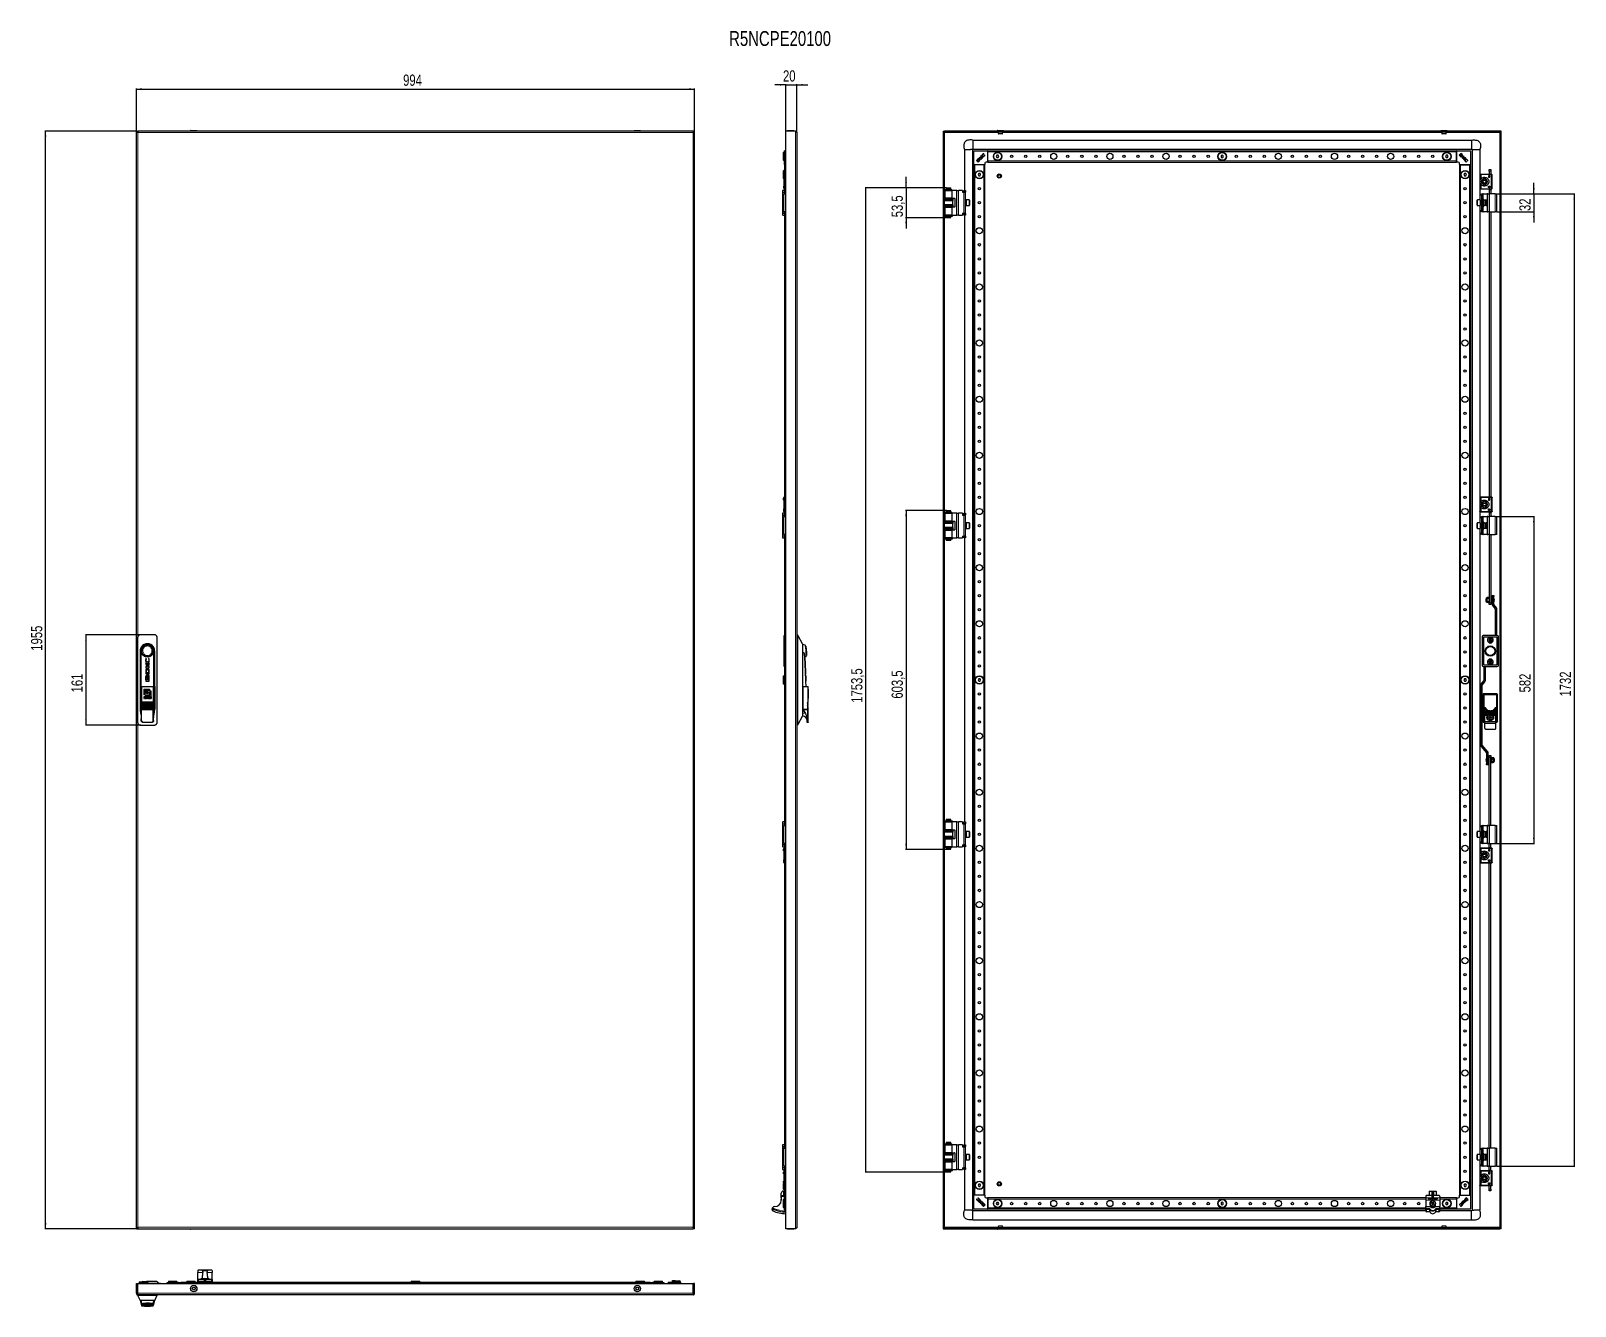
# Model space of a CAD drawing. Header units: millimetres. Extents: x -847 to 1903, y -1228 to 1043.
import ezdxf

# ---------------------------------------------------------------- set-up
doc = ezdxf.new("R2010")
doc.units = ezdxf.units.MM
doc.layers.add('FORMAT', color=7, linetype='Continuous')
doc.styles.add('SLDTEXTSTYLE0', font='TXT', dxfattribs={"width": 0.75})
doc.dimstyles.new('SLDDIMSTYLE0', dxfattribs={"dimtxt": 20, "dimasz": 10, "dimexe": 0, "dimexo": 0.0625, "dimgap": 5, "dimtad": 2, "dimdec": 1, "dimrnd": 1e-09, "dimzin": 12, "dimdsep": 46, "dimtxsty": 'SLDTEXTSTYLE0', "dimsah": 1, "dimcen": 0.09, "dimadec": 0, "dimazin": 3, "dimtfac": 1, "dimtofl": 0, "dimtmove": 0, "dimatfit": 3, "dimfxl": 0, "dimfrac": 2, "dimtolj": 1, "dimtzin": 12, "dimarcsym": 0})
doc.dimstyles.new('SLDDIMSTYLE1', dxfattribs={"dimtxt": 20, "dimasz": 10, "dimexe": 0, "dimexo": 0.0625, "dimgap": 5, "dimtad": 2, "dimdec": 1, "dimrnd": 1e-09, "dimzin": 12, "dimdsep": 46, "dimtxsty": 'SLDTEXTSTYLE0', "dimsah": 1, "dimcen": 0.09, "dimadec": 0, "dimazin": 3, "dimtfac": 1, "dimtmove": 0, "dimatfit": 0, "dimfxl": 0, "dimfrac": 2, "dimtolj": 1, "dimtzin": 12, "dimarcsym": 0})

msp = doc.modelspace()

# ---------------------------------------------------------------- texts
at = {"layer": 'FORMAT', "insert": (396.57, 1042.76), "char_height": 26.4583, "attachment_point": 1, "style": 'SLDTEXTSTYLE0'}
msp.add_mtext('R5NCPE20100', dxfattribs=at)

# ---------------------------------------------------------------- blocks, each defined once
blk = doc.blocks.new('_D')
at = {"layer": 'FORMAT'}
for p, q in [((-659, 864.6), (-659, 940.6)), ((-659, 939.6), (335, 939.6)), ((335, 864.6), (335, 940.6))]:
    blk.add_line(p, q, dxfattribs=at)
for points in [[(-659, 939.6), (-649, 938.1), (-649, 941.1)], [(335, 939.6), (325, 941.1), (325, 938.1)]]:
    blk.add_solid(points, dxfattribs=at)
at = {"layer": 'FORMAT', "insert": (-184.1, 965.4), "char_height": 20, "attachment_point": 1, "style": 'SLDTEXTSTYLE0'}
blk.add_mtext('994', dxfattribs=at)
blk = doc.blocks.new('_D_1')
at = {"layer": 'FORMAT'}
for p, q in [((-659, 864.6), (-822, 864.6)), ((-821, -1090.4), (-821, 864.6)), ((-659, -1090.4), (-822, -1090.4))]:
    blk.add_line(p, q, dxfattribs=at)
for points in [[(-821, 864.6), (-822.5, 854.6), (-819.4, 854.6)], [(-821, -1090.4), (-819.4, -1080.4), (-822.5, -1080.4)]]:
    blk.add_solid(points, dxfattribs=at)
at = {"layer": 'FORMAT', "insert": (-846.8, -60.8), "char_height": 20, "attachment_point": 1, "rotation": 90, "style": 'SLDTEXTSTYLE0'}
blk.add_mtext('1955', dxfattribs=at)
blk = doc.blocks.new('_D_2')
at = {"layer": 'FORMAT'}
for p, q in [((-651.5, -32.4), (-750, -32.4)), ((-749, -32.4), (-749, -193.4)), ((-651.5, -193.4), (-750, -193.4))]:
    blk.add_line(p, q, dxfattribs=at)
for points in [[(-749, -32.4), (-750.5, -42.4), (-747.4, -42.4)], [(-749, -193.4), (-747.4, -183.4), (-750.5, -183.4)]]:
    blk.add_solid(points, dxfattribs=at)
at = {"layer": 'FORMAT', "insert": (-774.8, -135.1), "char_height": 20, "attachment_point": 1, "rotation": 90, "style": 'SLDTEXTSTYLE0'}
blk.add_mtext('161', dxfattribs=at)
blk = doc.blocks.new('_D_3')
at = {"layer": 'FORMAT'}
for p, q in [((497.3, 947.1), (478, 947.1)), ((497.3, 864.6), (497.3, 948.1)), ((497.3, 947.1), (517.3, 947.1)), ((517.3, 862), (517.3, 948.1)), ((517.3, 947.1), (536.5, 947.1))]:
    blk.add_line(p, q, dxfattribs=at)
for points in [[(497.3, 947.1), (487.3, 948.6), (487.3, 945.6)], [(517.3, 947.1), (527.3, 945.6), (527.3, 948.6)]]:
    blk.add_solid(points, dxfattribs=at)
at = {"layer": 'FORMAT', "insert": (492.5, 972.9), "char_height": 20, "attachment_point": 1, "style": 'SLDTEXTSTYLE0'}
blk.add_mtext('20', dxfattribs=at)
blk = doc.blocks.new('_D_4')
at = {"layer": 'FORMAT'}
for p, q in [((711.7, 763.8), (711.7, 783.1)), ((783.8, 763.8), (710.7, 763.8)), ((711.7, 763.8), (711.7, 710.3)), ((783.8, 710.3), (710.7, 710.3)), ((711.7, 710.3), (711.7, 691.1))]:
    blk.add_line(p, q, dxfattribs=at)
for points in [[(711.7, 763.8), (713.2, 773.8), (710.2, 773.8)], [(711.7, 710.3), (710.2, 700.3), (713.2, 700.3)]]:
    blk.add_solid(points, dxfattribs=at)
at = {"layer": 'FORMAT', "insert": (685.9, 711.2), "char_height": 20, "attachment_point": 1, "rotation": 90, "style": 'SLDTEXTSTYLE0'}
blk.add_mtext('53,5', dxfattribs=at)
blk = doc.blocks.new('_D_5')
at = {"layer": 'FORMAT'}
for p, q in [((1763.7, 753.1), (1902.7, 753.1)), ((1901.7, 753.1), (1901.7, -978.9)), ((1763.7, -978.9), (1902.7, -978.9))]:
    blk.add_line(p, q, dxfattribs=at)
for points in [[(1901.7, 753.1), (1900.2, 743.1), (1903.3, 743.1)], [(1901.7, -978.9), (1903.3, -968.9), (1900.2, -968.9)]]:
    blk.add_solid(points, dxfattribs=at)
at = {"layer": 'FORMAT', "insert": (1875.9, -142.5), "char_height": 20, "attachment_point": 1, "rotation": 90, "style": 'SLDTEXTSTYLE0'}
blk.add_mtext('1732', dxfattribs=at)
blk = doc.blocks.new('_D_6')
at = {"layer": 'FORMAT'}
for p, q in [((1829.7, 753.1), (1829.7, 772.3)), ((1763.7, 753.1), (1830.7, 753.1)), ((1829.7, 753.1), (1829.7, 721.1)), ((1763.7, 721.1), (1830.7, 721.1)), ((1829.7, 721.1), (1829.7, 701.9))]:
    blk.add_line(p, q, dxfattribs=at)
for points in [[(1829.7, 753.1), (1831.3, 763.1), (1828.2, 763.1)], [(1829.7, 721.1), (1828.2, 711.1), (1831.3, 711.1)]]:
    blk.add_solid(points, dxfattribs=at)
at = {"layer": 'FORMAT', "insert": (1803.9, 722.3), "char_height": 20, "attachment_point": 1, "rotation": 90, "style": 'SLDTEXTSTYLE0'}
blk.add_mtext('32', dxfattribs=at)
blk = doc.blocks.new('_D_7')
at = {"layer": 'FORMAT'}
for p, q in [((783.8, 763.8), (638.7, 763.8)), ((639.7, 763.8), (639.7, -989.7)), ((783.8, -989.7), (638.7, -989.7))]:
    blk.add_line(p, q, dxfattribs=at)
for points in [[(639.7, 763.8), (638.2, 753.8), (641.2, 753.8)], [(639.7, -989.7), (641.2, -979.7), (638.2, -979.7)]]:
    blk.add_solid(points, dxfattribs=at)
at = {"layer": 'FORMAT', "insert": (613.9, -153.5), "char_height": 20, "attachment_point": 1, "rotation": 90, "style": 'SLDTEXTSTYLE0'}
blk.add_mtext('1753,5', dxfattribs=at)
blk = doc.blocks.new('_D_8')
at = {"layer": 'FORMAT'}
for p, q in [((1760.7, 178.1), (1830.7, 178.1)), ((1829.7, 178.1), (1829.7, -403.9)), ((1760.7, -403.9), (1830.7, -403.9))]:
    blk.add_line(p, q, dxfattribs=at)
for points in [[(1829.7, 178.1), (1828.2, 168.1), (1831.3, 168.1)], [(1829.7, -403.9), (1831.3, -393.9), (1828.2, -393.9)]]:
    blk.add_solid(points, dxfattribs=at)
at = {"layer": 'FORMAT', "insert": (1803.9, -135.1), "char_height": 20, "attachment_point": 1, "rotation": 90, "style": 'SLDTEXTSTYLE0'}
blk.add_mtext('582', dxfattribs=at)
blk = doc.blocks.new('_D_9')
at = {"layer": 'FORMAT'}
for p, q in [((783.8, 188.8), (710.7, 188.8)), ((711.7, 188.8), (711.7, -414.7)), ((783.8, -414.7), (710.7, -414.7))]:
    blk.add_line(p, q, dxfattribs=at)
for points in [[(711.7, 188.8), (710.2, 178.8), (713.2, 178.8)], [(711.7, -414.7), (713.2, -404.7), (710.2, -404.7)]]:
    blk.add_solid(points, dxfattribs=at)
at = {"layer": 'FORMAT', "insert": (685.9, -146.2), "char_height": 20, "attachment_point": 1, "rotation": 90, "style": 'SLDTEXTSTYLE0'}
blk.add_mtext('603,5', dxfattribs=at)

# ---------------------------------------------------------------- dimensions: what is measured, and where the dimension line sits
at = {"layer": 'FORMAT'}
for base, p1, p2, dimstyle, picture, middle in [((335.03, 939.6), (-658.97, 864.6), (335.03, 864.6), 'SLDDIMSTYLE0', '_D', (-161.97, 939.6)), ((517.27, 947.1), (497.27, 864.6), (517.27, 862), 'SLDDIMSTYLE1', '_D_3', (507.27, 947.1))]:
    dim = msp.add_linear_dim(base=base, p1=p1, p2=p2, dimstyle=dimstyle, dxfattribs=at)
    dim.commit()
    dim.dimension.update_dxf_attribs({"geometry": picture, "text_midpoint": middle, "dimtype": 160})
for base, p1, p2, dimstyle, picture, middle in [((-820.98, 864.6), (-658.97, -1090.4), (-658.97, 864.6), 'SLDDIMSTYLE0', '_D_1', (-820.98, -31.21)), ((711.7, 710.35), (783.79, 763.85), (783.79, 710.35), 'SLDDIMSTYLE1', '_D_4', (711.7, 737.1)), ((1829.71, 721.1), (1763.71, 753.1), (1763.71, 721.1), 'SLDDIMSTYLE1', '_D_6', (1829.71, 737.1)), ((639.7, -989.65), (783.79, 763.85), (783.79, -989.65), 'SLDDIMSTYLE0', '_D_7', (639.7, -112.9)), ((1901.71, -978.9), (1763.71, 753.1), (1763.71, -978.9), 'SLDDIMSTYLE0', '_D_5', (1901.71, -112.9)), ((711.7, -414.65), (783.79, 188.85), (783.79, -414.65), 'SLDDIMSTYLE0', '_D_9', (711.7, -112.9)), ((1829.71, -403.9), (1760.71, 178.1), (1760.71, -403.9), 'SLDDIMSTYLE0', '_D_8', (1829.71, -112.9)), ((-748.98, -193.4), (-651.47, -32.4), (-651.47, -193.4), 'SLDDIMSTYLE0', '_D_2', (-748.98, -112.9))]:
    dim = msp.add_linear_dim(base=base, p1=p1, p2=p2, angle=90, dimstyle=dimstyle, dxfattribs=at)
    dim.commit()
    dim.dimension.update_dxf_attribs({"geometry": picture, "text_midpoint": middle, "dimtype": 160})

# ---------------------------------------------------------------- linework, layer by layer
at = {"color": 7, "linetype": 'Continuous', "lineweight": 25}
for p, q in [((-658.97, -1090.4), (-658.97, 864.6)), ((-658.97, 864.6), (-656.97, 864.6)), ((332.73, 864.6), (-656.67, 864.6)), ((-656.67, 862.87), (-656.67, 864.6)), ((-562.72, 865.35), (-562.72, 864.6)), ((-562.47, 865.6), (-551.47, 865.6)), ((-551.22, 864.6), (-551.22, 865.35)), ((227.28, 865.35), (227.28, 864.6)), ((227.53, 865.6), (230.02, 865.6)), ((230.02, 865.6), (238.53, 865.6)), ((238.78, 864.6), (238.78, 865.35)), ((332.73, 864.6), (332.73, 862.86)), ((335.03, 864.6), (333.03, 864.6)), ((335.03, -1090.4), (335.03, 864.6)), ((497.27, -1090.4), (497.27, 864.6)), ((514.67, 864.6), (497.27, 864.6)), ((500.52, 865.35), (500.52, 864.6)), ((500.77, 865.6), (501.67, 865.6)), ((501.67, 865.6), (511.77, 865.6)), ((512.02, 864.6), (512.02, 865.35)), ((517.27, 862), (517.27, -35.4)), ((777.71, 864.6), (779.71, 864.6)), ((777.71, 864.6), (777.71, -1090.4)), ((779.71, 864.6), (779.71, -1090.4)), ((1769.41, 864.6), (780.01, 864.6)), ((780.01, 862.6), (780.01, 864.6)), ((1769.41, 862.6), (780.01, 862.6)), ((780.31, 862), (780.11, 862.6)), ((873.96, 865.35), (873.96, 864.6)), ((874.21, 865.6), (885.21, 865.6)), ((885.46, 864.6), (885.46, 865.35)), ((1663.96, 865.35), (1663.96, 864.6)), ((1664.21, 865.6), (1672.72, 865.6)), ((1672.72, 865.6), (1675.21, 865.6)), ((1675.46, 864.6), (1675.46, 865.35)), ((1769.32, 862.6), (1769.11, 862)), ((1769.41, 862.6), (1769.41, 864.6)), ((1771.71, 864.6), (1769.71, 864.6)), ((1769.71, -1090.4), (1769.71, 864.6)), ((1771.71, -1090.4), (1771.71, 864.6)), ((493.77, 827.1), (493.27, 826.6)), ((493.27, 819.6), (493.27, 826.6)), ((495.27, 827.1), (493.77, 827.1)), ((493.77, 827.1), (493.77, 819.6)), ((495.27, 804.9), (495.27, 829.3)), ((495.57, 829.6), (497.27, 829.6)), ((815.71, 831.6), (816.69, 831.6)), ((815.71, 831.6), (815.71, 759.1)), ((816.69, 831.6), (819.14, 831.6)), ((819.14, 831.6), (822.71, 831.6)), ((822.71, 831.6), (826.28, 831.6)), ((829.71, 831.6), (829.71, -1057.4)), ((830.71, 848.6), (830.71, 832.76)), ((830.71, 848.6), (1718.71, 848.6)), ((830.71, 832.6), (1718.71, 832.6)), ((832.21, 804.9), (832.21, 829.3)), ((832.51, 829.6), (856.91, 829.6)), ((857.21, 829.6), (1692.21, 829.6)), ((857.21, 829.3), (857.21, 829.6)), ((857.21, 829.3), (857.21, 828.65)), ((857.21, 827.6), (857.21, 828.65)), ((857.21, 811.6), (857.21, 827.6)), ((1692.21, 829.3), (1692.21, 829.6)), ((1692.21, 828.65), (1692.21, 829.3)), ((1692.21, 827.6), (1692.21, 828.65)), ((1692.21, 811.6), (1692.21, 827.6)), ((1692.51, 829.6), (1716.91, 829.6)), ((1717.21, 829.3), (1717.21, 804.9)), ((1719.71, 831.6), (1719.71, -1057.4)), ((1733.71, 831.6), (1733.71, 787.27)), ((493.27, 812.6), (493.27, 819.6)), ((493.27, 812.6), (493.77, 812.1)), ((493.77, 819.6), (493.77, 812.1)), ((493.77, 812.1), (495.07, 812.1)), ((495.05, 818.54), (495.07, 818.54)), ((495.27, 815.31), (495.05, 815.31)), ((495.07, 824.95), (495.27, 824.95)), ((495.07, 822.96), (495.07, 824.95)), ((495.07, 822.96), (495.27, 822.96)), ((495.07, 820.99), (495.07, 822.96)), ((495.07, 820.99), (495.27, 820.99)), ((495.07, 819.95), (495.27, 819.95)), ((495.07, 818.9), (495.07, 819.95)), ((495.07, 818.9), (495.27, 818.9)), ((495.07, 817.51), (495.07, 818.9)), ((495.07, 817.51), (495.27, 817.51)), ((495.07, 817.02), (495.07, 817.51)), ((495.07, 817.02), (495.27, 817.02)), ((495.07, 816.23), (495.07, 817.02)), ((495.07, 816.23), (495.27, 816.23)), ((495.07, 815.45), (495.07, 816.23)), ((495.07, 811.99), (495.27, 811.99)), ((495.07, 811.66), (495.07, 811.99)), ((495.07, 811.66), (495.27, 811.66)), ((495.07, 810.99), (495.07, 811.66)), ((495.07, 810.99), (495.27, 810.99)), ((495.07, 809.96), (495.27, 809.96)), ((495.07, 809.85), (495.07, 809.96)), ((495.07, 809.85), (495.27, 809.85)), ((495.07, 809.6), (495.07, 809.85)), ((495.07, 809.24), (495.07, 809.6)), ((495.07, 809.6), (495.27, 809.6)), ((495.07, 809.24), (495.27, 809.24)), ((495.27, 804.6), (495.27, 787.6)), ((495.27, 804.6), (495.57, 804.6)), ((496.22, 804.6), (495.57, 804.6)), ((496.22, 804.6), (497.27, 804.6)), ((832.21, -1030.4), (832.21, 804.6)), ((832.51, 804.6), (832.21, 804.6)), ((833.15, 804.6), (832.51, 804.6)), ((834.21, 804.6), (833.15, 804.6)), ((850.21, 804.6), (834.21, 804.6)), ((838.85, 814.19), (836.86, 812.2)), ((836.86, 812.2), (839.81, 809.24)), ((839.1, 813.65), (838.38, 812.91)), ((838.38, 812.91), (840.56, 810.72)), ((839.81, 809.24), (841.7, 811.13)), ((840.56, 810.72), (841.22, 811.4)), ((841.7, 811.13), (841.72, 811.15)), ((842.91, 818.25), (841.86, 817.21)), ((841.86, 817.21), (844.82, 814.25)), ((844.3, 816.86), (842.91, 818.25)), ((844.78, 820.13), (844.3, 816.86)), ((844.63, 816.55), (847.29, 816.72)), ((845.88, 815.31), (844.63, 816.55)), ((845.58, 820.93), (844.78, 820.13)), ((844.82, 814.25), (845.88, 815.31)), ((845.11, 817.83), (845.58, 820.93)), ((848.58, 818.01), (845.11, 817.83)), ((847.29, 816.72), (848.58, 818.01)), ((850.15, 824.05), (849.81, 824.74)), ((850.01, 823.92), (850.15, 824.05)), ((851.26, 804.6), (850.21, 804.6)), ((851.91, 804.6), (851.26, 804.6)), ((851.96, 822.48), (851.85, 822.37)), ((852.21, 804.6), (851.91, 804.6)), ((852.21, 821.97), (851.96, 822.48)), ((852.21, 807.6), (852.21, 804.9)), ((852.21, -1030.4), (852.21, 804.6)), ((856.91, 809.6), (854.21, 809.6)), ((857.21, 810.54), (857.21, 811.6)), ((857.21, 810.54), (857.21, 809.9)), ((857.21, 809.6), (857.21, 809.9)), ((857.21, 809.6), (1692.21, 809.6)), ((873.55, 821.6), (872.4, 819.6)), ((872.4, 819.6), (873.55, 817.6)), ((875.86, 821.6), (873.55, 821.6)), ((873.55, 817.6), (875.86, 817.6)), ((877.02, 819.6), (875.86, 821.6)), ((875.86, 817.6), (877.02, 819.6)), ((1274.71, 821.91), (1272.71, 820.75)), ((1272.71, 820.75), (1272.71, 818.44)), ((1272.71, 818.44), (1274.71, 817.29)), ((1276.71, 820.75), (1274.71, 821.91)), ((1274.71, 817.29), (1276.71, 818.44)), ((1276.71, 818.44), (1276.71, 820.75)), ((1673.55, 821.6), (1672.4, 819.6)), ((1672.4, 819.6), (1673.55, 817.6)), ((1675.86, 821.6), (1673.55, 821.6)), ((1673.55, 817.6), (1675.86, 817.6)), ((1677.02, 819.6), (1675.86, 821.6)), ((1675.86, 817.6), (1677.02, 819.6)), ((1692.21, 810.54), (1692.21, 811.6)), ((1692.21, 809.9), (1692.21, 810.54)), ((1692.21, 809.6), (1692.21, 809.9)), ((1695.21, 809.6), (1692.51, 809.6)), ((1699.81, 824.95), (1696.86, 821.99)), ((1696.86, 821.99), (1698.74, 820.1)), ((1697.21, 804.9), (1697.21, 807.6)), ((1697.21, 804.6), (1697.21, -1030.4)), ((1697.21, 804.6), (1697.51, 804.6)), ((1698.15, 804.6), (1697.51, 804.6)), ((1698.15, 804.6), (1699.21, 804.6)), ((1700.52, 823.43), (1698.34, 821.24)), ((1698.34, 821.24), (1699.01, 820.59)), ((1698.74, 820.1), (1698.76, 820.08)), ((1699.21, 804.6), (1715.21, 804.6)), ((1701.81, 822.96), (1699.81, 824.95)), ((1701.26, 822.71), (1700.52, 823.43)), ((1704.82, 819.95), (1701.86, 816.99)), ((1701.86, 816.99), (1702.92, 815.93)), ((1702.92, 815.93), (1704.16, 817.17)), ((1704.16, 817.17), (1704.33, 814.51)), ((1704.33, 814.51), (1705.62, 813.23)), ((1704.48, 817.51), (1705.87, 818.9)), ((1707.74, 817.02), (1704.48, 817.51)), ((1705.87, 818.9), (1704.82, 819.95)), ((1705.44, 816.7), (1708.54, 816.23)), ((1705.62, 813.23), (1705.44, 816.7)), ((1708.54, 816.23), (1707.74, 817.02)), ((1709.58, 809.6), (1710.09, 809.85)), ((1710.09, 809.85), (1709.98, 809.96)), ((1711.53, 811.8), (1711.66, 811.66)), ((1711.66, 811.66), (1712.35, 811.99)), ((1715.21, 804.6), (1716.26, 804.6)), ((1716.91, 804.6), (1716.26, 804.6)), ((1716.91, 804.6), (1717.21, 804.6)), ((1717.21, 804.6), (1717.21, -1030.4)), ((493.77, 794.6), (493.27, 794.1)), ((493.27, 784.87), (493.27, 794.1)), ((493.27, 783.2), (493.27, 783.89)), ((493.27, 780.1), (493.27, 782.39)), ((493.27, 780.1), (493.67, 779.7)), ((493.67, 787.1), (493.67, 762.1)), ((495.27, 794.6), (493.77, 794.6)), ((493.77, 794.6), (493.77, 787.42)), ((497.16, 787.6), (495.67, 787.6)), ((841.05, 789.1), (839.9, 787.1)), ((839.9, 787.1), (841.05, 785.1)), ((843.36, 789.1), (841.05, 789.1)), ((841.05, 785.1), (843.36, 785.1)), ((844.52, 787.1), (843.36, 789.1)), ((843.36, 785.1), (844.52, 787.1)), ((1706.05, 789.1), (1704.9, 787.1)), ((1704.9, 787.1), (1706.05, 785.1)), ((1708.36, 789.1), (1706.05, 789.1)), ((1706.05, 785.1), (1708.36, 785.1)), ((1709.52, 787.1), (1708.36, 789.1)), ((1708.36, 785.1), (1709.52, 787.1)), ((1733.71, 787.1), (1733.71, 762.1)), ((1734.54, 777.72), (1736.05, 779.98)), ((1736.05, 769.21), (1734.54, 771.47)), ((1753.71, 787.6), (1735.71, 787.6)), ((1741.71, 780.31), (1736.76, 777.46)), ((1736.76, 777.46), (1736.76, 775.6)), ((1736.76, 773.6), (1736.76, 775.6)), ((1736.76, 775.6), (1738.72, 775.6)), ((1736.76, 773.6), (1736.76, 771.74)), ((1736.76, 773.6), (1738.72, 773.6)), ((1736.76, 771.74), (1741.71, 768.88)), ((1739.42, 775.6), (1738.72, 775.6)), ((1738.72, 773.6), (1739.42, 773.6)), ((1746.66, 777.46), (1741.71, 780.31)), ((1741.71, 768.88), (1746.66, 771.74)), ((1744.7, 775.6), (1744, 775.6)), ((1744, 773.6), (1744.7, 773.6)), ((1744.7, 775.6), (1746.66, 775.6)), ((1744.7, 773.6), (1746.66, 773.6)), ((1746.66, 775.6), (1746.66, 777.46)), ((1746.66, 775.6), (1746.66, 773.6)), ((1746.66, 771.74), (1746.66, 773.6)), ((1749.15, 784.56), (1749.15, 782.69)), ((1749.61, 782.69), (1749.61, 782.97)), ((1749.68, 784.3), (1749.68, 784.52)), ((1750.06, 784.3), (1749.68, 784.3)), ((1749.68, 783.95), (1750.11, 783.95)), ((1749.68, 783.36), (1749.68, 783.95)), ((1750.41, 796.3), (1753.41, 796.3)), ((1750.41, 793.3), (1750.41, 796.3)), ((1750.41, 793.3), (1750.41, 787.6)), ((1753.41, 796.3), (1753.41, 793.3)), ((1753.41, 793.3), (1753.41, 787.6)), ((1754.31, 787.6), (1754.06, 787.6)), ((1755.71, 762.1), (1755.71, 787.1)), ((491.72, 758.6), (491.72, 756.6)), ((495.27, 759.1), (492.22, 759.1)), ((492.22, 756.1), (495.27, 756.1)), ((492.22, 756.1), (492.22, 755.8)), ((492.22, 718.4), (492.22, 755.8)), ((492.22, 755.8), (495.22, 755.8)), ((493.77, 753.1), (496.77, 753.1)), ((493.77, 721.1), (493.77, 753.1)), ((494.72, 756.1), (494.72, 755.8)), ((495.22, 755.8), (495.27, 755.8)), ((495.27, 761.6), (495.27, 753.1)), ((495.67, 761.6), (497.27, 761.6)), ((497.27, 753.1), (496.77, 753.1)), ((779.71, 744.1), (794.71, 744.1)), ((794.71, 743.5), (779.71, 743.5)), ((780.06, 760.8), (780.06, 759.9)), ((780.06, 760.8), (792.95, 760.8)), ((780.06, 759.9), (792.95, 759.9)), ((780.76, 759.1), (780.76, 745.1)), ((780.76, 759.1), (793.66, 759.1)), ((793.66, 745.1), (780.76, 745.1)), ((783.79, 763.85), (783.21, 762.85)), ((783.21, 762.85), (783.21, 760.85)), ((791.21, 762.85), (783.21, 762.85)), ((787.96, 760.85), (783.21, 760.85)), ((783.21, 759.85), (783.21, 759.1)), ((787.96, 759.85), (783.21, 759.85)), ((783.21, 745.1), (783.21, 744.1)), ((783.71, 760.85), (783.71, 760.8)), ((783.71, 759.9), (783.71, 759.85)), ((783.79, 763.85), (790.63, 763.85)), ((791.21, 760.85), (787.96, 760.85)), ((791.21, 759.85), (787.96, 759.85)), ((791.21, 762.85), (790.63, 763.85)), ((790.71, 760.8), (790.71, 760.85)), ((790.71, 759.85), (790.71, 759.9)), ((791.21, 760.85), (791.21, 762.85)), ((791.21, 759.1), (791.21, 759.85)), ((791.21, 744.1), (791.21, 745.1)), ((792.95, 760.8), (793.04, 760.8)), ((792.95, 759.9), (793.04, 759.9)), ((793.04, 759.9), (793.04, 760.8)), ((793.04, 760.8), (793.24, 760.8)), ((793.04, 759.9), (793.24, 759.9)), ((793.24, 759.9), (793.24, 760.8)), ((793.66, 745.1), (793.66, 759.1)), ((801.76, 759.1), (793.66, 759.1)), ((793.66, 745.1), (797.76, 745.1)), ((794.71, 743.5), (794.71, 744.1)), ((795.41, 742.81), (794.71, 743.5)), ((798.26, 744.6), (798.26, 729.6)), ((802.26, 759.1), (801.76, 759.1)), ((802.26, 759.1), (805.26, 759.1)), ((802.26, 715.1), (802.26, 759.1)), ((812.26, 759.1), (805.26, 759.1)), ((812.26, 759.1), (812.26, 755.8)), ((812.26, 755.8), (814.26, 755.8)), ((814.26, 755.8), (817.26, 755.8)), ((814.76, 759.1), (817.26, 759.1)), ((814.76, 758.6), (814.76, 759.1)), ((814.76, 758.6), (814.76, 756.6)), ((814.76, 756.1), (814.76, 756.6)), ((817.26, 756.1), (814.76, 756.1)), ((814.76, 756.1), (814.76, 755.8)), ((817.26, 759.1), (817.26, 758.6)), ((817.26, 758.6), (817.26, 756.6)), ((817.26, 756.6), (817.26, 756.1)), ((817.26, 755.8), (817.26, 756.1)), ((817.26, 718.4), (817.26, 755.8)), ((1733.71, 761.92), (1733.71, 742.1)), ((1735.71, 761.6), (1753.71, 761.6)), ((1736.71, 753.1), (1738.71, 753.1)), ((1736.71, 752.1), (1736.71, 753.1)), ((1736.71, 751.1), (1736.71, 752.1)), ((1736.71, 750.1), (1736.71, 751.1)), ((1738.71, 750.1), (1736.71, 750.1)), ((1736.71, 750.1), (1736.71, 749.6)), ((1738.71, 749.6), (1736.71, 749.6)), ((1736.71, 749.6), (1736.71, 724.6)), ((1738.71, 753.1), (1738.71, 752.1)), ((1739.71, 753.1), (1738.71, 753.1)), ((1738.71, 751.1), (1738.71, 752.1)), ((1738.71, 751.1), (1738.71, 750.1)), ((1738.71, 750.1), (1738.71, 749.6)), ((1738.71, 749.6), (1738.71, 724.6)), ((1738.71, 743.1), (1739.71, 743.1)), ((1739.71, 753.1), (1746.71, 753.1)), ((1740.41, 743.1), (1739.71, 743.1)), ((1740.41, 743.1), (1740.41, 742.65)), ((1746.01, 731.1), (1746.01, 743.1)), ((1746.71, 743.1), (1746.01, 743.1)), ((1747.71, 753.1), (1746.71, 753.1)), ((1746.71, 743.1), (1747.71, 743.1)), ((1747.71, 753.1), (1750.71, 753.1)), ((1747.71, 721.1), (1747.71, 753.1)), ((1749.15, 764.64), (1749.15, 766.51)), ((1749.61, 766.5), (1749.61, 766.23)), ((1749.68, 765.24), (1749.68, 765.83)), ((1750.11, 765.24), (1749.68, 765.24)), ((1750.06, 764.89), (1749.68, 764.89)), ((1749.68, 764.89), (1749.68, 764.67)), ((1750.41, 761.67), (1750.41, 759.8)), ((1750.41, 759.8), (1750.41, 753.1)), ((1760.71, 753.1), (1750.71, 753.1)), ((1753.41, 761.67), (1753.41, 759.8)), ((1753.41, 759.8), (1753.41, 753.1)), ((1754.06, 761.6), (1754.31, 761.6)), ((1760.71, 753.1), (1763.71, 753.1)), ((1763.71, 721.1), (1763.71, 753.1)), ((491.72, 717.6), (491.72, 715.6)), ((495.22, 718.4), (492.22, 718.4)), ((492.22, 718.4), (492.22, 718.1)), ((495.27, 718.1), (492.22, 718.1)), ((492.22, 715.1), (495.27, 715.1)), ((496.77, 721.1), (493.77, 721.1)), ((494.72, 718.4), (494.72, 718.1)), ((495.27, 718.4), (495.22, 718.4)), ((495.27, 721.1), (495.27, 212.6)), ((496.77, 721.1), (497.27, 721.1)), ((794.71, 740.7), (779.71, 740.7)), ((794.71, 733.5), (779.71, 733.5)), ((794.71, 730.7), (779.71, 730.7)), ((779.71, 730.1), (794.71, 730.1)), ((780.76, 729.1), (780.76, 715.1)), ((780.76, 729.1), (793.66, 729.1)), ((793.66, 715.1), (780.76, 715.1)), ((783.21, 730.1), (783.21, 729.1)), ((783.21, 715.1), (783.21, 714.35)), ((791.21, 729.1), (791.21, 730.1)), ((791.21, 714.35), (791.21, 715.1)), ((793.66, 715.1), (793.66, 729.1)), ((797.76, 729.1), (793.66, 729.1)), ((793.66, 715.1), (801.76, 715.1)), ((794.71, 740.7), (795.41, 741.38)), ((794.71, 733.5), (794.71, 740.7)), ((795.41, 732.81), (794.71, 733.5)), ((794.71, 730.7), (795.41, 731.38)), ((794.71, 730.1), (794.71, 730.7)), ((801.76, 715.1), (802.26, 715.1)), ((805.26, 715.1), (802.26, 715.1)), ((805.26, 715.1), (812.26, 715.1)), ((812.26, 718.4), (814.26, 718.4)), ((812.26, 718.4), (812.26, 715.1)), ((817.26, 718.4), (814.26, 718.4)), ((814.76, 718.4), (814.76, 718.1)), ((814.76, 718.1), (817.26, 718.1)), ((814.76, 717.6), (814.76, 718.1)), ((814.76, 717.6), (814.76, 715.6)), ((814.76, 715.1), (814.76, 715.6)), ((817.26, 715.1), (814.76, 715.1)), ((815.71, 715.1), (815.71, 184.1)), ((818.51, 740.1), (817.26, 740.1)), ((817.26, 734.1), (818.51, 734.1)), ((817.26, 718.1), (817.26, 718.4)), ((817.26, 718.1), (817.26, 717.6)), ((817.26, 717.6), (817.26, 715.6)), ((817.26, 715.6), (817.26, 715.1)), ((824.16, 742.1), (818.76, 742.1)), ((818.76, 742.1), (818.76, 732.1)), ((818.76, 732.1), (824.16, 732.1)), ((824.76, 741.5), (824.76, 732.7)), ((1728.71, 734.85), (1728.71, 741.5)), ((1728.71, 732.7), (1728.71, 734.85)), ((1734.71, 742.1), (1729.31, 742.1)), ((1729.31, 732.1), (1734.71, 732.1)), ((1733.71, 732.1), (1733.71, 212.27)), ((1734.71, 734.54), (1734.71, 742.1)), ((1734.71, 732.1), (1734.71, 734.54)), ((1736.21, 740.1), (1734.96, 740.1)), ((1734.96, 734.1), (1736.21, 734.1)), ((1736.71, 742.1), (1736.21, 742.1)), ((1736.21, 742.1), (1736.21, 740.89)), ((1736.21, 740.89), (1736.21, 732.1)), ((1736.21, 732.1), (1736.71, 732.1)), ((1738.71, 724.6), (1736.71, 724.6)), ((1736.71, 724.6), (1736.71, 724.1)), ((1736.71, 723.1), (1736.71, 724.1)), ((1736.71, 724.1), (1738.71, 724.1)), ((1736.71, 722.1), (1736.71, 723.1)), ((1736.71, 721.1), (1736.71, 722.1)), ((1738.71, 721.1), (1736.71, 721.1)), ((1739.71, 731.1), (1738.71, 731.1)), ((1738.71, 724.6), (1738.71, 724.1)), ((1738.71, 724.1), (1738.71, 723.1)), ((1738.71, 722.1), (1738.71, 723.1)), ((1738.71, 722.1), (1738.71, 721.1)), ((1738.71, 721.1), (1739.71, 721.1)), ((1739.71, 731.1), (1740.41, 731.1)), ((1746.71, 721.1), (1739.71, 721.1)), ((1740.41, 731.55), (1740.41, 731.1)), ((1744.34, 741.6), (1741.21, 741.6)), ((1741.21, 732.6), (1741.21, 741.6)), ((1741.21, 732.6), (1744.34, 732.6)), ((1745.21, 741.1), (1744.34, 741.6)), ((1744.34, 732.6), (1744.34, 741.6)), ((1744.34, 732.6), (1745.21, 733.1)), ((1745.21, 733.1), (1745.21, 741.1)), ((1746.01, 731.1), (1746.71, 731.1)), ((1747.71, 731.1), (1746.71, 731.1)), ((1746.71, 721.1), (1747.71, 721.1)), ((1750.71, 721.1), (1747.71, 721.1)), ((1750.41, 721.1), (1750.41, 212.6)), ((1750.71, 721.1), (1760.71, 721.1)), ((1753.41, 721.1), (1753.41, 212.6)), ((1763.71, 721.1), (1760.71, 721.1)), ((780.06, 714.3), (780.06, 713.4)), ((780.06, 714.3), (794.36, 714.3)), ((780.06, 713.4), (794.36, 713.4)), ((787.96, 714.35), (783.21, 714.35)), ((783.21, 713.35), (783.21, 711.35)), ((787.96, 713.35), (783.21, 713.35)), ((783.21, 711.35), (783.79, 710.35)), ((783.21, 711.35), (787.96, 711.35)), ((783.71, 714.35), (783.71, 714.3)), ((783.71, 713.4), (783.71, 713.35)), ((787.86, 710.35), (783.79, 710.35)), ((790.63, 710.35), (787.86, 710.35)), ((791.21, 714.35), (787.96, 714.35)), ((791.21, 713.35), (787.96, 713.35)), ((787.96, 711.35), (791.21, 711.35)), ((790.63, 710.35), (791.21, 711.35)), ((790.71, 714.3), (790.71, 714.35)), ((790.71, 713.35), (790.71, 713.4)), ((791.21, 711.35), (791.21, 713.35)), ((794.36, 713.4), (794.36, 714.3)), ((493.67, 212.1), (493.67, 187.1)), ((497.27, 212.6), (495.67, 212.6)), ((1733.71, 212.1), (1733.71, 187.1)), ((1734.54, 202.72), (1736.05, 204.98)), ((1736.05, 194.21), (1734.54, 196.47)), ((1753.71, 212.6), (1735.71, 212.6)), ((1741.71, 205.31), (1736.76, 202.46)), ((1736.76, 202.46), (1736.76, 200.6)), ((1736.76, 198.6), (1736.76, 200.6)), ((1736.76, 200.6), (1738.72, 200.6)), ((1736.76, 198.6), (1736.76, 196.74)), ((1736.76, 198.6), (1738.72, 198.6)), ((1736.76, 196.74), (1741.71, 193.88)), ((1739.42, 200.6), (1738.72, 200.6)), ((1738.72, 198.6), (1739.42, 198.6)), ((1746.66, 202.46), (1741.71, 205.31)), ((1741.71, 193.88), (1746.66, 196.74)), ((1744.7, 200.6), (1744, 200.6)), ((1744, 198.6), (1744.7, 198.6)), ((1744.7, 200.6), (1746.66, 200.6)), ((1744.7, 198.6), (1746.66, 198.6)), ((1746.66, 200.6), (1746.66, 202.46)), ((1746.66, 200.6), (1746.66, 198.6)), ((1746.66, 196.74), (1746.66, 198.6)), ((1749.15, 209.56), (1749.15, 207.69)), ((1749.61, 207.69), (1749.61, 207.97)), ((1749.68, 209.3), (1749.68, 209.52)), ((1750.06, 209.3), (1749.68, 209.3)), ((1749.68, 208.95), (1750.11, 208.95)), ((1749.68, 208.36), (1749.68, 208.95)), ((1754.31, 212.6), (1754.06, 212.6)), ((1755.71, 187.1), (1755.71, 212.1)), ((491.72, 183.6), (491.72, 181.6)), ((495.27, 184.1), (492.22, 184.1)), ((492.22, 181.1), (495.27, 181.1)), ((492.22, 181.1), (492.22, 180.8)), ((492.22, 143.4), (492.22, 180.8)), ((492.22, 180.8), (495.22, 180.8)), ((493.77, 146.1), (493.77, 178.1)), ((493.77, 178.1), (496.77, 178.1)), ((494.72, 181.1), (494.72, 180.8)), ((495.22, 180.8), (495.27, 180.8)), ((495.27, 186.6), (495.27, 178.1)), ((495.67, 186.6), (497.27, 186.6)), ((497.27, 178.1), (496.77, 178.1)), ((779.71, 169.1), (794.71, 169.1)), ((794.71, 168.5), (779.71, 168.5)), ((794.71, 165.7), (779.71, 165.7)), ((780.06, 185.8), (780.06, 184.9)), ((780.06, 185.8), (792.95, 185.8)), ((780.06, 184.9), (792.95, 184.9)), ((780.76, 184.1), (780.76, 170.1)), ((780.76, 184.1), (793.66, 184.1)), ((793.66, 170.1), (780.76, 170.1)), ((783.79, 188.85), (783.21, 187.85)), ((783.21, 187.85), (783.21, 185.85)), ((791.21, 187.85), (783.21, 187.85)), ((787.96, 185.85), (783.21, 185.85)), ((783.21, 184.85), (783.21, 184.1)), ((787.96, 184.85), (783.21, 184.85)), ((783.21, 170.1), (783.21, 169.1)), ((783.71, 185.85), (783.71, 185.8)), ((783.71, 184.9), (783.71, 184.85)), ((783.79, 188.85), (790.63, 188.85)), ((791.21, 185.85), (787.96, 185.85)), ((791.21, 184.85), (787.96, 184.85)), ((791.21, 187.85), (790.63, 188.85)), ((790.71, 185.8), (790.71, 185.85)), ((790.71, 184.85), (790.71, 184.9)), ((791.21, 185.85), (791.21, 187.85)), ((791.21, 184.1), (791.21, 184.85)), ((791.21, 169.1), (791.21, 170.1)), ((792.95, 185.8), (793.04, 185.8)), ((792.95, 184.9), (793.04, 184.9)), ((793.04, 184.9), (793.04, 185.8)), ((793.04, 185.8), (793.24, 185.8)), ((793.04, 184.9), (793.24, 184.9)), ((793.24, 184.9), (793.24, 185.8)), ((793.66, 170.1), (793.66, 184.1)), ((801.76, 184.1), (793.66, 184.1)), ((793.66, 170.1), (797.76, 170.1)), ((794.71, 168.5), (794.71, 169.1)), ((795.41, 167.81), (794.71, 168.5)), ((794.71, 165.7), (795.41, 166.38)), ((794.71, 158.5), (794.71, 165.7)), ((798.26, 169.6), (798.26, 154.6)), ((802.26, 184.1), (801.76, 184.1)), ((802.26, 184.1), (805.26, 184.1)), ((802.26, 140.1), (802.26, 184.1)), ((812.26, 184.1), (805.26, 184.1)), ((812.26, 184.1), (812.26, 180.8)), ((812.26, 180.8), (814.26, 180.8)), ((814.26, 180.8), (817.26, 180.8)), ((814.76, 184.1), (817.26, 184.1)), ((814.76, 183.6), (814.76, 184.1)), ((814.76, 183.6), (814.76, 181.6)), ((814.76, 181.1), (814.76, 181.6)), ((817.26, 181.1), (814.76, 181.1)), ((814.76, 181.1), (814.76, 180.8)), ((817.26, 184.1), (817.26, 183.6)), ((817.26, 183.6), (817.26, 181.6)), ((817.26, 181.6), (817.26, 181.1)), ((817.26, 180.8), (817.26, 181.1)), ((817.26, 143.4), (817.26, 180.8)), ((818.51, 165.1), (817.26, 165.1)), ((824.16, 167.1), (818.76, 167.1)), ((818.76, 167.1), (818.76, 157.1)), ((824.76, 166.5), (824.76, 157.7)), ((1728.71, 159.85), (1728.71, 166.5)), ((1734.71, 167.1), (1729.31, 167.1)), ((1733.71, 186.92), (1733.71, 167.1)), ((1734.71, 159.54), (1734.71, 167.1)), ((1736.21, 165.1), (1734.96, 165.1)), ((1735.71, 186.6), (1753.71, 186.6)), ((1736.71, 167.1), (1736.21, 167.1)), ((1736.21, 167.1), (1736.21, 165.89)), ((1736.21, 165.89), (1736.21, 157.1)), ((1736.71, 178.1), (1738.71, 178.1)), ((1736.71, 177.1), (1736.71, 178.1)), ((1736.71, 176.1), (1736.71, 177.1)), ((1736.71, 175.1), (1736.71, 176.1)), ((1738.71, 175.1), (1736.71, 175.1)), ((1736.71, 175.1), (1736.71, 174.6)), ((1738.71, 174.6), (1736.71, 174.6)), ((1736.71, 174.6), (1736.71, 149.6)), ((1738.71, 178.1), (1738.71, 177.1)), ((1739.71, 178.1), (1738.71, 178.1)), ((1738.71, 176.1), (1738.71, 177.1)), ((1738.71, 176.1), (1738.71, 175.1)), ((1738.71, 175.1), (1738.71, 174.6)), ((1738.71, 174.6), (1738.71, 149.6)), ((1738.71, 168.1), (1739.71, 168.1)), ((1739.71, 178.1), (1746.71, 178.1)), ((1740.41, 168.1), (1739.71, 168.1)), ((1740.41, 168.1), (1740.41, 167.65)), ((1744.34, 166.6), (1741.21, 166.6)), ((1741.21, 157.6), (1741.21, 166.6)), ((1745.21, 166.1), (1744.34, 166.6)), ((1744.34, 157.6), (1744.34, 166.6)), ((1745.21, 158.1), (1745.21, 166.1)), ((1746.01, 156.1), (1746.01, 168.1)), ((1746.71, 168.1), (1746.01, 168.1)), ((1747.71, 178.1), (1746.71, 178.1)), ((1746.71, 168.1), (1747.71, 168.1)), ((1747.71, 178.1), (1750.71, 178.1)), ((1747.71, 146.1), (1747.71, 178.1)), ((1749.15, 189.64), (1749.15, 191.51)), ((1749.61, 191.5), (1749.61, 191.23)), ((1749.68, 190.24), (1749.68, 190.83)), ((1750.11, 190.24), (1749.68, 190.24)), ((1750.06, 189.89), (1749.68, 189.89)), ((1749.68, 189.89), (1749.68, 189.67)), ((1750.41, 186.67), (1750.41, 184.8)), ((1750.41, 184.8), (1750.41, 178.1)), ((1760.71, 178.1), (1750.71, 178.1)), ((1753.41, 186.67), (1753.41, 184.8)), ((1753.41, 184.8), (1753.41, 178.1)), ((1754.06, 186.6), (1754.31, 186.6)), ((1760.71, 178.1), (1763.71, 178.1)), ((1763.71, 146.1), (1763.71, 178.1)), ((491.72, 142.6), (491.72, 140.6)), ((495.22, 143.4), (492.22, 143.4)), ((492.22, 143.4), (492.22, 143.1)), ((495.27, 143.1), (492.22, 143.1)), ((492.22, 140.1), (495.27, 140.1)), ((496.77, 146.1), (493.77, 146.1)), ((494.72, 143.4), (494.72, 143.1)), ((495.27, 143.4), (495.22, 143.4)), ((495.27, 146.1), (495.27, -33.9)), ((496.77, 146.1), (497.27, 146.1)), ((794.71, 158.5), (779.71, 158.5)), ((794.71, 155.7), (779.71, 155.7)), ((779.71, 155.1), (794.71, 155.1)), ((780.06, 139.3), (780.06, 138.4)), ((780.06, 139.3), (794.36, 139.3)), ((780.06, 138.4), (794.36, 138.4)), ((780.76, 154.1), (780.76, 140.1)), ((780.76, 154.1), (793.66, 154.1)), ((793.66, 140.1), (780.76, 140.1)), ((783.21, 155.1), (783.21, 154.1)), ((783.21, 140.1), (783.21, 139.35)), ((787.96, 139.35), (783.21, 139.35)), ((783.21, 138.35), (783.21, 136.35)), ((787.96, 138.35), (783.21, 138.35)), ((783.71, 139.35), (783.71, 139.3)), ((783.71, 138.4), (783.71, 138.35)), ((791.21, 139.35), (787.96, 139.35)), ((791.21, 138.35), (787.96, 138.35)), ((790.71, 139.3), (790.71, 139.35)), ((790.71, 138.35), (790.71, 138.4)), ((791.21, 154.1), (791.21, 155.1)), ((791.21, 139.35), (791.21, 140.1)), ((791.21, 136.35), (791.21, 138.35)), ((793.66, 140.1), (793.66, 154.1)), ((797.76, 154.1), (793.66, 154.1)), ((793.66, 140.1), (801.76, 140.1)), ((794.36, 138.4), (794.36, 139.3)), ((795.41, 157.81), (794.71, 158.5)), ((794.71, 155.7), (795.41, 156.38)), ((794.71, 155.1), (794.71, 155.7)), ((801.76, 140.1), (802.26, 140.1)), ((805.26, 140.1), (802.26, 140.1)), ((805.26, 140.1), (812.26, 140.1)), ((812.26, 143.4), (814.26, 143.4)), ((812.26, 143.4), (812.26, 140.1)), ((817.26, 143.4), (814.26, 143.4)), ((814.76, 143.4), (814.76, 143.1)), ((814.76, 143.1), (817.26, 143.1)), ((814.76, 142.6), (814.76, 143.1)), ((814.76, 142.6), (814.76, 140.6)), ((814.76, 140.1), (814.76, 140.6)), ((817.26, 140.1), (814.76, 140.1)), ((815.71, 140.1), (815.71, -365.9)), ((817.26, 159.1), (818.51, 159.1)), ((817.26, 143.1), (817.26, 143.4)), ((817.26, 143.1), (817.26, 142.6)), ((817.26, 142.6), (817.26, 140.6)), ((817.26, 140.6), (817.26, 140.1)), ((818.76, 157.1), (824.16, 157.1)), ((1728.71, 157.7), (1728.71, 159.85)), ((1729.31, 157.1), (1734.71, 157.1)), ((1733.71, 157.1), (1733.71, -382.9)), ((1734.71, 157.1), (1734.71, 159.54)), ((1734.96, 159.1), (1736.21, 159.1)), ((1736.21, 157.1), (1736.71, 157.1)), ((1738.71, 149.6), (1736.71, 149.6)), ((1736.71, 149.6), (1736.71, 149.1)), ((1736.71, 148.1), (1736.71, 149.1)), ((1736.71, 149.1), (1738.71, 149.1)), ((1736.71, 147.1), (1736.71, 148.1)), ((1736.71, 146.1), (1736.71, 147.1)), ((1738.71, 146.1), (1736.71, 146.1)), ((1739.71, 156.1), (1738.71, 156.1)), ((1738.71, 149.6), (1738.71, 149.1)), ((1738.71, 149.1), (1738.71, 148.1)), ((1738.71, 147.1), (1738.71, 148.1)), ((1738.71, 147.1), (1738.71, 146.1)), ((1738.71, 146.1), (1739.71, 146.1)), ((1739.71, 156.1), (1740.41, 156.1)), ((1746.71, 146.1), (1739.71, 146.1)), ((1740.41, 156.55), (1740.41, 156.1)), ((1741.21, 157.6), (1744.34, 157.6)), ((1744.34, 157.6), (1745.21, 158.1)), ((1746.01, 156.1), (1746.71, 156.1)), ((1747.71, 156.1), (1746.71, 156.1)), ((1746.71, 146.1), (1747.71, 146.1)), ((1750.71, 146.1), (1747.71, 146.1)), ((1750.41, 146.1), (1750.41, 24.3)), ((1750.71, 146.1), (1760.71, 146.1)), ((1753.41, 146.1), (1753.41, 24.3)), ((1763.71, 146.1), (1760.71, 146.1)), ((783.21, 136.35), (783.79, 135.35)), ((783.21, 136.35), (787.96, 136.35)), ((787.86, 135.35), (783.79, 135.35)), ((790.63, 135.35), (787.86, 135.35)), ((787.96, 136.35), (791.21, 136.35)), ((790.63, 135.35), (791.21, 136.35)), ((1745.21, 32.25), (1744.71, 31.75)), ((1744.71, 26.85), (1744.71, 31.75)), ((1746.41, 33.15), (1745.21, 33.15)), ((1745.21, 29.3), (1745.21, 33.15)), ((1745.21, 25.45), (1745.21, 29.3)), ((1746.75, 33.75), (1746.41, 33.15)), ((1746.41, 29.3), (1746.41, 33.15)), ((1746.41, 25.45), (1746.41, 29.3)), ((1749.86, 33.75), (1746.75, 33.75)), ((1749.86, 31.52), (1746.75, 31.52)), ((1750.21, 33.15), (1749.86, 33.75)), ((1750.21, 33.15), (1750.21, 25.45)), ((1750.41, 32.25), (1750.21, 32.25)), ((1755.41, 33.3), (1753.41, 33.3)), ((1755.41, 37.6), (1758.41, 37.6)), ((1755.41, 35.6), (1755.41, 37.6)), ((1755.41, 35.6), (1755.41, 21.67)), ((1758.41, 37.6), (1758.41, 35.6)), ((1758.41, 21.67), (1758.41, 35.6)), ((1744.71, 26.85), (1745.21, 26.35)), ((1745.21, 25.45), (1746.41, 25.45)), ((1746.41, 25.45), (1746.75, 24.85)), ((1749.86, 27.07), (1746.75, 27.07)), ((1749.86, 24.85), (1746.75, 24.85)), ((1749.86, 24.85), (1750.21, 25.45)), ((1750.21, 26.35), (1750.41, 26.35)), ((1750.41, 21.3), (1750.41, 24.3)), ((1753.41, 21.3), (1750.41, 21.3)), ((1753.41, 25.3), (1755.41, 25.3)), ((1753.41, 24.3), (1753.41, 21.3)), ((1756.1, 19.68), (1760.97, 13.51)), ((1763.32, 15.37), (1758.45, 21.54)), ((1761.01, 13.39), (1761.01, -33.9)), ((1764.01, -33.9), (1764.01, 13.39)), ((-656.97, -37.9), (-656.97, -187.9)), ((-627.47, -32.4), (-651.47, -32.4)), ((-621.97, -187.9), (-621.97, -37.9)), ((494.37, -33.9), (495.27, -33.9)), ((494.37, -35.9), (494.37, -33.9)), ((494.37, -86.9), (494.37, -35.9)), ((495.67, -34.3), (495.67, -35.9)), ((495.67, -34.7), (497.27, -34.7)), ((495.67, -35.9), (495.67, -86.9)), ((518.27, -32.4), (517.27, -32.4)), ((517.27, -35.4), (517.27, -37.9)), ((517.27, -37.9), (517.27, -187.9)), ((518.27, -37.9), (518.27, -187.9)), ((527.27, -48.4), (519.35, -34.32)), ((527.27, -48.4), (527.27, -53.87)), ((527.27, -53.87), (527.27, -61.4)), ((1737.71, -35.9), (1737.71, -86.9)), ((1764.71, -33.9), (1739.71, -33.9)), ((1740.21, -36.9), (1740.21, -85.9)), ((1750.61, -36.9), (1740.21, -36.9)), ((1750.3, -41.74), (1749.94, -41.3)), ((1751.51, -41.3), (1749.94, -41.3)), ((1750.3, -42.07), (1749.94, -42.5)), ((1749.94, -42.5), (1751.51, -42.5)), ((1751.51, -41.74), (1750.3, -41.74)), ((1750.3, -42.07), (1751.51, -42.07)), ((1751.61, -39.63), (1751.61, -41.2)), ((1752.05, -40), (1751.61, -39.63)), ((1751.61, -42.6), (1751.61, -44.17)), ((1752.05, -43.81), (1751.61, -44.17)), ((1752.05, -40), (1752.05, -41.2)), ((1752.05, -42.6), (1752.05, -43.81)), ((1752.37, -40), (1752.81, -39.63)), ((1752.37, -41.2), (1752.37, -40)), ((1752.37, -43.81), (1752.37, -42.6)), ((1752.37, -43.81), (1752.81, -44.17)), ((1752.81, -41.2), (1752.81, -39.63)), ((1752.81, -44.17), (1752.81, -42.6)), ((1754.48, -41.3), (1752.91, -41.3)), ((1754.11, -41.74), (1752.91, -41.74)), ((1752.91, -42.07), (1754.11, -42.07)), ((1752.91, -42.5), (1754.48, -42.5)), ((1764.21, -36.9), (1753.81, -36.9)), ((1754.11, -41.74), (1754.48, -41.3)), ((1754.11, -42.07), (1754.48, -42.5)), ((1764.21, -85.9), (1764.21, -36.9)), ((1766.71, -86.9), (1766.71, -35.9)), ((-652.47, -61.4), (-652.47, -164.4)), ((-650.47, -124.4), (-650.47, -64.4)), ((-650.47, -64.4), (-650.47, -64.4)), ((-642.17, -74.73), (-642.7, -77.88)), ((-641.09, -75.1), (-642.17, -74.73)), ((-641.09, -75.4), (-641.09, -75.1)), ((-636.68, -75.13), (-637.49, -74.85)), ((-637.49, -74.85), (-637.49, -75.08)), ((-636.25, -77.91), (-636.68, -75.13)), ((-628.47, -64.4), (-628.47, -124.4)), ((-628.47, -64.4), (-628.47, -64.4)), ((-626.47, -164.4), (-626.47, -61.4)), ((527.27, -61.4), (527.27, -164.4)), ((531.79, -81.08), (531.39, -71.88)), ((531.51, -75.1), (531.46, -74.73)), ((531.52, -75.1), (531.47, -74.73)), ((531.47, -74.73), (531.59, -77.88)), ((531.52, -75.4), (531.51, -75.1)), ((531.52, -75.1), (531.51, -75.1)), ((531.53, -75.4), (531.52, -75.1)), ((531.53, -75.4), (531.52, -75.4)), ((531.88, -83.16), (531.78, -81.08)), ((531.79, -81.09), (531.78, -81.09)), ((534.21, -69.47), (534.22, -69.28)), ((1750.3, -80.74), (1749.94, -80.3)), ((1749.94, -80.3), (1751.51, -80.3)), ((1750.3, -81.07), (1749.94, -81.5)), ((1751.51, -81.5), (1749.94, -81.5)), ((1750.3, -80.74), (1751.51, -80.74)), ((1751.51, -81.07), (1750.3, -81.07)), ((1751.61, -80.2), (1751.61, -78.63)), ((1752.05, -79), (1751.61, -78.63)), ((1751.61, -83.17), (1751.61, -81.6)), ((1752.05, -80.2), (1752.05, -79)), ((1752.05, -82.81), (1752.05, -81.6)), ((1752.37, -79), (1752.81, -78.63)), ((1752.37, -79), (1752.37, -80.2)), ((1752.37, -81.6), (1752.37, -82.81)), ((1752.81, -78.63), (1752.81, -80.2)), ((1752.81, -81.6), (1752.81, -83.17)), ((1752.91, -80.3), (1754.48, -80.3)), ((1752.91, -80.74), (1754.11, -80.74)), ((1754.11, -81.07), (1752.91, -81.07)), ((1754.48, -81.5), (1752.91, -81.5)), ((1754.11, -80.74), (1754.48, -80.3)), ((1754.11, -81.07), (1754.48, -81.5)), ((-639.83, -87.07), (-642.62, -83.28)), ((-642.62, -83.28), (-642.62, -84.97)), ((-642.62, -84.97), (-639.66, -88.96)), ((-639.66, -88.96), (-642.62, -88.96)), ((-642.62, -88.96), (-642.62, -91.19)), ((-642.62, -91.19), (-636.33, -91.19)), ((-642.62, -106.41), (-642.62, -114.25)), ((-642.61, -97.59), (-642.61, -101.82)), ((-642.61, -101.82), (-636.32, -101.82)), ((-642.11, -112.79), (-642.11, -106.55)), ((-642.11, -106.55), (-641.53, -106.55)), ((-641.53, -105.76), (-641.96, -105.76)), ((-641.66, -96.93), (-641.74, -97.9)), ((-641.74, -97.9), (-641.74, -99.45)), ((-641.74, -99.45), (-637.1, -99.45)), ((-641.53, -106.55), (-641.53, -105.76)), ((-636.33, -83.19), (-639.83, -87.07)), ((-639.8, -109.72), (-639.53, -109.59)), ((-639.51, -104.05), (-639.74, -103.91)), ((-638.77, -103.53), (-639.45, -103.53)), ((-639.38, -109.47), (-639.14, -109.2)), ((-639.14, -104.45), (-639.37, -104.17)), ((-639.03, -106.82), (-638.76, -105.27)), ((-638.75, -108.39), (-639.03, -106.82)), ((-638.76, -105.27), (-638.99, -104.7)), ((-638.98, -108.95), (-638.75, -108.39)), ((-638.97, -88.96), (-636.33, -85.92)), ((-636.33, -88.96), (-638.97, -88.96)), ((-637.68, -103.53), (-638.38, -103.53)), ((-637.1, -99.45), (-637.1, -98.03)), ((-636.81, -109.11), (-636.81, -112.79)), ((-636.35, -96.76), (-636.53, -95.14)), ((-636.32, -97.76), (-636.35, -96.76)), ((-636.33, -85.92), (-636.33, -83.19)), ((-636.33, -91.19), (-636.33, -88.96)), ((-636.33, -114.25), (-636.33, -106.41)), ((-636.32, -97.78), (-636.32, -97.76)), ((-636.32, -97.8), (-636.32, -97.78)), ((-636.32, -101.82), (-636.32, -97.8)), ((493.77, -105.4), (493.27, -105.9)), ((493.27, -112.9), (493.27, -105.9)), ((495.27, -105.4), (493.77, -105.4)), ((493.77, -105.4), (493.77, -112.9)), ((494.37, -88.9), (494.37, -86.9)), ((494.37, -88.9), (495.27, -88.9)), ((495.27, -88.9), (495.27, -371.9)), ((495.67, -86.9), (495.67, -88.5)), ((497.27, -88.1), (495.67, -88.1)), ((532.06, -87.07), (531.83, -83.28)), ((532.04, -86.67), (531.9, -83.58)), ((531.9, -84.97), (532.14, -88.96)), ((532.03, -86.67), (532.06, -87.07)), ((532.1, -88.33), (532.05, -87.07)), ((532.06, -87.07), (532.05, -87.07)), ((532.08, -88.96), (532.07, -88.96)), ((532.14, -88.96), (532.08, -88.96)), ((532.23, -91.19), (532.13, -88.96)), ((532.17, -91.19), (532.17, -91.18)), ((532.17, -91.19), (532.17, -91.19)), ((532.29, -92.45), (532.24, -91.18)), ((532.28, -92.46), (532.28, -92.45)), ((532.39, -94.91), (532.3, -92.77)), ((532.4, -94.9), (532.39, -94.9)), ((532.6, -99.45), (532.4, -94.88)), ((532.45, -96.93), (532.49, -97.9)), ((532.46, -96.93), (532.5, -97.9)), ((532.57, -99.45), (532.56, -99.45)), ((532.69, -101.82), (532.59, -99.45)), ((532.64, -101.82), (532.64, -101.82)), ((532.81, -104.29), (532.7, -101.82)), ((532.76, -103.53), (532.77, -103.53)), ((532.77, -103.53), (532.78, -103.53)), ((532.8, -104.05), (532.79, -103.91)), ((532.82, -104.45), (532.8, -104.17)), ((532.84, -105.76), (532.82, -105.76)), ((532.85, -105.76), (532.83, -105.76)), ((532.89, -106.22), (532.84, -104.98)), ((532.87, -106.55), (532.84, -105.76)), ((532.88, -106.55), (532.85, -105.76)), ((532.86, -106.55), (532.85, -106.55)), ((532.86, -106.55), (532.88, -106.55)), ((532.87, -105.73), (532.92, -106.82)), ((532.91, -106.53), (532.89, -106.22)), ((532.95, -107.43), (532.91, -106.64)), ((533, -108.66), (532.95, -107.43)), ((533.04, -109.47), (533.02, -109.2)), ((533.05, -109.72), (533.04, -109.59)), ((1739.71, -88.9), (1764.71, -88.9)), ((1740.21, -85.9), (1750.61, -85.9)), ((1740.41, -88.9), (1740.41, -114.13)), ((1743.41, -114.13), (1743.41, -88.9)), ((1752.05, -82.81), (1751.61, -83.17)), ((1752.37, -82.81), (1752.81, -83.17)), ((1753.81, -85.9), (1764.21, -85.9)), ((-652.44, -124.4), (-652.44, -164.9)), ((-652.44, -124.4), (-649.82, -124.4)), ((-649.82, -124.4), (-629.13, -124.4)), ((-649.82, -124.4), (-649.82, -152.4)), ((-645.82, -129.4), (-636.06, -129.4)), ((-645.82, -129.4), (-645.82, -139.16)), ((-643.86, -131.35), (-643.86, -137.21)), ((-643.86, -131.35), (-638.01, -131.35)), ((-642.89, -137.21), (-643.86, -137.21)), ((-638.01, -132.33), (-642.89, -132.33)), ((-642.89, -132.33), (-642.89, -137.21)), ((-636.81, -112.79), (-642.11, -112.79)), ((-641.96, -114.9), (-636.99, -114.9)), ((-640.94, -134.28), (-640.94, -137.21)), ((-640.94, -134.28), (-638.01, -134.28)), ((-638.01, -137.21), (-640.94, -137.21)), ((-639.6, -110.19), (-638.92, -110.19)), ((-638.53, -110.19), (-637.83, -110.19)), ((-638.01, -131.35), (-638.01, -132.33)), ((-638.01, -134.28), (-638.01, -137.21)), ((-636.06, -129.4), (-636.06, -132.33)), ((-636.06, -132.33), (-633.13, -132.33)), ((-636.06, -134.28), (-636.06, -139.16)), ((-636.06, -134.28), (-635.08, -134.28)), ((-635.08, -134.28), (-635.08, -140.14)), ((-633.13, -132.33), (-633.13, -142.09)), ((-629.13, -124.4), (-629.13, -152.4)), ((-629.13, -124.4), (-626.51, -124.4)), ((-626.51, -124.4), (-626.51, -164.9)), ((493.27, -119.9), (493.27, -112.9)), ((493.27, -119.9), (493.77, -120.4)), ((493.77, -112.9), (493.77, -120.4)), ((493.77, -120.4), (495.27, -120.4)), ((527.27, -124.4), (527.48, -124.4)), ((527.48, -124.4), (527.72, -124.4)), ((527.72, -124.4), (527.72, -164.9)), ((527.72, -124.4), (536.83, -124.4)), ((533.18, -112.79), (533.06, -110.11)), ((533.06, -110.19), (533.06, -110.19)), ((533.07, -110.19), (533.07, -110.19)), ((533.18, -114.25), (533.12, -112.81)), ((533.14, -112.79), (533.13, -112.79)), ((533.26, -114.9), (533.17, -112.79)), ((533.69, -124.4), (533.27, -114.9)), ((536.83, -124.4), (536.83, -152.4)), ((536.83, -124.4), (537.48, -124.4)), ((537.23, -129.4), (537.48, -129.4)), ((537.23, -129.4), (537.23, -139.16)), ((537.35, -131.35), (537.35, -137.21)), ((537.36, -131.35), (537.35, -131.35)), ((537.36, -137.21), (537.35, -137.21)), ((537.36, -131.35), (537.36, -137.21)), ((537.36, -131.35), (537.48, -131.35)), ((537.41, -137.21), (537.36, -137.21)), ((537.48, -132.33), (537.41, -132.33)), ((537.41, -132.33), (537.41, -137.21)), ((537.46, -134.28), (537.46, -137.21)), ((537.47, -134.28), (537.46, -134.28)), ((537.47, -137.21), (537.46, -137.21)), ((537.47, -131.35), (537.47, -129.4)), ((537.47, -134.28), (537.47, -132.33)), ((537.47, -134.28), (537.47, -137.21)), ((537.47, -134.28), (537.48, -134.28)), ((537.47, -139.16), (537.47, -137.21)), ((537.48, -137.21), (537.47, -137.21)), ((537.48, -129.4), (537.48, -124.4)), ((537.48, -132.33), (537.48, -131.35)), ((537.48, -137.21), (537.48, -134.28)), ((841.05, -110.9), (839.9, -112.9)), ((839.9, -112.9), (841.05, -114.9)), ((843.36, -110.9), (841.05, -110.9)), ((841.05, -114.9), (843.36, -114.9)), ((844.52, -112.9), (843.36, -110.9)), ((843.36, -114.9), (844.52, -112.9)), ((1706.05, -110.9), (1704.9, -112.9)), ((1704.9, -112.9), (1706.05, -114.9)), ((1708.36, -110.9), (1706.05, -110.9)), ((1706.05, -114.9), (1708.36, -114.9)), ((1709.52, -112.9), (1708.36, -110.9)), ((1708.36, -114.9), (1709.52, -112.9)), ((1734.91, -122.22), (1734.91, -229.2)), ((1740.36, -114.26), (1735.61, -120.23)), ((1737.91, -229.2), (1737.91, -122.22)), ((1737.95, -122.1), (1742.71, -116.13)), ((-652.44, -164.9), (-649.82, -164.9)), ((-650.47, -165.4), (-650.47, -164.9)), ((-650.07, -152.5), (-649.87, -152.5)), ((-629.08, -152.5), (-649.87, -152.5)), ((-629.08, -153.9), (-649.87, -153.9)), ((-629.08, -155.3), (-649.87, -155.3)), ((-629.08, -156.7), (-649.87, -156.7)), ((-629.08, -158.1), (-649.87, -158.1)), ((-629.08, -159.5), (-649.87, -159.5)), ((-629.08, -160.9), (-649.87, -160.9)), ((-629.08, -162.3), (-649.87, -162.3)), ((-649.82, -163.6), (-649.82, -164.9)), ((-649.82, -164.9), (-629.13, -164.9)), ((-642.89, -139.16), (-645.82, -139.16)), ((-643.75, -142.96), (-645.81, -142.96)), ((-645.81, -142.96), (-645.81, -145.93)), ((-645.81, -145.93), (-644.94, -145.93)), ((-644.94, -143.46), (-644.94, -144.26)), ((-644.94, -143.46), (-643.87, -143.46)), ((-643.91, -144.26), (-644.94, -144.26)), ((-644.94, -144.75), (-644.94, -145.93)), ((-644.94, -144.75), (-644.01, -144.75)), ((-643.38, -145.23), (-643.36, -145.55)), ((-643.23, -145.93), (-642.27, -145.93)), ((-642.89, -139.16), (-642.89, -142.09)), ((-633.13, -142.09), (-642.89, -142.09)), ((-642.44, -145.5), (-642.46, -145.14)), ((-642.44, -145.5), (-642.44, -145.51)), ((-642.27, -145.84), (-642.27, -145.93)), ((-640.43, -142.96), (-641.97, -145.93)), ((-641.97, -145.93), (-641.03, -145.93)), ((-641.03, -145.93), (-640.75, -145.33)), ((-640.94, -139.16), (-640.94, -140.14)), ((-640.94, -139.16), (-636.06, -139.16)), ((-635.08, -140.14), (-640.94, -140.14)), ((-640.75, -145.33), (-639.08, -145.33)), ((-640.52, -144.83), (-639.92, -143.56)), ((-639.32, -144.83), (-640.52, -144.83)), ((-639.41, -142.96), (-640.43, -142.96)), ((-639.92, -143.56), (-639.32, -144.83)), ((-637.86, -145.93), (-639.41, -142.96)), ((-639.08, -145.33), (-638.79, -145.93)), ((-638.79, -145.93), (-637.86, -145.93)), ((-636.09, -142.96), (-637.4, -142.96)), ((-637.4, -142.96), (-637.4, -145.93)), ((-637.4, -145.93), (-636.56, -145.93)), ((-636.56, -143.54), (-636.56, -145.93)), ((-636.56, -143.54), (-635.68, -145.93)), ((-635.23, -145.22), (-636.09, -142.96)), ((-635.68, -145.93), (-634.77, -145.93)), ((-634.38, -142.96), (-635.23, -145.22)), ((-634.77, -145.93), (-633.9, -143.54)), ((-633.06, -142.96), (-634.38, -142.96)), ((-633.9, -143.54), (-633.9, -145.93)), ((-633.9, -145.93), (-633.06, -145.93)), ((-633.06, -142.96), (-633.06, -145.93)), ((-629.13, -163.6), (-629.13, -164.9)), ((-629.13, -164.9), (-626.51, -164.9)), ((-629.08, -152.5), (-628.87, -152.5)), ((-628.47, -164.9), (-628.47, -165.4)), ((527.27, -164.4), (527.27, -165.4)), ((527.27, -164.9), (527.48, -164.9)), ((527.48, -164.9), (527.72, -164.9)), ((527.72, -164.9), (536.83, -164.9)), ((535.48, -165.4), (535.46, -164.9)), ((536.29, -152.5), (536.72, -152.5)), ((536.29, -153.9), (536.72, -153.9)), ((536.29, -155.3), (536.72, -155.3)), ((536.29, -156.7), (536.72, -156.7)), ((536.29, -158.1), (536.72, -158.1)), ((536.29, -159.5), (536.72, -159.5)), ((536.29, -160.9), (536.72, -160.9)), ((536.29, -162.3), (536.72, -162.3)), ((537.38, -152.5), (536.72, -152.5)), ((537.38, -153.9), (536.72, -153.9)), ((537.38, -155.3), (536.72, -155.3)), ((537.38, -156.7), (536.72, -156.7)), ((537.38, -158.1), (536.72, -158.1)), ((537.38, -159.5), (536.72, -159.5)), ((537.38, -160.9), (536.72, -160.9)), ((537.38, -162.3), (536.72, -162.3)), ((537.48, -153.8), (536.83, -153.8)), ((537.48, -155.2), (536.83, -155.2)), ((537.48, -156.6), (536.83, -156.6)), ((537.48, -158), (536.83, -158)), ((537.48, -159.4), (536.83, -159.4)), ((537.48, -160.8), (536.83, -160.8)), ((537.48, -162.2), (536.83, -162.2)), ((536.83, -163.6), (536.83, -164.9)), ((537.48, -163.6), (536.83, -163.6)), ((536.83, -164.9), (537.48, -164.9)), ((537.48, -153.8), (536.98, -152.5)), ((537.48, -155.2), (536.98, -153.9)), ((537.48, -156.6), (536.98, -155.3)), ((537.48, -158), (536.98, -156.7)), ((537.48, -159.4), (536.98, -158.1)), ((537.48, -160.8), (536.98, -159.5)), ((537.48, -162.2), (536.98, -160.9)), ((537.48, -163.6), (536.98, -162.3)), ((537.41, -139.16), (537.23, -139.16)), ((537.37, -142.96), (537.23, -142.96)), ((537.23, -142.96), (537.23, -145.93)), ((537.23, -145.93), (537.3, -145.93)), ((537.29, -143.46), (537.29, -144.26)), ((537.3, -143.46), (537.29, -143.46)), ((537.3, -144.26), (537.29, -144.26)), ((537.29, -144.75), (537.29, -145.93)), ((537.3, -144.75), (537.29, -144.75)), ((537.3, -143.46), (537.3, -144.26)), ((537.3, -143.46), (537.36, -143.46)), ((537.36, -144.26), (537.3, -144.26)), ((537.3, -144.75), (537.3, -145.93)), ((537.3, -144.75), (537.35, -144.75)), ((537.38, -145.93), (537.4, -145.93)), ((537.4, -144.49), (537.39, -144.49)), ((537.39, -145.93), (537.43, -145.93)), ((537.41, -139.16), (537.41, -142.09)), ((537.48, -142.09), (537.41, -142.09)), ((537.43, -143.8), (537.42, -143.8)), ((537.43, -145.14), (537.42, -145.14)), ((537.42, -145.5), (537.42, -145.51)), ((537.43, -145.5), (537.42, -145.5)), ((537.43, -145.51), (537.42, -145.51)), ((537.42, -145.84), (537.42, -145.93)), ((537.43, -145.84), (537.42, -145.84)), ((537.43, -145.5), (537.43, -145.51)), ((537.43, -145.84), (537.43, -145.93)), ((537.47, -142.96), (537.44, -145.93)), ((537.44, -145.93), (537.47, -145.93)), ((537.46, -139.16), (537.46, -140.14)), ((537.47, -139.16), (537.46, -139.16)), ((537.47, -140.14), (537.46, -140.14)), ((537.46, -144.83), (537.47, -143.56)), ((537.47, -144.83), (537.46, -144.83)), ((537.46, -145.93), (537.46, -145.33)), ((537.47, -145.33), (537.46, -145.33)), ((537.47, -139.16), (537.47, -140.14)), ((537.47, -139.16), (537.48, -139.16)), ((537.47, -142.09), (537.47, -140.14)), ((537.48, -140.14), (537.47, -140.14)), ((537.48, -142.96), (537.47, -142.96)), ((537.47, -144.83), (537.48, -143.56)), ((537.48, -143.56), (537.47, -143.56)), ((537.47, -145.33), (537.47, -144.51)), ((537.47, -144.83), (537.48, -144.83)), ((537.47, -145.33), (537.48, -145.33)), ((537.47, -145.93), (537.47, -145.33)), ((537.48, -140.14), (537.48, -139.16)), ((537.48, -142.96), (537.48, -142.09)), ((537.48, -143.59), (537.48, -142.96)), ((537.48, -143.56), (537.48, -144.83)), ((537.48, -152.4), (537.48, -145.33)), ((537.48, -164.9), (537.48, -163.6)), ((1764.71, -137.9), (1739.71, -137.9)), ((1739.71, -137.9), (1739.71, -187.9)), ((1739.89, -186.72), (1739.89, -139.08)), ((1740.89, -138.09), (1763.53, -138.09)), ((1743.11, -164.96), (1742.66, -163.4)), ((1743.11, -169.45), (1743.11, -164.96)), ((1761.3, -164.96), (1761.76, -163.4)), ((1761.3, -164.96), (1761.3, -169.45)), ((1764.53, -139.08), (1764.53, -186.72)), ((1764.71, -187.9), (1764.71, -137.9)), ((-652.44, -165.4), (-649.82, -165.4)), ((-650.43, -185.4), (-650.43, -182.32)), ((-649.82, -185.4), (-649.82, -165.4)), ((-649.82, -165.4), (-629.13, -165.4)), ((-646.2, -188.4), (-647.13, -188.4)), ((-632.74, -188.4), (-646.2, -188.4)), ((-631.81, -188.4), (-632.74, -188.4)), ((-629.13, -185.4), (-629.13, -165.4)), ((-629.13, -165.4), (-626.51, -165.4)), ((-628.51, -185.4), (-628.51, -182.32)), ((496.25, -179.12), (496.56, -179.21)), ((496.56, -180.3), (496.25, -180.38)), ((496.56, -177.76), (496.56, -177.83)), ((496.56, -179.21), (496.56, -180.3)), ((496.56, -181.67), (496.56, -181.75)), ((517.27, -187.9), (517.27, -190.4)), ((517.27, -190.4), (517.27, -1087.8)), ((519.35, -191.49), (527.27, -177.4)), ((527.48, -165.4), (527.27, -165.4)), ((527.27, -171.93), (527.27, -177.4)), ((527.27, -177.4), (527.48, -177.4)), ((527.48, -165.4), (527.72, -165.4)), ((527.72, -165.4), (536.83, -165.4)), ((535.48, -185.4), (535.48, -182.32)), ((537.2, -188.4), (535.48, -188.4)), ((536.83, -185.4), (536.83, -165.4)), ((536.83, -165.4), (537.48, -165.4)), ((537.48, -188.4), (537.2, -188.4)), ((537.48, -188.4), (537.48, -165.4)), ((1739.71, -187.9), (1742.21, -187.9)), ((1742.21, -187.72), (1740.89, -187.72)), ((1741.18, -172.4), (1741.16, -172.4)), ((1741.19, -172.4), (1741.18, -172.4)), ((1763.23, -172.4), (1741.19, -172.4)), ((1741.71, -174.9), (1741.71, -184.6)), ((1742.21, -186.85), (1742.21, -176.85)), ((1742.21, -189.35), (1742.21, -186.85)), ((1742.21, -189.35), (1762.21, -189.35)), ((1742.21, -190.35), (1742.21, -189.35)), ((1742.21, -198.85), (1742.21, -190.35)), ((1742.57, -175.87), (1742.57, -174.9)), ((1743.11, -169.45), (1742.86, -169.7)), ((1746.71, -173.6), (1743.01, -173.6)), ((1743.01, -174.47), (1746.71, -174.47)), ((1750.2, -169.45), (1743.11, -169.45)), ((1743.71, -175.35), (1747.31, -175.35)), ((1747.14, -174.9), (1747.14, -175.35)), ((1750.2, -169.25), (1750.46, -169.03)), ((1750.2, -169.25), (1750.2, -169.45)), ((1750.2, -169.45), (1750.46, -169.7)), ((1750.65, -179.64), (1750.29, -179.21)), ((1750.65, -179.87), (1750.29, -180.3)), ((1752.09, -179.64), (1750.65, -179.64)), ((1750.65, -179.87), (1752.09, -179.87)), ((1752.09, -179.64), (1751.58, -179.12)), ((1752.09, -179.87), (1751.58, -180.38)), ((1752.09, -178.19), (1751.66, -177.83)), ((1752.09, -181.31), (1751.66, -181.67)), ((1752.09, -178.19), (1752.09, -179.64)), ((1752.09, -179.87), (1752.09, -181.31)), ((1752.32, -178.19), (1752.75, -177.83)), ((1752.32, -179.64), (1752.32, -178.19)), ((1752.32, -179.64), (1752.84, -179.12)), ((1753.77, -179.64), (1752.32, -179.64)), ((1752.32, -179.87), (1752.84, -180.38)), ((1752.32, -179.87), (1753.77, -179.87)), ((1752.32, -181.31), (1752.32, -179.87)), ((1752.32, -181.31), (1752.75, -181.67)), ((1753.77, -179.64), (1754.13, -179.21)), ((1753.77, -179.87), (1754.13, -180.3)), ((1754.21, -169.25), (1753.96, -169.03)), ((1754.21, -169.45), (1753.96, -169.7)), ((1754.21, -169.45), (1754.21, -169.25)), ((1761.3, -169.45), (1754.21, -169.45)), ((1757.11, -175.35), (1760.71, -175.35)), ((1757.27, -175.35), (1757.27, -174.9)), ((1761.41, -173.6), (1757.71, -173.6)), ((1757.71, -174.47), (1761.41, -174.47)), ((1761.3, -169.45), (1761.56, -169.7)), ((1761.84, -174.9), (1761.84, -175.87)), ((1762.21, -186.85), (1762.21, -176.85)), ((1762.21, -189.35), (1762.21, -186.85)), ((1763.53, -187.72), (1762.21, -187.72)), ((1762.21, -187.9), (1764.71, -187.9)), ((1762.21, -190.35), (1762.21, -189.35)), ((1762.21, -198.85), (1762.21, -190.35)), ((1762.71, -184.6), (1762.71, -174.9)), ((1763.24, -172.4), (1763.23, -172.4)), ((1763.26, -172.4), (1763.24, -172.4)), ((-651.47, -193.4), (-627.47, -193.4)), ((518.27, -193.4), (517.27, -193.4)), ((1743.71, -200.35), (1760.71, -200.35)), ((1735.67, -231.28), (1745.36, -242.65)), ((1747.64, -240.7), (1737.96, -229.33)), ((1745.41, -242.78), (1745.41, -262.2)), ((1748.41, -262.2), (1748.41, -242.78)), ((1745.41, -264.2), (1745.41, -262.2)), ((1748.41, -264.2), (1745.41, -264.2)), ((1750.41, -251.7), (1748.41, -251.7)), ((1748.41, -259.7), (1750.41, -259.7)), ((1748.41, -262.2), (1748.41, -264.2)), ((1750.41, -247.7), (1753.41, -247.7)), ((1750.41, -250.7), (1750.41, -247.7)), ((1750.41, -371.9), (1750.41, -250.7)), ((1753.41, -247.7), (1753.41, -250.7)), ((1753.41, -371.9), (1753.41, -250.7)), ((1753.61, -252.75), (1753.41, -252.75)), ((1753.41, -258.65), (1753.61, -258.65)), ((1753.95, -251.25), (1753.61, -251.85)), ((1753.61, -251.85), (1753.61, -259.55)), ((1753.61, -259.55), (1753.95, -260.15)), ((1753.95, -251.25), (1757.06, -251.25)), ((1753.95, -253.48), (1757.06, -253.48)), ((1753.95, -257.93), (1757.06, -257.93)), ((1753.95, -260.15), (1757.06, -260.15)), ((1757.41, -251.85), (1757.06, -251.25)), ((1757.06, -260.15), (1757.41, -259.55)), ((1758.61, -251.85), (1757.41, -251.85)), ((1757.41, -251.85), (1757.41, -259.55)), ((1757.41, -259.55), (1758.61, -259.55)), ((1758.61, -251.85), (1758.61, -259.55)), ((1759.11, -253.25), (1758.61, -252.75)), ((1758.61, -258.65), (1759.11, -258.15)), ((1759.11, -253.25), (1759.11, -258.15)), ((491.72, -366.4), (491.72, -368.4)), ((495.27, -365.9), (492.22, -365.9)), ((492.22, -368.9), (495.27, -368.9)), ((492.22, -368.9), (492.22, -369.2)), ((492.22, -406.6), (492.22, -369.2)), ((492.22, -369.2), (495.22, -369.2)), ((493.77, -371.9), (496.77, -371.9)), ((493.77, -403.9), (493.77, -371.9)), ((494.72, -368.9), (494.72, -369.2)), ((495.22, -369.2), (495.27, -369.2)), ((497.27, -371.9), (496.77, -371.9)), ((779.71, -380.9), (794.71, -380.9)), ((794.71, -381.5), (779.71, -381.5)), ((794.71, -384.3), (779.71, -384.3)), ((780.06, -364.2), (780.06, -365.1)), ((794.36, -364.2), (780.06, -364.2)), ((794.36, -365.1), (780.06, -365.1)), ((780.76, -365.9), (780.76, -379.9)), ((780.76, -365.9), (793.66, -365.9)), ((793.66, -379.9), (780.76, -379.9)), ((783.79, -361.15), (783.21, -362.15)), ((783.21, -362.15), (783.21, -364.15)), ((791.21, -362.15), (783.21, -362.15)), ((783.21, -364.15), (791.21, -364.15)), ((783.21, -365.15), (783.21, -365.9)), ((783.21, -365.15), (791.21, -365.15)), ((783.21, -379.9), (783.21, -380.9)), ((783.71, -364.15), (783.71, -364.2)), ((783.71, -365.1), (783.71, -365.15)), ((783.79, -361.15), (790.63, -361.15)), ((791.21, -362.15), (790.63, -361.15)), ((790.71, -364.2), (790.71, -364.15)), ((790.71, -365.15), (790.71, -365.1)), ((791.21, -364.15), (791.21, -362.15)), ((791.21, -365.9), (791.21, -365.15)), ((791.21, -380.9), (791.21, -379.9)), ((793.66, -379.9), (793.66, -365.9)), ((801.76, -365.9), (793.66, -365.9)), ((793.66, -379.9), (797.76, -379.9)), ((794.36, -365.1), (794.36, -364.2)), ((794.71, -381.5), (794.71, -380.9)), ((795.41, -382.19), (794.71, -381.5)), ((794.71, -384.3), (795.41, -383.62)), ((794.71, -391.5), (794.71, -384.3)), ((798.26, -380.4), (798.26, -395.4)), ((802.26, -365.9), (801.76, -365.9)), ((802.26, -365.9), (805.26, -365.9)), ((802.26, -409.9), (802.26, -365.9)), ((812.26, -365.9), (805.26, -365.9)), ((812.26, -365.9), (812.26, -369.2)), ((812.26, -369.2), (814.26, -369.2)), ((814.26, -369.2), (817.26, -369.2)), ((814.76, -365.9), (817.26, -365.9)), ((814.76, -366.4), (814.76, -365.9)), ((814.76, -366.4), (814.76, -368.4)), ((814.76, -368.9), (814.76, -368.4)), ((817.26, -368.9), (814.76, -368.9)), ((814.76, -368.9), (814.76, -369.2)), ((817.26, -365.9), (817.26, -366.4)), ((817.26, -366.4), (817.26, -368.4)), ((817.26, -368.4), (817.26, -368.9)), ((817.26, -369.2), (817.26, -368.9)), ((817.26, -406.6), (817.26, -369.2)), ((818.51, -384.9), (817.26, -384.9)), ((824.16, -382.9), (818.76, -382.9)), ((818.76, -382.9), (818.76, -392.22)), ((824.76, -383.5), (824.76, -391.7)), ((1728.71, -392.3), (1728.71, -383.5)), ((1734.71, -382.9), (1729.31, -382.9)), ((1734.71, -392.9), (1734.71, -382.9)), ((1736.21, -384.9), (1734.96, -384.9)), ((1736.71, -382.9), (1736.21, -382.9)), ((1736.21, -382.9), (1736.21, -384.11)), ((1736.21, -384.11), (1736.21, -392.9)), ((1736.71, -371.9), (1738.71, -371.9)), ((1736.71, -372.9), (1736.71, -371.9)), ((1736.71, -373.9), (1736.71, -372.9)), ((1736.71, -374.9), (1736.71, -373.9)), ((1738.71, -374.9), (1736.71, -374.9)), ((1736.71, -374.9), (1736.71, -375.4)), ((1738.71, -375.4), (1736.71, -375.4)), ((1736.71, -375.4), (1736.71, -400.4)), ((1738.71, -371.9), (1738.71, -372.9)), ((1739.71, -371.9), (1738.71, -371.9)), ((1738.71, -373.9), (1738.71, -372.9)), ((1738.71, -373.9), (1738.71, -374.9)), ((1738.71, -374.9), (1738.71, -375.4)), ((1738.71, -375.4), (1738.71, -400.4)), ((1738.71, -381.9), (1739.71, -381.9)), ((1739.71, -371.9), (1746.71, -371.9)), ((1740.41, -381.9), (1739.71, -381.9)), ((1740.41, -381.9), (1740.41, -382.35)), ((1744.34, -383.4), (1741.21, -383.4)), ((1741.21, -392.4), (1741.21, -383.4)), ((1745.21, -383.9), (1744.34, -383.4)), ((1744.34, -392.4), (1744.34, -383.4)), ((1745.21, -391.9), (1745.21, -383.9)), ((1746.01, -393.9), (1746.01, -381.9)), ((1746.71, -381.9), (1746.01, -381.9)), ((1747.71, -371.9), (1746.71, -371.9)), ((1746.71, -381.9), (1747.71, -381.9)), ((1747.71, -371.9), (1750.71, -371.9)), ((1747.71, -403.9), (1747.71, -371.9)), ((1760.71, -371.9), (1750.71, -371.9)), ((1760.71, -371.9), (1763.71, -371.9)), ((1763.71, -403.9), (1763.71, -371.9)), ((491.72, -407.4), (491.72, -409.4)), ((495.22, -406.6), (492.22, -406.6)), ((492.22, -406.6), (492.22, -406.9)), ((495.27, -406.9), (492.22, -406.9)), ((492.22, -409.9), (495.27, -409.9)), ((496.77, -403.9), (493.77, -403.9)), ((494.72, -406.6), (494.72, -406.9)), ((495.27, -406.6), (495.22, -406.6)), ((495.27, -403.9), (495.27, -412.4)), ((497.27, -412.4), (495.67, -412.4)), ((496.77, -403.9), (497.27, -403.9)), ((794.71, -391.5), (779.71, -391.5)), ((794.71, -394.3), (779.71, -394.3)), ((779.71, -394.9), (794.71, -394.9)), ((780.06, -410.7), (780.06, -411.6)), ((792.95, -410.7), (780.06, -410.7)), ((792.95, -411.6), (780.06, -411.6)), ((780.76, -395.9), (780.76, -409.9)), ((780.76, -395.9), (793.66, -395.9)), ((793.66, -409.9), (780.76, -409.9)), ((783.21, -394.9), (783.21, -395.9)), ((783.21, -409.9), (783.21, -410.65)), ((783.21, -410.65), (791.21, -410.65)), ((783.21, -411.65), (783.21, -413.65)), ((783.21, -411.65), (791.21, -411.65)), ((783.71, -410.65), (783.71, -410.7)), ((783.71, -411.6), (783.71, -411.65)), ((790.71, -410.7), (790.71, -410.65)), ((790.71, -411.65), (790.71, -411.6)), ((791.21, -395.9), (791.21, -394.9)), ((791.21, -410.65), (791.21, -409.9)), ((791.21, -413.65), (791.21, -411.65)), ((793.04, -410.7), (792.95, -410.7)), ((793.04, -411.6), (792.95, -411.6)), ((793.04, -411.6), (793.04, -410.7)), ((793.24, -410.7), (793.04, -410.7)), ((793.24, -411.6), (793.04, -411.6)), ((793.24, -411.6), (793.24, -410.7)), ((793.66, -409.9), (793.66, -395.9)), ((797.76, -395.9), (793.66, -395.9)), ((793.66, -409.9), (801.76, -409.9)), ((795.41, -392.19), (794.71, -391.5)), ((794.71, -394.3), (795.41, -393.62)), ((794.71, -394.9), (794.71, -394.3)), ((801.76, -409.9), (802.26, -409.9)), ((805.26, -409.9), (802.26, -409.9)), ((805.26, -409.9), (812.26, -409.9)), ((812.26, -406.6), (814.26, -406.6)), ((812.26, -406.6), (812.26, -409.9)), ((817.26, -406.6), (814.26, -406.6)), ((814.76, -406.6), (814.76, -406.9)), ((814.76, -406.9), (817.26, -406.9)), ((814.76, -407.4), (814.76, -406.9)), ((814.76, -407.4), (814.76, -409.4)), ((814.76, -409.9), (814.76, -409.4)), ((817.26, -409.9), (814.76, -409.9)), ((815.71, -409.9), (815.71, -940.9)), ((817.26, -390.9), (818.51, -390.9)), ((817.26, -406.9), (817.26, -406.6)), ((817.26, -406.9), (817.26, -407.4)), ((817.26, -407.4), (817.26, -409.4)), ((817.26, -409.4), (817.26, -409.9)), ((818.76, -392.22), (818.76, -392.9)), ((818.76, -392.9), (824.16, -392.9)), ((824.76, -391.7), (824.76, -392.3)), ((1729.31, -392.9), (1734.71, -392.9)), ((1733.71, -392.9), (1733.71, -412.73)), ((1734.96, -390.9), (1736.21, -390.9)), ((1753.71, -412.4), (1735.71, -412.4)), ((1736.21, -392.9), (1736.71, -392.9)), ((1738.71, -400.4), (1736.71, -400.4)), ((1736.71, -400.4), (1736.71, -400.9)), ((1736.71, -401.9), (1736.71, -400.9)), ((1736.71, -400.9), (1738.71, -400.9)), ((1736.71, -402.9), (1736.71, -401.9)), ((1736.71, -403.9), (1736.71, -402.9)), ((1738.71, -403.9), (1736.71, -403.9)), ((1739.71, -393.9), (1738.71, -393.9)), ((1738.71, -400.4), (1738.71, -400.9)), ((1738.71, -400.9), (1738.71, -401.9)), ((1738.71, -402.9), (1738.71, -401.9)), ((1738.71, -402.9), (1738.71, -403.9)), ((1738.71, -403.9), (1739.71, -403.9)), ((1739.71, -393.9), (1740.41, -393.9)), ((1746.71, -403.9), (1739.71, -403.9)), ((1740.41, -393.45), (1740.41, -393.9)), ((1741.21, -392.4), (1744.34, -392.4)), ((1744.34, -392.4), (1745.21, -391.9)), ((1746.01, -393.9), (1746.71, -393.9)), ((1747.71, -393.9), (1746.71, -393.9)), ((1746.71, -403.9), (1747.71, -403.9)), ((1750.71, -403.9), (1747.71, -403.9)), ((1750.41, -411.2), (1750.41, -403.9)), ((1750.41, -412.46), (1750.41, -411.2)), ((1750.71, -403.9), (1760.71, -403.9)), ((1753.41, -411.2), (1753.41, -403.9)), ((1753.41, -412.46), (1753.41, -411.2)), ((1754.31, -412.4), (1754.06, -412.4)), ((1763.71, -403.9), (1760.71, -403.9)), ((493.67, -412.9), (493.67, -437.9)), ((495.27, -438.4), (495.27, -946.9)), ((495.67, -438.4), (497.27, -438.4)), ((783.21, -413.65), (783.79, -414.65)), ((783.21, -413.65), (787.96, -413.65)), ((787.86, -414.65), (783.79, -414.65)), ((790.63, -414.65), (787.86, -414.65)), ((787.96, -413.65), (791.21, -413.65)), ((790.63, -414.65), (791.21, -413.65)), ((1733.71, -412.9), (1733.71, -437.9)), ((1733.71, -438.08), (1733.71, -957.9)), ((1734.54, -422.28), (1736.05, -420.02)), ((1736.05, -430.79), (1734.54, -428.53)), ((1735.71, -438.4), (1753.71, -438.4)), ((1741.71, -419.69), (1736.76, -422.54)), ((1736.76, -422.54), (1736.76, -424.4)), ((1736.76, -426.4), (1736.76, -424.4)), ((1736.76, -424.4), (1738.72, -424.4)), ((1736.76, -426.4), (1736.76, -428.26)), ((1736.76, -426.4), (1738.72, -426.4)), ((1736.76, -428.26), (1741.71, -431.12)), ((1739.42, -424.4), (1738.72, -424.4)), ((1738.72, -426.4), (1739.42, -426.4)), ((1746.66, -422.54), (1741.71, -419.69)), ((1741.71, -431.12), (1746.66, -428.26)), ((1744.7, -424.4), (1744, -424.4)), ((1744, -426.4), (1744.7, -426.4)), ((1744.7, -424.4), (1746.66, -424.4)), ((1744.7, -426.4), (1746.66, -426.4)), ((1746.66, -424.4), (1746.66, -422.54)), ((1746.66, -424.4), (1746.66, -426.4)), ((1746.66, -428.26), (1746.66, -426.4)), ((1749.15, -415.44), (1749.15, -417.31)), ((1749.15, -435.36), (1749.15, -433.49)), ((1749.61, -417.31), (1749.61, -417.03)), ((1749.61, -433.5), (1749.61, -433.77)), ((1749.68, -415.7), (1749.68, -415.48)), ((1750.06, -415.7), (1749.68, -415.7)), ((1749.68, -416.05), (1750.11, -416.05)), ((1749.68, -416.64), (1749.68, -416.05)), ((1749.68, -434.76), (1749.68, -434.17)), ((1750.11, -434.76), (1749.68, -434.76)), ((1750.06, -435.11), (1749.68, -435.11)), ((1749.68, -435.11), (1749.68, -435.33)), ((1750.41, -946.9), (1750.41, -438.4)), ((1753.41, -946.9), (1753.41, -438.4)), ((1754.06, -438.4), (1754.31, -438.4)), ((1755.71, -437.9), (1755.71, -412.9)), ((491.72, -941.4), (491.72, -943.4)), ((495.27, -940.9), (492.22, -940.9)), ((492.22, -943.9), (495.27, -943.9)), ((492.22, -943.9), (492.22, -944.2)), ((492.22, -981.6), (492.22, -944.2)), ((492.22, -944.2), (495.22, -944.2)), ((493.77, -946.9), (496.77, -946.9)), ((493.77, -978.9), (493.77, -946.9)), ((494.72, -943.9), (494.72, -944.2)), ((495.22, -944.2), (495.27, -944.2)), ((497.27, -946.9), (496.77, -946.9)), ((779.71, -955.9), (794.71, -955.9)), ((794.71, -956.5), (779.71, -956.5)), ((794.71, -959.3), (779.71, -959.3)), ((780.06, -939.2), (780.06, -940.1)), ((780.06, -939.2), (792.95, -939.2)), ((780.06, -940.1), (792.95, -940.1)), ((780.76, -940.9), (780.76, -954.9)), ((780.76, -940.9), (793.66, -940.9)), ((793.66, -954.9), (780.76, -954.9)), ((783.79, -936.15), (783.21, -937.15)), ((783.21, -937.15), (783.21, -939.15)), ((791.21, -937.15), (783.21, -937.15)), ((787.96, -939.15), (783.21, -939.15)), ((783.21, -940.15), (783.21, -940.9)), ((787.96, -940.15), (783.21, -940.15)), ((783.21, -954.9), (783.21, -955.9)), ((783.71, -939.15), (783.71, -939.2)), ((783.71, -940.1), (783.71, -940.15)), ((783.79, -936.15), (790.63, -936.15)), ((791.21, -939.15), (787.96, -939.15)), ((791.21, -940.15), (787.96, -940.15)), ((791.21, -937.15), (790.63, -936.15)), ((790.71, -939.2), (790.71, -939.15)), ((790.71, -940.15), (790.71, -940.1)), ((791.21, -939.15), (791.21, -937.15)), ((791.21, -940.9), (791.21, -940.15)), ((791.21, -955.9), (791.21, -954.9)), ((792.95, -939.2), (793.04, -939.2)), ((792.95, -940.1), (793.04, -940.1)), ((793.04, -940.1), (793.04, -939.2)), ((793.04, -939.2), (793.24, -939.2)), ((793.04, -940.1), (793.24, -940.1)), ((793.24, -940.1), (793.24, -939.2)), ((793.66, -954.9), (793.66, -940.9)), ((801.76, -940.9), (793.66, -940.9)), ((793.66, -954.9), (797.76, -954.9)), ((794.71, -956.5), (794.71, -955.9)), ((795.41, -957.19), (794.71, -956.5)), ((794.71, -959.3), (795.41, -958.62)), ((794.71, -966.5), (794.71, -959.3)), ((798.26, -955.4), (798.26, -970.4)), ((802.26, -940.9), (801.76, -940.9)), ((802.26, -984.9), (802.26, -940.9)), ((802.26, -940.9), (805.26, -940.9)), ((812.26, -940.9), (805.26, -940.9)), ((812.26, -940.9), (812.26, -944.2)), ((812.26, -944.2), (814.26, -944.2)), ((814.26, -944.2), (817.26, -944.2)), ((814.76, -940.9), (817.26, -940.9)), ((814.76, -941.4), (814.76, -940.9)), ((814.76, -941.4), (814.76, -943.4)), ((814.76, -943.9), (814.76, -943.4)), ((817.26, -943.9), (814.76, -943.9)), ((814.76, -943.9), (814.76, -944.2)), ((817.26, -940.9), (817.26, -941.4)), ((817.26, -941.4), (817.26, -943.4)), ((817.26, -943.4), (817.26, -943.9)), ((817.26, -944.2), (817.26, -943.9)), ((817.26, -981.6), (817.26, -944.2)), ((818.51, -959.9), (817.26, -959.9)), ((824.16, -957.9), (818.76, -957.9)), ((818.76, -957.9), (818.76, -967.9)), ((824.76, -958.5), (824.76, -967.3)), ((1728.71, -965.15), (1728.71, -958.5)), ((1734.71, -957.9), (1729.31, -957.9)), ((1734.71, -965.46), (1734.71, -957.9)), ((1736.21, -959.9), (1734.96, -959.9)), ((1736.71, -957.9), (1736.21, -957.9)), ((1736.21, -957.9), (1736.21, -959.11)), ((1736.21, -959.11), (1736.21, -967.9)), ((1736.71, -946.9), (1738.71, -946.9)), ((1736.71, -947.9), (1736.71, -946.9)), ((1736.71, -948.9), (1736.71, -947.9)), ((1736.71, -949.9), (1736.71, -948.9)), ((1738.71, -949.9), (1736.71, -949.9)), ((1736.71, -949.9), (1736.71, -950.4)), ((1738.71, -950.4), (1736.71, -950.4)), ((1736.71, -950.4), (1736.71, -975.4)), ((1738.71, -946.9), (1738.71, -947.9)), ((1739.71, -946.9), (1738.71, -946.9)), ((1738.71, -948.9), (1738.71, -947.9)), ((1738.71, -948.9), (1738.71, -949.9)), ((1738.71, -949.9), (1738.71, -950.4)), ((1738.71, -950.4), (1738.71, -975.4)), ((1738.71, -956.9), (1739.71, -956.9)), ((1739.71, -946.9), (1746.71, -946.9)), ((1740.41, -956.9), (1739.71, -956.9)), ((1740.41, -956.9), (1740.41, -957.35)), ((1744.34, -958.4), (1741.21, -958.4)), ((1741.21, -967.4), (1741.21, -958.4)), ((1745.21, -958.9), (1744.34, -958.4)), ((1744.34, -967.4), (1744.34, -958.4)), ((1745.21, -966.9), (1745.21, -958.9)), ((1746.01, -968.9), (1746.01, -956.9)), ((1746.71, -956.9), (1746.01, -956.9)), ((1747.71, -946.9), (1746.71, -946.9)), ((1746.71, -956.9), (1747.71, -956.9)), ((1747.71, -946.9), (1750.71, -946.9)), ((1747.71, -978.9), (1747.71, -946.9)), ((1760.71, -946.9), (1750.71, -946.9)), ((1760.71, -946.9), (1763.71, -946.9)), ((1763.71, -978.9), (1763.71, -946.9)), ((491.72, -982.4), (491.72, -984.4)), ((495.22, -981.6), (492.22, -981.6)), ((492.22, -981.6), (492.22, -981.9)), ((495.27, -981.9), (492.22, -981.9)), ((492.22, -984.9), (495.27, -984.9)), ((493.67, -987.9), (493.67, -1012.9)), ((496.77, -978.9), (493.77, -978.9)), ((494.72, -981.6), (494.72, -981.9)), ((495.27, -981.6), (495.22, -981.6)), ((495.27, -978.9), (495.27, -987.4)), ((497.27, -987.4), (495.67, -987.4)), ((496.77, -978.9), (497.27, -978.9)), ((794.71, -966.5), (779.71, -966.5)), ((794.71, -969.3), (779.71, -969.3)), ((779.71, -969.9), (794.71, -969.9)), ((780.06, -985.7), (780.06, -986.6)), ((780.06, -985.7), (794.36, -985.7)), ((780.06, -986.6), (794.36, -986.6)), ((780.76, -970.9), (780.76, -984.9)), ((780.76, -970.9), (793.66, -970.9)), ((793.66, -984.9), (780.76, -984.9)), ((783.21, -969.9), (783.21, -970.9)), ((783.21, -984.9), (783.21, -985.65)), ((787.96, -985.65), (783.21, -985.65)), ((783.21, -986.65), (783.21, -988.65)), ((787.96, -986.65), (783.21, -986.65)), ((783.21, -988.65), (783.79, -989.65)), ((783.21, -988.65), (787.96, -988.65)), ((783.71, -985.65), (783.71, -985.7)), ((783.71, -986.6), (783.71, -986.65)), ((787.86, -989.65), (783.79, -989.65)), ((790.63, -989.65), (787.86, -989.65)), ((791.21, -985.65), (787.96, -985.65)), ((791.21, -986.65), (787.96, -986.65)), ((787.96, -988.65), (791.21, -988.65)), ((790.63, -989.65), (791.21, -988.65)), ((790.71, -985.7), (790.71, -985.65)), ((790.71, -986.65), (790.71, -986.6)), ((791.21, -970.9), (791.21, -969.9)), ((791.21, -985.65), (791.21, -984.9)), ((791.21, -988.65), (791.21, -986.65)), ((793.66, -984.9), (793.66, -970.9)), ((797.76, -970.9), (793.66, -970.9)), ((793.66, -984.9), (801.76, -984.9)), ((794.36, -986.6), (794.36, -985.7)), ((795.41, -967.19), (794.71, -966.5)), ((794.71, -969.3), (795.41, -968.62)), ((794.71, -969.9), (794.71, -969.3)), ((801.76, -984.9), (802.26, -984.9)), ((805.26, -984.9), (802.26, -984.9)), ((805.26, -984.9), (812.26, -984.9)), ((812.26, -981.6), (814.26, -981.6)), ((812.26, -981.6), (812.26, -984.9)), ((817.26, -981.6), (814.26, -981.6)), ((814.76, -981.6), (814.76, -981.9)), ((814.76, -981.9), (817.26, -981.9)), ((814.76, -982.4), (814.76, -981.9)), ((814.76, -982.4), (814.76, -984.4)), ((814.76, -984.9), (814.76, -984.4)), ((817.26, -984.9), (814.76, -984.9)), ((815.71, -984.9), (815.71, -1057.4)), ((817.26, -965.9), (818.51, -965.9)), ((817.26, -981.9), (817.26, -981.6)), ((817.26, -981.9), (817.26, -982.4)), ((817.26, -982.4), (817.26, -984.4)), ((817.26, -984.4), (817.26, -984.9)), ((818.76, -967.9), (824.16, -967.9)), ((1728.71, -967.3), (1728.71, -965.15)), ((1729.31, -967.9), (1734.71, -967.9)), ((1733.71, -967.9), (1733.71, -987.73)), ((1733.71, -987.9), (1733.71, -1012.9)), ((1734.71, -967.9), (1734.71, -965.46)), ((1734.96, -965.9), (1736.21, -965.9)), ((1753.71, -987.4), (1735.71, -987.4)), ((1736.21, -967.9), (1736.71, -967.9)), ((1738.71, -975.4), (1736.71, -975.4)), ((1736.71, -975.4), (1736.71, -975.9)), ((1736.71, -976.9), (1736.71, -975.9)), ((1736.71, -975.9), (1738.71, -975.9)), ((1736.71, -977.9), (1736.71, -976.9)), ((1736.71, -978.9), (1736.71, -977.9)), ((1738.71, -978.9), (1736.71, -978.9)), ((1739.71, -968.9), (1738.71, -968.9)), ((1738.71, -975.4), (1738.71, -975.9)), ((1738.71, -975.9), (1738.71, -976.9)), ((1738.71, -977.9), (1738.71, -976.9)), ((1738.71, -977.9), (1738.71, -978.9)), ((1738.71, -978.9), (1739.71, -978.9)), ((1739.71, -968.9), (1740.41, -968.9)), ((1746.71, -978.9), (1739.71, -978.9)), ((1740.41, -968.45), (1740.41, -968.9)), ((1741.21, -967.4), (1744.34, -967.4)), ((1744.34, -967.4), (1745.21, -966.9)), ((1746.01, -968.9), (1746.71, -968.9)), ((1747.71, -968.9), (1746.71, -968.9)), ((1746.71, -978.9), (1747.71, -978.9)), ((1750.71, -978.9), (1747.71, -978.9)), ((1750.41, -986.2), (1750.41, -978.9)), ((1750.41, -987.46), (1750.41, -986.2)), ((1750.71, -978.9), (1760.71, -978.9)), ((1753.41, -986.2), (1753.41, -978.9)), ((1753.41, -987.46), (1753.41, -986.2)), ((1754.31, -987.4), (1754.06, -987.4)), ((1755.71, -1012.9), (1755.71, -987.9)), ((1763.71, -978.9), (1760.71, -978.9)), ((493.67, -1005.5), (493.27, -1005.9)), ((493.27, -1008.16), (493.27, -1005.9)), ((493.27, -1009.71), (493.27, -1008.99)), ((493.27, -1012.9), (493.27, -1010.68)), ((493.27, -1019.9), (493.27, -1012.9)), ((493.77, -1012.9), (493.77, -1020.4)), ((495.27, -1013.4), (495.27, -1030.4)), ((495.67, -1013.4), (497.16, -1013.4)), ((841.05, -1010.9), (839.9, -1012.9)), ((839.9, -1012.9), (841.05, -1014.9)), ((843.36, -1010.9), (841.05, -1010.9)), ((841.05, -1014.9), (843.36, -1014.9)), ((844.52, -1012.9), (843.36, -1010.9)), ((843.36, -1014.9), (844.52, -1012.9)), ((1706.05, -1010.9), (1704.9, -1012.9)), ((1704.9, -1012.9), (1706.05, -1014.9)), ((1708.36, -1010.9), (1706.05, -1010.9)), ((1706.05, -1014.9), (1708.36, -1014.9)), ((1709.52, -1012.9), (1708.36, -1010.9)), ((1708.36, -1014.9), (1709.52, -1012.9)), ((1733.71, -1013.08), (1733.71, -1057.4)), ((1734.54, -997.28), (1736.05, -995.02)), ((1736.05, -1005.79), (1734.54, -1003.53)), ((1735.71, -1013.4), (1753.71, -1013.4)), ((1741.71, -994.69), (1736.76, -997.54)), ((1736.76, -997.54), (1736.76, -999.4)), ((1736.76, -1001.4), (1736.76, -999.4)), ((1736.76, -999.4), (1738.72, -999.4)), ((1736.76, -1001.4), (1736.76, -1003.26)), ((1736.76, -1001.4), (1738.72, -1001.4)), ((1736.76, -1003.26), (1741.71, -1006.12)), ((1739.42, -999.4), (1738.72, -999.4)), ((1738.72, -1001.4), (1739.42, -1001.4)), ((1746.66, -997.54), (1741.71, -994.69)), ((1741.71, -1006.12), (1746.66, -1003.26)), ((1744.7, -999.4), (1744, -999.4)), ((1744, -1001.4), (1744.7, -1001.4)), ((1744.7, -999.4), (1746.66, -999.4)), ((1744.7, -1001.4), (1746.66, -1001.4)), ((1746.66, -999.4), (1746.66, -997.54)), ((1746.66, -999.4), (1746.66, -1001.4)), ((1746.66, -1003.26), (1746.66, -1001.4)), ((1749.15, -990.44), (1749.15, -992.31)), ((1749.15, -1010.36), (1749.15, -1008.49)), ((1749.61, -992.31), (1749.61, -992.03)), ((1749.61, -1008.5), (1749.61, -1008.77)), ((1749.68, -990.7), (1749.68, -990.48)), ((1750.06, -990.7), (1749.68, -990.7)), ((1749.68, -991.05), (1750.11, -991.05)), ((1749.68, -991.64), (1749.68, -991.05)), ((1749.68, -1009.76), (1749.68, -1009.17)), ((1750.11, -1009.76), (1749.68, -1009.76)), ((1750.06, -1010.11), (1749.68, -1010.11)), ((1749.68, -1010.11), (1749.68, -1010.33)), ((1750.41, -1019.7), (1750.41, -1013.4)), ((1753.41, -1019.7), (1753.41, -1013.4)), ((1754.06, -1013.4), (1754.31, -1013.4)), ((489.16, -1037.4), (489.17, -1037.4)), ((489.17, -1035.58), (489.27, -1035.58)), ((489.17, -1035.72), (489.27, -1035.72)), ((489.17, -1035.72), (489.17, -1037.27)), ((489.17, -1037.27), (489.27, -1037.27)), ((489.17, -1037.4), (489.27, -1037.4)), ((489.17, -1037.47), (489.27, -1037.47)), ((489.17, -1037.6), (489.27, -1037.6)), ((489.17, -1038.6), (489.17, -1037.6)), ((489.17, -1038.6), (489.27, -1038.6)), ((489.17, -1039.1), (489.17, -1038.6)), ((489.17, -1039.1), (489.27, -1039.1)), ((489.27, -1033.19), (489.27, -1027.25)), ((489.27, -1033.19), (489.27, -1027.25)), ((489.27, -1035.25), (489.27, -1033.19)), ((489.27, -1035.25), (489.27, -1039.5)), ((493.27, -1019.9), (493.77, -1020.4)), ((493.27, -1023.25), (493.27, -1023.25)), ((493.27, -1023.25), (493.3, -1023.25)), ((493.27, -1031.25), (495.27, -1031.25)), ((493.77, -1037.9), (493.27, -1038.4)), ((493.27, -1045.4), (493.27, -1038.4)), ((493.3, -1023.25), (494.26, -1023.25)), ((493.77, -1020.4), (495.27, -1020.4)), ((495.07, -1037.9), (493.77, -1037.9)), ((493.77, -1037.9), (493.77, -1045.4)), ((494.26, -1023.25), (495.27, -1023.25)), ((495.05, -1041.44), (495.27, -1041.44)), ((495.07, -1044.6), (495.05, -1044.6)), ((495.07, -1038.01), (495.07, -1035.05)), ((495.07, -1035.05), (495.27, -1035.05)), ((495.07, -1038.01), (495.27, -1038.01)), ((495.07, -1040), (495.07, -1038.01)), ((495.07, -1040), (495.27, -1040)), ((495.07, -1041.36), (495.07, -1040)), ((495.07, -1041.36), (495.27, -1041.36)), ((495.07, -1043.01), (495.07, -1041.61)), ((495.07, -1043.01), (495.27, -1043.01)), ((495.07, -1044.06), (495.07, -1043.01)), ((495.07, -1044.06), (495.27, -1044.06)), ((495.07, -1045.94), (495.07, -1044.06)), ((495.27, -1030.4), (495.57, -1030.4)), ((495.27, -1055.1), (495.27, -1030.7)), ((495.57, -1030.4), (496.22, -1030.4)), ((496.22, -1030.4), (497.27, -1030.4)), ((832.51, -1030.4), (832.21, -1030.4)), ((832.21, -1055.1), (832.21, -1030.7)), ((832.51, -1030.4), (833.15, -1030.4)), ((834.21, -1030.4), (833.15, -1030.4)), ((850.21, -1030.4), (834.21, -1030.4)), ((837.75, -1037.47), (837.07, -1037.8)), ((837.89, -1037.6), (837.75, -1037.47)), ((839.83, -1035.41), (839.32, -1035.65)), ((839.32, -1035.65), (839.43, -1035.76)), ((840.88, -1042.03), (841.67, -1042.83)), ((843.97, -1042.5), (840.88, -1042.03)), ((841.67, -1042.83), (844.94, -1043.32)), ((844.94, -1043.32), (843.55, -1044.71)), ((843.55, -1044.71), (844.6, -1045.75)), ((843.8, -1039.03), (843.97, -1042.5)), ((845.08, -1040.32), (843.8, -1039.03)), ((844.6, -1045.75), (847.56, -1042.79)), ((845.26, -1042.98), (845.08, -1040.32)), ((846.5, -1041.73), (845.26, -1042.98)), ((847.56, -1042.79), (846.5, -1041.73)), ((851.26, -1030.4), (850.21, -1030.4)), ((851.26, -1030.4), (851.91, -1030.4)), ((852.21, -1030.4), (851.91, -1030.4)), ((852.21, -1030.7), (852.21, -1033.4)), ((854.21, -1035.4), (856.91, -1035.4)), ((1637.21, -1035.4), (857.21, -1035.4)), ((857.21, -1035.4), (857.21, -1035.7)), ((857.21, -1035.7), (857.21, -1036.35)), ((857.21, -1036.35), (857.21, -1037.4)), ((857.21, -1037.4), (857.21, -1053.4)), ((873.55, -1043.4), (872.4, -1045.4)), ((875.86, -1043.4), (873.55, -1043.4)), ((877.02, -1045.4), (875.86, -1043.4)), ((1274.71, -1043.09), (1272.71, -1044.25)), ((1272.71, -1044.25), (1272.71, -1046.56)), ((1276.71, -1044.25), (1274.71, -1043.09)), ((1276.71, -1046.56), (1276.71, -1044.25)), ((1637.21, -1032.75), (1637.21, -1035.25)), ((1637.21, -1035.25), (1637.21, -1039.5)), ((1637.21, -1039.5), (1637.21, -1051)), ((1648.21, -1031.25), (1638.71, -1031.25)), ((1642.3, -1035.6), (1643.06, -1035.6)), ((1642.3, -1037.27), (1642.3, -1035.6)), ((1643.06, -1035.87), (1642.56, -1035.87)), ((1642.56, -1035.87), (1642.56, -1036.37)), ((1642.56, -1036.37), (1643.15, -1036.37)), ((1642.85, -1036.64), (1642.56, -1036.64)), ((1642.56, -1036.64), (1642.56, -1037.27)), ((1643.35, -1037.35), (1642.85, -1036.64)), ((1643.16, -1036.64), (1643.56, -1037.21)), ((1643.46, -1023.25), (1643.46, -1030.75)), ((1643.46, -1023.25), (1647.98, -1023.25)), ((1643.91, -1035.6), (1644.97, -1035.6)), ((1643.91, -1037.38), (1643.91, -1035.6)), ((1644.97, -1037.38), (1643.91, -1037.38)), ((1644.97, -1035.87), (1644.17, -1035.87)), ((1644.17, -1035.87), (1644.17, -1036.28)), ((1644.17, -1036.28), (1644.92, -1036.28)), ((1644.92, -1036.54), (1644.17, -1036.54)), ((1644.17, -1036.54), (1644.17, -1037.11)), ((1644.17, -1037.11), (1644.97, -1037.11)), ((1646.24, -1036.44), (1646.74, -1036.44)), ((1646.44, -1036.71), (1646.24, -1036.71)), ((1646.74, -1036.44), (1646.74, -1036.74)), ((1647.17, -1036.79), (1647.17, -1035.71)), ((1647.69, -1044.45), (1647.38, -1044.56)), ((1647.43, -1035.71), (1647.43, -1036.79)), ((1647.69, -1044.45), (1648.02, -1043.94)), ((1648.45, -1044.71), (1647.69, -1044.45)), ((1647.98, -1023.25), (1648.71, -1023.25)), ((1648.02, -1043.94), (1648, -1043.62)), ((1648.02, -1043.94), (1648.57, -1044.53)), ((1648.17, -1036.78), (1648.17, -1035.71)), ((1648.45, -1044.71), (1648.29, -1044.9)), ((1648.44, -1035.71), (1648.44, -1036.78)), ((1648.89, -1045.58), (1648.45, -1044.71)), ((1648.57, -1044.53), (1648.67, -1044.31)), ((1648.57, -1044.53), (1649.53, -1044.58)), ((1648.71, -1023.25), (1650.71, -1023.25)), ((1648.71, -1027.25), (1648.71, -1023.25)), ((1648.71, -1033.19), (1648.71, -1027.25)), ((1648.73, -1037.4), (1648.73, -1035.74)), ((1649.79, -1037.4), (1648.73, -1037.4)), ((1648.99, -1035.74), (1648.99, -1037.14)), ((1648.99, -1037.14), (1649.79, -1037.14)), ((1649.21, -1038.6), (1649.71, -1039.1)), ((1649.46, -1038.6), (1649.21, -1038.6)), ((1649.96, -1037.6), (1649.46, -1037.6)), ((1649.46, -1037.6), (1649.46, -1038.6)), ((1649.53, -1044.58), (1649.48, -1044.34)), ((1649.53, -1044.58), (1650.4, -1044.14)), ((1649.71, -1039.1), (1650.21, -1038.6)), ((1649.96, -1038.6), (1649.96, -1037.6)), ((1650.21, -1038.6), (1649.96, -1038.6)), ((1650.15, -1037.23), (1650.72, -1035.69)), ((1650.4, -1044.14), (1650.21, -1043.98)), ((1650.49, -1037.07), (1650.39, -1037.31)), ((1650.4, -1044.14), (1650.66, -1043.39)), ((1651.3, -1037.07), (1650.49, -1037.07)), ((1650.58, -1044.26), (1650.53, -1045.23)), ((1650.66, -1043.39), (1650.55, -1043.08)), ((1650.88, -1035.93), (1650.58, -1036.8)), ((1650.58, -1036.8), (1651.21, -1036.8)), ((1651.17, -1043.72), (1650.58, -1044.26)), ((1650.58, -1044.26), (1650.8, -1044.36)), ((1650.66, -1043.39), (1651.17, -1043.72)), ((1650.71, -1023.25), (1650.71, -1027.25)), ((1650.71, -1023.25), (1651.43, -1023.25)), ((1650.71, -1033.19), (1650.71, -1027.25)), ((1651.21, -1036.8), (1650.88, -1035.93)), ((1651.05, -1035.71), (1651.64, -1037.23)), ((1651.17, -1043.72), (1651.49, -1043.69)), ((1660.71, -1031.25), (1651.21, -1031.25)), ((1651.39, -1037.31), (1651.3, -1037.07)), ((1651.43, -1023.25), (1655.96, -1023.25)), ((1651.98, -1035.6), (1653.1, -1035.6)), ((1652.39, -1035.87), (1651.98, -1035.87)), ((1652.39, -1037.34), (1652.39, -1035.87)), ((1653.1, -1035.87), (1652.7, -1035.87)), ((1652.7, -1035.87), (1652.7, -1037.34)), ((1653.57, -1037.27), (1653.57, -1035.74)), ((1653.83, -1035.74), (1653.83, -1037.27)), ((1655.96, -1023.25), (1655.96, -1030.75)), ((1655.99, -1037.27), (1655.99, -1035.71)), ((1657.09, -1037.29), (1656.25, -1036.03)), ((1656.25, -1036.03), (1656.25, -1037.26)), ((1656.26, -1035.66), (1657.07, -1036.9)), ((1657.07, -1036.9), (1657.07, -1035.72)), ((1657.33, -1035.72), (1657.33, -1037.27)), ((1662.21, -1032.75), (1662.21, -1035.25)), ((1662.21, -1035.25), (1662.21, -1039.5)), ((1692.21, -1035.4), (1662.21, -1035.4)), ((1662.21, -1039.5), (1662.21, -1051)), ((1673.55, -1043.4), (1672.4, -1045.4)), ((1675.86, -1043.4), (1673.55, -1043.4)), ((1677.02, -1045.4), (1675.86, -1043.4)), ((1692.21, -1035.4), (1692.21, -1035.7)), ((1692.21, -1036.35), (1692.21, -1035.7)), ((1692.21, -1036.35), (1692.21, -1037.4)), ((1692.21, -1037.4), (1692.21, -1053.4)), ((1692.51, -1035.4), (1695.21, -1035.4)), ((1697.21, -1030.4), (1697.51, -1030.4)), ((1697.21, -1033.4), (1697.21, -1030.7)), ((1697.51, -1030.4), (1698.15, -1030.4)), ((1698.15, -1030.4), (1699.21, -1030.4)), ((1699.21, -1030.4), (1715.21, -1030.4)), ((1702.12, -1042.53), (1700.84, -1043.82)), ((1700.84, -1043.82), (1704.31, -1043.64)), ((1704.78, -1042.35), (1702.12, -1042.53)), ((1704.6, -1040.05), (1703.54, -1041.11)), ((1703.54, -1041.11), (1704.78, -1042.35)), ((1704.31, -1043.64), (1703.84, -1046.73)), ((1707.56, -1043.01), (1704.6, -1040.05)), ((1704.63, -1045.94), (1705.12, -1042.67)), ((1705.12, -1042.67), (1706.51, -1044.06)), ((1706.51, -1044.06), (1707.56, -1043.01)), ((1707.71, -1036.94), (1707.69, -1036.96)), ((1709.6, -1035.05), (1707.71, -1036.94)), ((1708.86, -1036.53), (1708.2, -1037.21)), ((1711.04, -1038.71), (1708.86, -1036.53)), ((1712.56, -1038.01), (1709.6, -1035.05)), ((1710.32, -1039.45), (1711.04, -1038.71)), ((1710.57, -1040), (1712.56, -1038.01)), ((1715.21, -1030.4), (1716.26, -1030.4)), ((1716.26, -1030.4), (1716.91, -1030.4)), ((1716.91, -1030.4), (1717.21, -1030.4)), ((1717.21, -1030.7), (1717.21, -1055.1)), ((1750.41, -1022.7), (1750.41, -1019.7)), ((1753.41, -1022.7), (1750.41, -1022.7)), ((1753.41, -1019.7), (1753.41, -1022.7)), ((475.54, -1055.43), (473.38, -1054.54)), ((493.27, -1052.4), (493.27, -1045.4)), ((493.27, -1052.4), (493.77, -1052.9)), ((493.77, -1045.4), (493.77, -1052.9)), ((493.77, -1052.9), (495.27, -1052.9)), ((495.07, -1045.94), (495.27, -1045.94)), ((495.07, -1046.73), (495.07, -1045.94)), ((495.07, -1046.73), (495.27, -1046.73)), ((495.07, -1050.55), (495.27, -1050.55)), ((495.27, -1057.05), (495.27, -1055.1)), ((497.27, -1057.05), (495.27, -1057.05)), ((497.27, -1055.4), (495.57, -1055.4)), ((1637.21, -1058.4), (830.71, -1058.4)), ((856.91, -1055.4), (832.51, -1055.4)), ((847.61, -1048.76), (849.6, -1050.76)), ((848.16, -1048.51), (848.9, -1049.23)), ((848.9, -1049.23), (851.08, -1047.05)), ((849.6, -1050.76), (852.56, -1047.8)), ((851.08, -1047.05), (850.4, -1046.39)), ((850.67, -1045.91), (850.65, -1045.89)), ((852.56, -1047.8), (850.67, -1045.91)), ((857.21, -1053.4), (857.21, -1054.46)), ((857.21, -1054.46), (857.21, -1055.1)), ((857.21, -1055.1), (857.21, -1055.4)), ((1637.21, -1055.4), (857.21, -1055.4)), ((872.4, -1045.4), (873.55, -1047.4)), ((873.55, -1047.4), (875.86, -1047.4)), ((875.86, -1047.4), (877.02, -1045.4)), ((1272.71, -1046.56), (1274.71, -1047.71)), ((1274.71, -1047.71), (1276.71, -1046.56)), ((1637.21, -1053.15), (1637.21, -1051)), ((1637.21, -1051), (1645.62, -1051)), ((1637.21, -1054.06), (1637.21, -1053.15)), ((1637.21, -1058.85), (1637.21, -1054.06)), ((1638.71, -1054.54), (1644.23, -1054.54)), ((1638.71, -1055.43), (1643.62, -1055.43)), ((1643.62, -1060.35), (1638.71, -1060.35)), ((1644.86, -1045.4), (1644.86, -1048.4)), ((1645.06, -1046.9), (1644.86, -1046.9)), ((1648.25, -1047.09), (1647.92, -1047.12)), ((1648.25, -1047.09), (1648.83, -1046.54)), ((1648.76, -1047.42), (1648.25, -1047.09)), ((1648.83, -1046.54), (1648.61, -1046.44)), ((1648.89, -1045.58), (1648.65, -1045.63)), ((1649.02, -1046.66), (1648.76, -1047.42)), ((1648.76, -1047.42), (1648.86, -1047.73)), ((1648.83, -1046.54), (1648.89, -1045.58)), ((1649.88, -1046.22), (1649.02, -1046.66)), ((1649.02, -1046.66), (1649.2, -1046.82)), ((1649.88, -1046.22), (1649.93, -1046.46)), ((1650.85, -1046.28), (1649.88, -1046.22)), ((1650.53, -1045.23), (1650.77, -1045.18)), ((1650.53, -1045.23), (1650.97, -1046.09)), ((1650.85, -1046.28), (1650.75, -1046.5)), ((1651.39, -1046.86), (1650.85, -1046.28)), ((1650.97, -1046.09), (1651.13, -1045.91)), ((1650.97, -1046.09), (1651.72, -1046.35)), ((1651.72, -1046.35), (1651.39, -1046.86)), ((1651.39, -1046.86), (1651.42, -1047.19)), ((1651.72, -1046.35), (1652.03, -1046.25)), ((1653.8, -1051), (1662.21, -1051)), ((1654.56, -1046.9), (1654.36, -1046.9)), ((1654.56, -1048.4), (1654.56, -1045.4)), ((1655.19, -1054.54), (1660.71, -1054.54)), ((1655.8, -1055.43), (1660.71, -1055.43)), ((1660.71, -1060.35), (1655.8, -1060.35)), ((1662.21, -1053.15), (1662.21, -1051)), ((1662.21, -1053.15), (1662.21, -1054.06)), ((1662.21, -1054.06), (1662.21, -1058.85)), ((1692.21, -1055.4), (1662.21, -1055.4)), ((1718.71, -1058.4), (1662.21, -1058.4)), ((1672.4, -1045.4), (1673.55, -1047.4)), ((1673.55, -1047.4), (1675.86, -1047.4)), ((1675.86, -1047.4), (1677.02, -1045.4)), ((1692.21, -1053.4), (1692.21, -1054.46)), ((1692.21, -1055.1), (1692.21, -1054.46)), ((1692.21, -1055.1), (1692.21, -1055.4)), ((1716.91, -1055.4), (1692.51, -1055.4)), ((1697.21, -1047.78), (1697.46, -1048.29)), ((1697.46, -1048.29), (1697.57, -1048.18)), ((1699.41, -1049.72), (1699.27, -1049.86)), ((1699.27, -1049.86), (1699.6, -1050.55)), ((1703.84, -1046.73), (1704.63, -1045.94)), ((1718.71, -1074.4), (1718.71, -1058.73)), ((1723.14, -1057.4), (1723.08, -1057.4)), ((1730.28, -1057.4), (1723.14, -1057.4)), ((1730.43, -1057.4), (1730.28, -1057.4)), ((1732.73, -1057.4), (1730.43, -1057.4)), ((1733.71, -1057.4), (1732.73, -1057.4)), ((-658.97, -1090.4), (-656.97, -1090.4)), ((-656.67, -1090.4), (-656.67, -1088.72)), ((-656.67, -1090.4), (332.73, -1090.4)), ((-562.72, -1090.4), (-562.72, -1091.15)), ((-553.96, -1091.4), (-562.47, -1091.4)), ((-551.47, -1091.4), (-553.96, -1091.4)), ((-551.22, -1091.15), (-551.22, -1090.4)), ((227.28, -1090.4), (227.28, -1091.15)), ((238.53, -1091.4), (227.53, -1091.4)), ((238.78, -1091.15), (238.78, -1090.4)), ((332.73, -1088.4), (332.73, -1090.4)), ((335.03, -1090.4), (333.03, -1090.4)), ((514.67, -1090.4), (497.27, -1090.4)), ((500.52, -1090.4), (500.52, -1091.15)), ((511.77, -1091.4), (500.77, -1091.4)), ((512.02, -1091.15), (512.02, -1090.4)), ((777.71, -1090.4), (779.71, -1090.4)), ((780.01, -1088.4), (1769.41, -1088.4)), ((780.01, -1088.4), (780.01, -1090.4)), ((780.01, -1090.4), (1769.41, -1090.4)), ((780.11, -1088.4), (780.31, -1087.8)), ((830.71, -1074.4), (1718.71, -1074.4)), ((873.96, -1090.4), (873.96, -1091.15)), ((876.7, -1091.4), (874.21, -1091.4)), ((885.21, -1091.4), (876.7, -1091.4)), ((885.46, -1091.15), (885.46, -1090.4)), ((1663.96, -1090.4), (1663.96, -1091.15)), ((1675.21, -1091.4), (1664.21, -1091.4)), ((1675.46, -1091.15), (1675.46, -1090.4)), ((1769.11, -1087.8), (1769.3, -1088.4)), ((1769.41, -1088.4), (1769.41, -1090.4)), ((1771.71, -1090.4), (1769.71, -1090.4)), ((-549.47, -1164.62), (-549.47, -1168.46)), ((-549.47, -1179.96), (-549.47, -1168.46)), ((-549.47, -1180.83), (-549.47, -1179.96)), ((-549.47, -1179.96), (-535.97, -1179.96)), ((-549.47, -1185.96), (-549.47, -1180.83)), ((-542.45, -1164.06), (-547.97, -1164.06)), ((-544.59, -1179.86), (-544.59, -1179.96)), ((-544.45, -1179.86), (-544.45, -1179.96)), ((-544.33, -1179.86), (-544.33, -1179.96)), ((-543.52, -1179.86), (-544.33, -1179.86)), ((-543.52, -1179.86), (-543.52, -1179.96)), ((-543.37, -1179.86), (-543.37, -1179.96)), ((-543.25, -1179.86), (-543.25, -1179.96)), ((-542.92, -1179.86), (-542.92, -1179.96)), ((-542.73, -1179.86), (-542.73, -1179.96)), ((-542.2, -1179.86), (-542.2, -1179.96)), ((-541.56, -1164.01), (-542.09, -1164.02)), ((-541.82, -1175.74), (-541.82, -1178.33)), ((-541.72, -1179.86), (-541.72, -1179.96)), ((-532.37, -1163.96), (-541.56, -1163.96)), ((-541.55, -1179.86), (-541.55, -1179.96)), ((-541.09, -1179.86), (-541.09, -1179.96)), ((-540.95, -1179.86), (-540.95, -1179.96)), ((-540.83, -1179.86), (-540.83, -1179.96)), ((-540.52, -1179.86), (-540.52, -1179.96)), ((-539.24, -1179.86), (-540.36, -1179.86)), ((-539.24, -1179.86), (-539.24, -1179.96)), ((-539.11, -1179.86), (-539.11, -1179.96)), ((-538.91, -1179.86), (-538.91, -1179.96)), ((-538.9, -1179.86), (-538.9, -1179.96)), ((-538.31, -1179.86), (-538.9, -1179.86)), ((-538.31, -1179.86), (-538.31, -1179.96)), ((-538.04, -1179.63), (-538.07, -1179.4)), ((-538, -1179.64), (-538.03, -1179.33)), ((-538.01, -1179.49), (-538.01, -1179.4)), ((-537.41, -1179.86), (-537.99, -1179.86)), ((-537.97, -1183.96), (-537.97, -1179.96)), ((-537.97, -1179.96), (-535.97, -1179.96)), ((-537.41, -1179.86), (-537.41, -1179.96)), ((-537.4, -1179.86), (-537.4, -1179.96)), ((-537.4, -1179.86), (-537.22, -1179.86)), ((-537.22, -1179.86), (-537.22, -1179.96)), ((-537.22, -1179.86), (-537.22, -1179.86)), ((-537.19, -1179.36), (-537.2, -1179.33)), ((-537.2, -1179.86), (-537.2, -1179.96)), ((-537.05, -1179.86), (-537.05, -1179.96)), ((-536.25, -1179.86), (-537.05, -1179.86)), ((-536.25, -1179.86), (-536.25, -1179.96)), ((-536.11, -1179.86), (-536.11, -1179.96)), ((-535.99, -1179.86), (-535.99, -1179.96)), ((-535.99, -1179.89), (-535.7, -1179.88)), ((-535.97, -1179.96), (-535.97, -1183.96)), ((-535.92, -1179.4), (-535.91, -1179.33)), ((-535.56, -1179.52), (-535.55, -1179.4)), ((-535.56, -1179.86), (-535.56, -1179.96)), ((-535.47, -1179.96), (-524.47, -1179.96)), ((-535.44, -1179.86), (-535.44, -1179.96)), ((-535.07, -1179.86), (-535.07, -1179.96)), ((-534.81, -1179.86), (-534.81, -1179.96)), ((-534.69, -1179.86), (-534.69, -1179.96)), ((-534.55, -1179.86), (-534.55, -1179.96)), ((-534.43, -1179.86), (-534.43, -1179.96)), ((-534, -1179.86), (-534, -1179.96)), ((-533.97, -1179.86), (-534, -1179.86)), ((-533.96, -1179.86), (-533.96, -1179.96)), ((-533.93, -1179.86), (-533.93, -1179.96)), ((-533.77, -1179.86), (-533.77, -1179.96)), ((-533.42, -1179.86), (-533.42, -1179.96)), ((-532.93, -1179.86), (-532.93, -1179.96)), ((-532.73, -1179.86), (-532.73, -1179.96)), ((-532.39, -1179.86), (-532.39, -1179.96)), ((-531.86, -1164.02), (-532.37, -1164)), ((-532.23, -1179.86), (-532.23, -1179.96)), ((-531.17, -1179.86), (-532.23, -1179.86)), ((-532.12, -1178.33), (-532.12, -1175.74)), ((-525.97, -1164.06), (-531.49, -1164.06)), ((-531.17, -1179.86), (-531.17, -1179.96)), ((-530.86, -1179.86), (-530.86, -1179.96)), ((-530.69, -1179.86), (-530.69, -1179.96)), ((-530.32, -1179.86), (-530.32, -1179.96)), ((-529.56, -1179.86), (-530.32, -1179.86)), ((-529.56, -1179.86), (-529.56, -1179.96)), ((-524.47, -1164.62), (-524.47, -1168.46)), ((-524.47, -1179.96), (-524.47, -1168.46)), ((-524.47, -1180.83), (-524.47, -1179.96)), ((-524.47, -1180.83), (-524.47, -1185.96)), ((295.48, -1182.91), (295.48, -1182.41)), ((295.48, -1182.41), (297.98, -1182.41)), ((297.98, -1182.41), (297.98, -1182.91)), ((-658.97, -1187.96), (-656.97, -1187.96)), ((-658.97, -1205.36), (-658.97, -1187.96)), ((-658.97, -1205.36), (-656.97, -1205.36)), ((-656.97, -1205.36), (-656.97, -1187.96)), ((-656.97, -1208.96), (-656.97, -1207.96)), ((-656.37, -1207.96), (-656.97, -1207.96)), ((-656.67, -1205.36), (-656.67, -1187.96)), ((-656.67, -1187.96), (332.73, -1187.96)), ((332.43, -1207.96), (-656.37, -1207.96)), ((-653.97, -1185.06), (-651.97, -1185.06)), ((-653.97, -1185.06), (-653.97, -1185.96)), ((-651.97, -1186.36), (-653.57, -1186.36)), ((-653.38, -1187.96), (-653.47, -1186.36)), ((-651.97, -1185.06), (-649.77, -1185.06)), ((-650.76, -1186.36), (-651.97, -1186.36)), ((-627.47, -1208.96), (-651.47, -1208.96)), ((-650.97, -1187.96), (-650.97, -1187.46)), ((-648.97, -1187.96), (-648.97, -1187.46)), ((-647.97, -1184.46), (-641.47, -1184.46)), ((-647.97, -1186.46), (-642.97, -1186.46)), ((-642.97, -1186.36), (-642.97, -1187.86)), ((-638.37, -1186.91), (-641.57, -1186.91)), ((-641.57, -1186.91), (-641.57, -1187.86)), ((-641.57, -1187.66), (-638.37, -1187.66)), ((-622.97, -1184.36), (-640.97, -1184.36)), ((-638.37, -1187.86), (-638.37, -1186.91)), ((-626.47, -1217.96), (-621.94, -1208.9)), ((-621.97, -1208.96), (-621.97, -1207.96)), ((-620.97, -1187.96), (-620.97, -1186.36)), ((-616.57, -1187.76), (-620.97, -1187.76)), ((-604.47, -1187.96), (-604.47, -1186.26)), ((-604.17, -1185.96), (-579.77, -1185.96)), ((-601.47, -1183.96), (-601.97, -1184.46)), ((-601.97, -1184.46), (-601.97, -1185.96)), ((-586.97, -1184.46), (-601.97, -1184.46)), ((-601.47, -1183.96), (-587.47, -1183.96)), ((-599.61, -1185.76), (-599.61, -1185.96)), ((-595.8, -1185.76), (-595.8, -1185.96)), ((-595.8, -1185.76), (-595.01, -1185.76)), ((-595.01, -1185.76), (-595.01, -1185.96)), ((-595.01, -1185.76), (-593.13, -1185.76)), ((-593.67, -1185.76), (-593.67, -1185.73)), ((-593.13, -1185.76), (-593.13, -1185.96)), ((-593.13, -1185.76), (-592.08, -1185.76)), ((-592.08, -1185.76), (-592.08, -1185.96)), ((-592.08, -1185.76), (-590.68, -1185.76)), ((-590.51, -1185.73), (-590.51, -1185.96)), ((-590.43, -1185.76), (-590.43, -1185.96)), ((-590.43, -1185.76), (-589.07, -1185.76)), ((-589.07, -1185.76), (-589.07, -1185.96)), ((-589.07, -1185.76), (-587.08, -1185.76)), ((-586.97, -1184.46), (-587.47, -1183.96)), ((-587.08, -1185.76), (-587.08, -1185.96)), ((-587.08, -1185.76), (-584.12, -1185.76)), ((-586.97, -1185.76), (-586.97, -1184.46)), ((-584.12, -1185.76), (-584.12, -1185.96)), ((255.53, -1185.96), (-579.47, -1185.96)), ((-579.47, -1185.96), (-579.47, -1186.26)), ((-579.47, -1186.26), (-579.47, -1186.9)), ((-579.47, -1186.9), (-579.47, -1187.96)), ((-568.97, -1183.96), (-569.47, -1184.46)), ((-569.47, -1184.46), (-569.47, -1185.96)), ((-554.47, -1184.46), (-569.47, -1184.46)), ((-568.97, -1183.96), (-554.97, -1183.96)), ((-554.47, -1184.46), (-554.97, -1183.96)), ((-554.47, -1185.96), (-554.47, -1184.46)), ((-537.97, -1183.96), (-537.97, -1183.99)), ((-535.97, -1183.99), (-535.97, -1183.96)), ((-168.97, -1183.96), (-169.47, -1184.46)), ((-169.47, -1184.46), (-169.47, -1185.96)), ((-155.48, -1184.46), (-169.47, -1184.46)), ((-168.97, -1183.96), (-155.91, -1183.96)), ((-155.91, -1183.96), (-154.97, -1183.96)), ((-154.47, -1184.46), (-155.48, -1184.46)), ((-154.47, -1184.46), (-154.97, -1183.96)), ((-154.47, -1185.96), (-154.47, -1184.46)), ((231.03, -1183.96), (230.53, -1184.46)), ((230.53, -1184.46), (230.53, -1185.96)), ((245.53, -1184.46), (230.53, -1184.46)), ((231.03, -1183.96), (245.03, -1183.96)), ((245.53, -1184.46), (245.03, -1183.96)), ((245.53, -1185.96), (245.53, -1184.46)), ((255.53, -1185.96), (255.53, -1186.26)), ((255.53, -1186.9), (255.53, -1186.26)), ((255.53, -1186.9), (255.53, -1187.96)), ((255.83, -1185.96), (280.23, -1185.96)), ((260.18, -1185.76), (260.18, -1185.96)), ((260.18, -1185.76), (260.53, -1185.76)), ((260.53, -1185.76), (260.53, -1185.96)), ((260.53, -1185.76), (260.78, -1185.76)), ((260.78, -1185.76), (260.78, -1185.96)), ((260.78, -1185.76), (260.89, -1185.76)), ((260.89, -1185.76), (260.89, -1185.96)), ((261.92, -1185.76), (261.92, -1185.96)), ((261.92, -1185.76), (262.57, -1185.76)), ((262.59, -1185.76), (262.59, -1185.96)), ((262.59, -1185.76), (262.92, -1185.76)), ((262.92, -1185.76), (262.92, -1185.96)), ((263.53, -1183.96), (263.03, -1184.46)), ((263.03, -1184.46), (263.03, -1185.76)), ((278.03, -1184.46), (263.03, -1184.46)), ((263.53, -1183.96), (277.53, -1183.96)), ((266.24, -1185.96), (266.24, -1185.73)), ((266.38, -1185.76), (267.16, -1185.76)), ((267.16, -1185.76), (267.16, -1185.96)), ((267.16, -1185.76), (267.95, -1185.76)), ((267.95, -1185.76), (267.95, -1185.96)), ((267.95, -1185.76), (268.44, -1185.76)), ((268.44, -1185.76), (268.44, -1185.96)), ((268.44, -1185.76), (269.83, -1185.76)), ((269.47, -1185.73), (269.47, -1185.76)), ((269.83, -1185.76), (269.83, -1185.96)), ((269.83, -1185.76), (270.88, -1185.76)), ((270.88, -1185.76), (270.88, -1185.96)), ((271.92, -1185.76), (271.92, -1185.96)), ((271.92, -1185.76), (273.89, -1185.76)), ((273.89, -1185.76), (273.89, -1185.96)), ((273.89, -1185.76), (275.88, -1185.76)), ((275.88, -1185.76), (275.88, -1185.96)), ((278.03, -1184.46), (277.53, -1183.96)), ((278.03, -1185.96), (278.03, -1184.46)), ((280.53, -1186.26), (280.53, -1187.96)), ((287.98, -1187.96), (287.98, -1186.51)), ((293.98, -1185.91), (288.58, -1185.91)), ((293.98, -1187.96), (293.98, -1185.91)), ((295.48, -1187.91), (294.23, -1187.91)), ((295.48, -1187.96), (295.48, -1182.91)), ((297.98, -1187.96), (297.98, -1182.91)), ((298.48, -1182.91), (297.98, -1182.95)), ((303.42, -1187.91), (297.98, -1187.91)), ((300.48, -1182.91), (298.48, -1182.91)), ((298.48, -1185.41), (300.48, -1185.41)), ((300.48, -1185.41), (300.48, -1182.91)), ((300.48, -1182.91), (307.48, -1182.91)), ((300.48, -1185.41), (307.48, -1185.41)), ((303.47, -1187.96), (303.42, -1187.91)), ((303.42, -1187.96), (303.42, -1187.91)), ((307.98, -1187.96), (307.98, -1185.91)), ((310.48, -1187.96), (310.48, -1185.91)), ((332.73, -1205.36), (332.73, -1187.96)), ((335.03, -1187.96), (333.03, -1187.96)), ((333.03, -1205.36), (333.03, -1187.96)), ((335.03, -1205.36), (333.03, -1205.36)), ((335.03, -1205.36), (335.03, -1187.96)), ((-650.07, -1217.96), (-652.47, -1217.96)), ((-652.43, -1217.96), (-652.43, -1218.16)), ((-628.87, -1217.96), (-650.07, -1217.96)), ((-645.3, -1224.94), (-633.71, -1224.94)), ((-645.3, -1224.94), (-645.16, -1224.94)), ((-626.47, -1217.96), (-628.87, -1217.96)), ((-626.51, -1218.16), (-626.51, -1217.96))]:
    msp.add_line(p, q, dxfattribs=at)
at = {"color": 8, "linetype": 'Continuous', "lineweight": 18}
for p, q in [((-656.37, 862), (-656.37, -35.42)), ((332.43, 862), (-656.37, 862)), ((-551.22, 865.35), (-562.72, 865.35)), ((229.88, 865.35), (227.28, 865.35)), ((238.78, 865.35), (229.88, 865.35)), ((332.43, -1087.8), (332.43, 862)), ((501.46, 865.35), (500.52, 865.35)), ((512.02, 865.35), (501.46, 865.35)), ((514.67, -1090.4), (514.67, 864.6)), ((780.31, 760.8), (780.31, 862)), ((780.31, 862), (875.74, 862)), ((885.46, 865.35), (873.96, 865.35)), ((883.68, 862), (1665.74, 862)), ((1672.85, 865.35), (1663.96, 865.35)), ((1675.46, 865.35), (1672.85, 865.35)), ((1673.68, 862), (1769.11, 862)), ((1769.11, 862), (1769.11, -1087.8)), ((495.27, 829.3), (495.57, 829.3)), ((495.57, 829.6), (495.57, 829.3)), ((497.27, 829.3), (495.57, 829.3)), ((495.57, 829.3), (495.57, 804.9)), ((832.51, 829.3), (832.21, 829.3)), ((832.51, 829.3), (832.51, 829.6)), ((832.51, 829.3), (832.51, 804.9)), ((856.91, 829.3), (832.51, 829.3)), ((856.91, 829.6), (856.91, 829.3)), ((856.91, 809.9), (856.91, 829.3)), ((857.21, 829.3), (856.91, 829.3)), ((857.21, 827.6), (1692.21, 827.6)), ((1692.51, 829.3), (1692.21, 829.3)), ((1692.51, 829.3), (1692.51, 829.6)), ((1692.51, 829.3), (1692.51, 809.9)), ((1716.91, 829.3), (1692.51, 829.3)), ((1716.91, 829.3), (1716.91, 829.6)), ((1716.91, 804.9), (1716.91, 829.3)), ((1716.91, 829.3), (1717.21, 829.3)), ((495.07, 813.73), (495.27, 813.73)), ((495.57, 804.9), (495.27, 804.9)), ((495.57, 804.9), (497.27, 804.9)), ((495.57, 804.9), (495.57, 804.6)), ((832.51, 804.9), (832.21, 804.9)), ((832.51, 804.9), (851.91, 804.9)), ((832.51, 804.9), (832.51, 804.6)), ((834.21, -1030.4), (834.21, 804.6)), ((850.21, -1030.4), (850.21, 804.6)), ((851.91, 804.9), (851.91, 807.6)), ((852.21, 807.6), (851.91, 807.6)), ((851.91, 804.9), (851.91, 804.6)), ((852.21, 804.9), (851.91, 804.9)), ((854.21, 809.9), (856.91, 809.9)), ((854.21, 809.6), (854.21, 809.9)), ((857.21, 809.9), (856.91, 809.9)), ((856.91, 809.9), (856.91, 809.6)), ((857.21, 811.6), (1692.21, 811.6)), ((1692.51, 809.9), (1692.21, 809.9)), ((1692.51, 809.9), (1695.21, 809.9)), ((1692.51, 809.6), (1692.51, 809.9)), ((1695.21, 809.6), (1695.21, 809.9)), ((1697.21, 807.6), (1697.51, 807.6)), ((1697.51, 804.9), (1697.21, 804.9)), ((1697.51, 807.6), (1697.51, 804.9)), ((1697.51, 804.9), (1716.91, 804.9)), ((1697.51, 804.6), (1697.51, 804.9)), ((1699.21, 804.6), (1699.21, -1030.4)), ((1715.21, 804.6), (1715.21, -1030.4)), ((1716.91, 804.6), (1716.91, 804.9)), ((1717.21, 804.9), (1716.91, 804.9)), ((495.67, 787.1), (497.27, 787.1)), ((495.67, 762.1), (495.67, 787.1)), ((1735.71, 779.66), (1735.71, 787.1)), ((1735.71, 787.1), (1753.71, 787.1)), ((1741.71, 772.1), (1741.71, 771.45)), ((1753.41, 793.3), (1750.41, 793.3)), ((1753.71, 787.1), (1753.71, 762.1)), ((495.22, 755.8), (495.22, 756.1)), ((495.22, 753.1), (495.22, 755.8)), ((497.27, 762.1), (495.67, 762.1)), ((496.77, 721.1), (496.77, 753.1)), ((795.41, 742.81), (779.71, 742.81)), ((780.31, 744.1), (780.31, 759.9)), ((792.95, 760.8), (792.95, 759.9)), ((801.76, 759.1), (801.76, 715.1)), ((805.26, 715.1), (805.26, 759.1)), ((814.26, 718.4), (814.26, 755.8)), ((817.26, 758.6), (814.76, 758.6)), ((814.76, 756.6), (817.26, 756.6)), ((1735.71, 762.1), (1735.71, 769.54)), ((1753.71, 762.1), (1735.71, 762.1)), ((1738.71, 752.1), (1736.71, 752.1)), ((1736.71, 751.1), (1738.71, 751.1)), ((1739.71, 743.1), (1739.71, 753.1)), ((1746.71, 753.1), (1746.71, 743.1)), ((1750.41, 759.8), (1753.41, 759.8)), ((1750.71, 721.1), (1750.71, 753.1)), ((1760.71, 721.1), (1760.71, 753.1)), ((495.22, 718.4), (495.22, 721.1)), ((495.22, 718.1), (495.22, 718.4)), ((795.41, 741.38), (779.71, 741.38)), ((795.41, 732.81), (779.71, 732.81)), ((795.41, 731.38), (779.71, 731.38)), ((780.31, 714.3), (780.31, 730.1)), ((817.26, 717.6), (814.76, 717.6)), ((814.76, 715.6), (817.26, 715.6)), ((818.51, 739.69), (818.51, 740.1)), ((818.51, 734.1), (818.51, 739.69)), ((824.16, 732.1), (824.16, 742.1)), ((1729.31, 742.1), (1729.31, 734.54)), ((1729.31, 734.54), (1729.31, 732.1)), ((1734.96, 740.1), (1734.96, 734.1)), ((1738.71, 723.1), (1736.71, 723.1)), ((1736.71, 722.1), (1738.71, 722.1)), ((1739.71, 721.1), (1739.71, 731.1)), ((1746.71, 731.1), (1746.71, 721.1)), ((780.31, 185.8), (780.31, 713.4)), ((495.67, 187.1), (495.67, 212.1)), ((495.67, 212.1), (497.27, 212.1)), ((1735.71, 204.66), (1735.71, 212.1)), ((1735.71, 212.1), (1753.71, 212.1)), ((1735.71, 187.1), (1735.71, 194.54)), ((1741.71, 197.1), (1741.71, 196.45)), ((1753.71, 212.1), (1753.71, 187.1)), ((495.22, 180.8), (495.22, 181.1)), ((495.22, 178.1), (495.22, 180.8)), ((497.27, 187.1), (495.67, 187.1)), ((496.77, 146.1), (496.77, 178.1)), ((795.41, 167.81), (779.71, 167.81)), ((795.41, 166.38), (779.71, 166.38)), ((780.31, 169.1), (780.31, 184.9)), ((792.95, 185.8), (792.95, 184.9)), ((801.76, 184.1), (801.76, 140.1)), ((805.26, 140.1), (805.26, 184.1)), ((814.26, 143.4), (814.26, 180.8)), ((817.26, 183.6), (814.76, 183.6)), ((814.76, 181.6), (817.26, 181.6)), ((818.51, 164.69), (818.51, 165.1)), ((824.16, 157.1), (824.16, 167.1)), ((1729.31, 167.1), (1729.31, 159.54)), ((1734.96, 165.1), (1734.96, 159.1)), ((1753.71, 187.1), (1735.71, 187.1)), ((1738.71, 177.1), (1736.71, 177.1)), ((1736.71, 176.1), (1738.71, 176.1)), ((1739.71, 168.1), (1739.71, 178.1)), ((1746.71, 178.1), (1746.71, 168.1)), ((1750.41, 184.8), (1753.41, 184.8)), ((1750.71, 146.1), (1750.71, 178.1)), ((1760.71, 146.1), (1760.71, 178.1)), ((495.22, 143.4), (495.22, 146.1)), ((495.22, 143.1), (495.22, 143.4)), ((795.41, 157.81), (779.71, 157.81)), ((795.41, 156.38), (779.71, 156.38)), ((780.31, 139.3), (780.31, 155.1)), ((780.31, -364.2), (780.31, 138.4)), ((817.26, 142.6), (814.76, 142.6)), ((814.76, 140.6), (817.26, 140.6)), ((818.51, 159.1), (818.51, 164.69)), ((1729.31, 159.54), (1729.31, 157.1)), ((1738.71, 148.1), (1736.71, 148.1)), ((1736.71, 147.1), (1738.71, 147.1)), ((1739.71, 146.1), (1739.71, 156.1)), ((1746.71, 156.1), (1746.71, 146.1)), ((1758.41, 35.6), (1755.41, 35.6)), ((1750.41, 24.3), (1753.41, 24.3)), ((494.37, -35.9), (495.27, -35.9)), ((495.27, -35.9), (495.27, -33.9)), ((495.27, -86.9), (495.27, -35.9)), ((495.27, -35.9), (495.67, -35.9)), ((497.27, -35.7), (495.67, -35.7)), ((518.27, -37.9), (517.27, -37.9)), ((1751.51, -41.74), (1751.51, -41.3)), ((1751.51, -42.07), (1751.51, -42.5)), ((1752.05, -41.2), (1751.61, -41.2)), ((1752.05, -42.6), (1751.61, -42.6)), ((1752.37, -41.2), (1752.81, -41.2)), ((1752.37, -42.6), (1752.81, -42.6)), ((1752.91, -41.74), (1752.91, -41.3)), ((1752.91, -42.07), (1752.91, -42.5)), ((1751.51, -80.74), (1751.51, -80.3)), ((1751.51, -81.07), (1751.51, -81.5)), ((1752.05, -80.2), (1751.61, -80.2)), ((1752.05, -81.6), (1751.61, -81.6)), ((1752.37, -80.2), (1752.81, -80.2)), ((1752.37, -81.6), (1752.81, -81.6)), ((1752.91, -80.74), (1752.91, -80.3)), ((1752.91, -81.07), (1752.91, -81.5)), ((494.37, -86.9), (495.27, -86.9)), ((495.27, -86.9), (495.67, -86.9)), ((495.27, -88.9), (495.27, -86.9)), ((495.67, -87.1), (497.27, -87.1)), ((532.46, -96.93), (532.45, -96.93)), ((532.5, -97.9), (532.49, -97.9)), ((527.48, -124.4), (527.48, -164.9)), ((-649.82, -152.4), (-629.13, -152.4)), ((536.83, -152.4), (537.48, -152.4)), ((1740.19, -139.39), (1739.89, -139.08)), ((1740.19, -171.4), (1740.19, -139.39)), ((1740.89, -138.09), (1741.19, -138.39)), ((1741.19, -138.39), (1763.23, -138.39)), ((1741.19, -139.39), (1741.19, -171.4)), ((1763.23, -139.39), (1741.19, -139.39)), ((1741.4, -169.7), (1741.4, -163.4)), ((1741.4, -163.4), (1742.2, -163.4)), ((1742.2, -163.4), (1742.2, -169.7)), ((1742.66, -163.4), (1742.2, -163.4)), ((1742.66, -163.4), (1743.06, -163.18)), ((1743.77, -162.81), (1743.06, -163.18)), ((1761.35, -163.18), (1760.65, -162.81)), ((1761.76, -163.4), (1761.35, -163.18)), ((1761.76, -163.4), (1762.22, -163.4)), ((1763.02, -163.4), (1762.22, -163.4)), ((1762.22, -169.7), (1762.22, -163.4)), ((1763.02, -163.4), (1763.02, -169.7)), ((1763.23, -138.39), (1763.53, -138.09)), ((1763.23, -171.4), (1763.23, -139.39)), ((1764.53, -139.08), (1764.23, -139.39)), ((1764.23, -139.39), (1764.23, -171.4)), ((-656.37, -190.37), (-656.37, -1087.8)), ((-650.43, -185.4), (-649.82, -185.4)), ((-629.13, -185.4), (-628.51, -185.4)), ((518.27, -187.9), (517.27, -187.9)), ((527.48, -171.93), (527.27, -171.93)), ((527.48, -177.4), (527.48, -171.93)), ((535.48, -185.4), (536.83, -185.4)), ((1739.89, -186.72), (1740.16, -186.45)), ((1740.16, -171.4), (1740.19, -171.4)), ((1740.16, -186.45), (1740.16, -171.4)), ((1741.16, -187.45), (1740.89, -187.72)), ((1741.16, -172.4), (1741.16, -186.45)), ((1741.16, -186.45), (1742.21, -186.45)), ((1742.21, -187.45), (1741.16, -187.45)), ((1741.19, -171.4), (1763.23, -171.4)), ((1741.4, -169.7), (1742.2, -169.7)), ((1742.57, -174.9), (1741.71, -174.9)), ((1742.21, -184.6), (1741.71, -184.6)), ((1742.86, -169.7), (1742.2, -169.7)), ((1742.21, -186.85), (1762.21, -186.85)), ((1742.21, -190.35), (1762.21, -190.35)), ((1742.86, -169.7), (1742.86, -170.36)), ((1742.86, -170.36), (1742.86, -171.16)), ((1742.86, -170.36), (1750.46, -170.36)), ((1750.46, -171.16), (1742.86, -171.16)), ((1743.01, -174.47), (1743.01, -173.6)), ((1746.71, -174.47), (1746.71, -173.6)), ((1747.14, -174.9), (1747.82, -174.9)), ((1750.46, -169.03), (1750.55, -168.38)), ((1750.46, -169.03), (1751.12, -169.03)), ((1750.46, -169.7), (1750.46, -170.36)), ((1750.46, -169.7), (1751.12, -169.7)), ((1750.46, -170.36), (1750.46, -171.16)), ((1750.66, -167.59), (1750.55, -168.38)), ((1751.12, -169.03), (1751.92, -169.03)), ((1751.12, -169.7), (1751.12, -169.03)), ((1751.12, -169.7), (1751.92, -169.7)), ((1751.92, -169.03), (1751.92, -169.7)), ((1752.5, -169.7), (1752.5, -169.03)), ((1753.3, -169.03), (1752.5, -169.03)), ((1753.3, -169.7), (1752.5, -169.7)), ((1753.3, -169.03), (1753.3, -169.7)), ((1753.96, -169.03), (1753.3, -169.03)), ((1753.96, -169.7), (1753.3, -169.7)), ((1753.87, -168.38), (1753.76, -167.59)), ((1753.96, -169.03), (1753.87, -168.38)), ((1753.96, -169.7), (1753.96, -170.36)), ((1753.96, -171.16), (1753.96, -170.36)), ((1753.96, -170.36), (1761.56, -170.36)), ((1761.56, -171.16), (1753.96, -171.16)), ((1757.27, -174.9), (1756.6, -174.9)), ((1757.71, -174.47), (1757.71, -173.6)), ((1761.41, -174.47), (1761.41, -173.6)), ((1761.56, -169.7), (1761.56, -170.36)), ((1761.56, -169.7), (1762.22, -169.7)), ((1761.56, -171.16), (1761.56, -170.36)), ((1761.84, -174.9), (1762.71, -174.9)), ((1762.21, -184.6), (1762.71, -184.6)), ((1762.21, -186.45), (1763.26, -186.45)), ((1763.26, -187.45), (1762.21, -187.45)), ((1763.02, -169.7), (1762.22, -169.7)), ((1763.26, -186.45), (1763.26, -172.4)), ((1763.53, -187.72), (1763.26, -187.45)), ((1764.23, -171.4), (1764.26, -171.4)), ((1764.26, -171.4), (1764.26, -186.45)), ((1764.26, -186.45), (1764.53, -186.72)), ((1745.41, -262.2), (1748.41, -262.2)), ((1753.41, -250.7), (1750.41, -250.7)), ((495.22, -369.2), (495.22, -368.9)), ((495.22, -371.9), (495.22, -369.2)), ((496.77, -403.9), (496.77, -371.9)), ((795.41, -382.19), (779.71, -382.19)), ((795.41, -383.62), (779.71, -383.62)), ((780.31, -380.9), (780.31, -365.1)), ((801.76, -365.9), (801.76, -409.9)), ((805.26, -409.9), (805.26, -365.9)), ((814.26, -406.6), (814.26, -369.2)), ((817.26, -366.4), (814.76, -366.4)), ((814.76, -368.4), (817.26, -368.4)), ((818.51, -390.9), (818.51, -384.9)), ((824.16, -392.22), (824.16, -382.9)), ((1729.31, -382.9), (1729.31, -392.9)), ((1734.96, -384.9), (1734.96, -386.37)), ((1738.71, -372.9), (1736.71, -372.9)), ((1736.71, -373.9), (1738.71, -373.9)), ((1739.71, -381.9), (1739.71, -371.9)), ((1746.71, -371.9), (1746.71, -381.9)), ((1750.71, -403.9), (1750.71, -371.9)), ((1760.71, -403.9), (1760.71, -371.9)), ((495.22, -406.6), (495.22, -403.9)), ((495.22, -406.9), (495.22, -406.6)), ((795.41, -392.19), (779.71, -392.19)), ((795.41, -393.62), (779.71, -393.62)), ((780.31, -410.7), (780.31, -394.9)), ((780.31, -939.2), (780.31, -411.6)), ((792.95, -411.6), (792.95, -410.7)), ((817.26, -407.4), (814.76, -407.4)), ((814.76, -409.4), (817.26, -409.4)), ((824.16, -392.9), (824.16, -392.22)), ((1734.96, -386.37), (1734.96, -390.9)), ((1738.71, -401.9), (1736.71, -401.9)), ((1736.71, -402.9), (1738.71, -402.9)), ((1739.71, -403.9), (1739.71, -393.9)), ((1746.71, -393.9), (1746.71, -403.9)), ((1753.41, -411.2), (1750.41, -411.2)), ((495.67, -412.9), (497.27, -412.9)), ((495.67, -437.9), (495.67, -412.9)), ((497.27, -437.9), (495.67, -437.9)), ((1735.71, -420.34), (1735.71, -412.9)), ((1735.71, -412.9), (1753.71, -412.9)), ((1735.71, -437.9), (1735.71, -430.46)), ((1753.71, -437.9), (1735.71, -437.9)), ((1741.71, -427.9), (1741.71, -428.55)), ((1753.71, -412.9), (1753.71, -437.9)), ((495.22, -944.2), (495.22, -943.9)), ((495.22, -946.9), (495.22, -944.2)), ((496.77, -978.9), (496.77, -946.9)), ((795.41, -957.19), (779.71, -957.19)), ((795.41, -958.62), (779.71, -958.62)), ((780.31, -955.9), (780.31, -940.1)), ((792.95, -939.2), (792.95, -940.1)), ((801.76, -940.9), (801.76, -984.9)), ((805.26, -984.9), (805.26, -940.9)), ((814.26, -981.6), (814.26, -944.2)), ((817.26, -941.4), (814.76, -941.4)), ((814.76, -943.4), (817.26, -943.4)), ((818.51, -960.31), (818.51, -959.9)), ((818.51, -965.9), (818.51, -960.31)), ((824.16, -967.9), (824.16, -957.9)), ((1729.31, -957.9), (1729.31, -965.46)), ((1734.96, -959.9), (1734.96, -965.9)), ((1738.71, -947.9), (1736.71, -947.9)), ((1736.71, -948.9), (1738.71, -948.9)), ((1739.71, -956.9), (1739.71, -946.9)), ((1746.71, -946.9), (1746.71, -956.9)), ((1750.71, -978.9), (1750.71, -946.9)), ((1760.71, -978.9), (1760.71, -946.9)), ((495.22, -981.6), (495.22, -978.9)), ((495.22, -981.9), (495.22, -981.6)), ((495.67, -987.9), (497.27, -987.9)), ((495.67, -1012.9), (495.67, -987.9)), ((795.41, -967.19), (779.71, -967.19)), ((795.41, -968.62), (779.71, -968.62)), ((780.31, -985.7), (780.31, -969.9)), ((780.31, -1087.8), (780.31, -986.6)), ((817.26, -982.4), (814.76, -982.4)), ((814.76, -984.4), (817.26, -984.4)), ((1729.31, -965.46), (1729.31, -967.9)), ((1735.71, -995.34), (1735.71, -987.9)), ((1735.71, -987.9), (1753.71, -987.9)), ((1738.71, -976.9), (1736.71, -976.9)), ((1736.71, -977.9), (1738.71, -977.9)), ((1739.71, -978.9), (1739.71, -968.9)), ((1746.71, -968.9), (1746.71, -978.9)), ((1753.41, -986.2), (1750.41, -986.2)), ((1753.71, -987.9), (1753.71, -1012.9)), ((497.27, -1012.9), (495.67, -1012.9)), ((1735.71, -1012.9), (1735.71, -1005.46)), ((1753.71, -1012.9), (1735.71, -1012.9)), ((1741.71, -1002.9), (1741.71, -1003.55)), ((489.27, -1027.25), (489.27, -1027.25)), ((495.27, -1032.75), (490.15, -1032.75)), ((493.27, -1031.25), (493.27, -1030.75)), ((493.27, -1030.75), (493.3, -1030.75)), ((493.3, -1030.75), (493.3, -1023.25)), ((493.3, -1031.25), (493.3, -1030.75)), ((493.3, -1030.75), (494.26, -1030.75)), ((494.26, -1023.25), (494.26, -1030.75)), ((494.26, -1030.75), (495.27, -1030.75)), ((495.27, -1030.7), (495.57, -1030.7)), ((495.57, -1030.4), (495.57, -1030.7)), ((495.57, -1030.7), (495.57, -1055.1)), ((497.27, -1030.7), (495.57, -1030.7)), ((832.21, -1030.7), (832.51, -1030.7)), ((832.51, -1030.4), (832.51, -1030.7)), ((832.51, -1030.7), (832.51, -1055.1)), ((851.91, -1030.7), (832.51, -1030.7)), ((851.91, -1030.4), (851.91, -1030.7)), ((851.91, -1033.4), (851.91, -1030.7)), ((851.91, -1030.7), (852.21, -1030.7)), ((852.21, -1033.4), (851.91, -1033.4)), ((854.21, -1035.4), (854.21, -1035.7)), ((856.91, -1035.7), (854.21, -1035.7)), ((856.91, -1035.4), (856.91, -1035.7)), ((856.91, -1055.1), (856.91, -1035.7)), ((856.91, -1035.7), (857.21, -1035.7)), ((1637.21, -1037.4), (857.21, -1037.4)), ((1648.21, -1035.25), (1637.21, -1035.25)), ((1662.21, -1039.5), (1637.21, -1039.5)), ((1643.46, -1030.75), (1647.98, -1030.75)), ((1647.98, -1030.75), (1647.98, -1023.25)), ((1647.98, -1030.75), (1648.71, -1030.75)), ((1648.21, -1035.25), (1648.21, -1031.25)), ((1650.71, -1027.25), (1648.71, -1027.25)), ((1648.71, -1035.25), (1648.71, -1033.19)), ((1662.21, -1035.25), (1648.71, -1035.25)), ((1650.71, -1030.75), (1651.43, -1030.75)), ((1651.21, -1031.25), (1651.21, -1035.18)), ((1651.43, -1023.25), (1651.43, -1030.75)), ((1651.43, -1030.75), (1655.96, -1030.75)), ((1692.21, -1037.4), (1662.21, -1037.4)), ((1692.21, -1035.7), (1692.51, -1035.7)), ((1692.51, -1035.7), (1692.51, -1035.4)), ((1695.21, -1035.7), (1692.51, -1035.7)), ((1692.51, -1035.7), (1692.51, -1055.1)), ((1695.21, -1035.4), (1695.21, -1035.7)), ((1697.21, -1030.7), (1697.51, -1030.7)), ((1697.21, -1033.4), (1697.51, -1033.4)), ((1697.51, -1030.7), (1697.51, -1030.4)), ((1697.51, -1030.7), (1697.51, -1033.4)), ((1716.91, -1030.7), (1697.51, -1030.7)), ((1716.91, -1030.7), (1716.91, -1030.4)), ((1716.91, -1055.1), (1716.91, -1030.7)), ((1716.91, -1030.7), (1717.21, -1030.7)), ((1750.41, -1019.7), (1753.41, -1019.7)), ((473.94, -1053.15), (476.14, -1054.06)), ((495.07, -1049.31), (495.27, -1049.31)), ((495.27, -1055.1), (495.57, -1055.1)), ((495.57, -1055.1), (497.27, -1055.1)), ((495.57, -1055.1), (495.57, -1055.4)), ((832.51, -1055.1), (832.21, -1055.1)), ((832.51, -1055.1), (856.91, -1055.1)), ((832.51, -1055.1), (832.51, -1055.4)), ((856.91, -1055.1), (856.91, -1055.4)), ((856.91, -1055.1), (857.21, -1055.1)), ((1637.21, -1053.4), (857.21, -1053.4)), ((1638.71, -1054.54), (1638.71, -1055.43)), ((1638.71, -1055.43), (1638.71, -1060.35)), ((1643.62, -1060.35), (1643.62, -1055.43)), ((1644.85, -1056.03), (1644.85, -1061)), ((1654.56, -1061), (1654.56, -1056.03)), ((1655.8, -1055.43), (1655.8, -1060.35)), ((1660.71, -1055.43), (1660.71, -1054.54)), ((1660.71, -1060.35), (1660.71, -1055.43)), ((1692.21, -1053.4), (1662.21, -1053.4)), ((1692.21, -1055.1), (1692.51, -1055.1)), ((1692.51, -1055.1), (1716.91, -1055.1)), ((1692.51, -1055.4), (1692.51, -1055.1)), ((1716.91, -1055.1), (1716.91, -1055.4)), ((1716.91, -1055.1), (1717.21, -1055.1)), ((-656.37, -1087.8), (332.43, -1087.8)), ((-562.72, -1091.15), (-553.83, -1091.15)), ((-553.83, -1091.15), (-551.22, -1091.15)), ((227.28, -1091.15), (238.78, -1091.15)), ((500.52, -1091.15), (512.02, -1091.15)), ((875.74, -1087.8), (780.31, -1087.8)), ((873.96, -1091.15), (876.56, -1091.15)), ((876.56, -1091.15), (885.46, -1091.15)), ((1665.74, -1087.8), (883.68, -1087.8)), ((1663.96, -1091.15), (1675.46, -1091.15)), ((1769.11, -1087.8), (1673.68, -1087.8)), ((-541.06, -1168.46), (-549.47, -1168.46)), ((-540.36, -1179.86), (-540.36, -1179.96)), ((-538.47, -1183.96), (-538.47, -1179.96)), ((-535.47, -1179.96), (-535.47, -1183.96)), ((-524.47, -1168.46), (-532.88, -1168.46)), ((332.73, -1205.36), (-656.67, -1205.36)), ((-653.97, -1185.96), (-651.97, -1185.96)), ((-652.47, -1186.36), (-652.38, -1187.96)), ((-651.97, -1185.06), (-651.97, -1185.96)), ((-651.97, -1185.96), (-650.57, -1185.96)), ((-651.97, -1186.36), (-651.97, -1185.96)), ((-651.47, -1208.96), (-651.47, -1207.96)), ((-648.97, -1187.46), (-650.97, -1187.46)), ((-647.97, -1186.46), (-647.97, -1184.46)), ((-642.47, -1187.96), (-642.47, -1186.36)), ((-640.97, -1184.86), (-622.97, -1184.86)), ((-627.47, -1208.96), (-627.47, -1207.96)), ((-621.47, -1186.36), (-621.47, -1187.96)), ((-616.57, -1187.96), (-616.57, -1187.76)), ((-604.17, -1186.26), (-604.47, -1186.26)), ((-604.17, -1185.96), (-604.17, -1186.26)), ((-579.77, -1186.26), (-604.17, -1186.26)), ((-604.17, -1186.26), (-604.17, -1187.96)), ((-598.38, -1185.76), (-598.38, -1185.96)), ((-579.77, -1185.96), (-579.77, -1186.26)), ((-579.77, -1187.96), (-579.77, -1186.26)), ((-579.47, -1186.26), (-579.77, -1186.26)), ((-547.97, -1183.96), (-547.97, -1185.96)), ((-547.97, -1183.96), (-538.47, -1183.96)), ((-538.83, -1184.47), (-538.7, -1184.95)), ((-538.47, -1183.96), (-537.97, -1183.96)), ((-538.47, -1183.99), (-538.47, -1183.96)), ((-538.47, -1183.99), (-537.97, -1183.99)), ((-535.97, -1183.96), (-537.97, -1183.96)), ((-535.97, -1183.96), (-535.47, -1183.96)), ((-535.97, -1183.99), (-535.47, -1183.99)), ((-535.47, -1183.96), (-535.47, -1183.99)), ((-535.47, -1183.96), (-525.97, -1183.96)), ((-535.25, -1184.95), (-535.11, -1184.47)), ((-525.97, -1185.96), (-525.97, -1183.96)), ((255.83, -1186.26), (255.53, -1186.26)), ((255.83, -1186.26), (255.83, -1185.96)), ((255.83, -1186.26), (255.83, -1187.96)), ((280.23, -1186.26), (255.83, -1186.26)), ((264.66, -1185.76), (264.66, -1185.96)), ((280.23, -1185.96), (280.23, -1186.26)), ((280.23, -1187.96), (280.23, -1186.26)), ((280.53, -1186.26), (280.23, -1186.26)), ((288.58, -1185.91), (288.58, -1187.96)), ((294.23, -1187.91), (294.23, -1187.96)), ((297.98, -1182.91), (295.48, -1182.91)), ((307.48, -1185.41), (307.48, -1182.91)), ((307.98, -1185.91), (310.48, -1185.91))]:
    msp.add_line(p, q, dxfattribs=at)
at = {"color": 7, "linetype": 'Continuous', "lineweight": 25, "flags": 128}
for points in [[(531.83, -83.28), (531.87, -84.22), (531.9, -84.97)], [(532.08, -88.96), (532.13, -90.21), (532.17, -91.19)], [(532.45, -97.59), (532.56, -99.96), (532.64, -101.82)], [(532.49, -97.9), (532.53, -98.77), (532.56, -99.45)], [(532.5, -97.9), (532.54, -98.77), (532.57, -99.45)], [(532.84, -106.41), (533.03, -110.8), (533.18, -114.25)], [(533.13, -112.79), (532.97, -109.29), (532.85, -106.55)], [(533.14, -112.79), (532.98, -109.29), (532.86, -106.55)], [(537.39, -145.23), (537.39, -145.41), (537.39, -145.55)], [(537.42, -145.5), (537.42, -145.3), (537.42, -145.14)], [(537.43, -145.5), (537.43, -145.3), (537.43, -145.14)], [(333.03, -1194.46), (332.89, -1194.21), (332.73, -1193.94)], [(332.73, -1202.97), (332.89, -1202.71), (333.03, -1202.46)], [(-648.59, -1225.39), (-648.95, -1224.49), (-649.05, -1224.22)], [(-629.78, -1223.9), (-630, -1224.49), (-630.36, -1225.39)]]:
    msp.add_lwpolyline(points, dxfattribs=at)
at = {"color": 8, "linetype": 'Continuous', "lineweight": 18, "flags": 128}
for points in [[(1647.98, -1030.75), (1647.98, -1030.85), (1647.97, -1030.94), (1647.96, -1031.03), (1647.94, -1031.11), (1647.92, -1031.17), (1647.9, -1031.21), (1647.87, -1031.24), (1647.85, -1031.25)], [(1651.57, -1031.25), (1651.54, -1031.24), (1651.52, -1031.21), (1651.49, -1031.17), (1651.47, -1031.11), (1651.46, -1031.03), (1651.44, -1030.94), (1651.44, -1030.85), (1651.43, -1030.75)], [(332.73, -1194.53), (333.02, -1195.12), (333.03, -1195.14)], [(333.03, -1201.77), (333.02, -1201.79), (332.73, -1202.38)]]:
    msp.add_lwpolyline(points, dxfattribs=at)
at = {"color": 7, "linetype": 'Continuous', "lineweight": 25}
for centre, radius in [((874.71, 819.6), 7.5), ((874.71, 819.6), 7), ((974.71, 819.6), 5.5), ((1074.71, 819.6), 5.5), ((1174.71, 819.6), 5.5), ((1274.71, 819.6), 7.5), ((1274.71, 819.6), 7), ((1374.71, 819.6), 5.5), ((1474.71, 819.6), 5.5), ((1574.71, 819.6), 5.5), ((1674.71, 819.6), 7.5), ((1674.71, 819.6), 7), ((899.71, 819.6), 2.1), ((924.71, 819.6), 2.1), ((949.71, 819.6), 2.1), ((999.71, 819.6), 2.1), ((1024.71, 819.6), 2.1), ((1049.71, 819.6), 2.1), ((1099.71, 819.6), 2.1), ((1124.71, 819.6), 2.1), ((1149.71, 819.6), 2.1), ((1199.71, 819.6), 2.1), ((1224.71, 819.6), 2.1), ((1249.71, 819.6), 2.1), ((1299.71, 819.6), 2.1), ((1324.71, 819.6), 2.1), ((1349.71, 819.6), 2.1), ((1399.71, 819.6), 2.1), ((1424.71, 819.6), 2.1), ((1449.71, 819.6), 2.1), ((1499.71, 819.6), 2.1), ((1524.71, 819.6), 2.1), ((1549.71, 819.6), 2.1), ((1599.71, 819.6), 2.1), ((1624.71, 819.6), 2.1), ((1649.71, 819.6), 2.1), ((842.21, 787.1), 7.5), ((842.21, 787.1), 7), ((877.71, 784.6), 3.75), ((877.71, 784.6), 3), ((877.71, 784.6), 2.5), ((1707.21, 787.1), 7.5), ((1707.21, 787.1), 7), ((842.21, 762.1), 2.1), ((1707.21, 762.1), 2.1), ((842.21, 737.1), 2.1), ((1707.21, 737.1), 2.1), ((842.21, 687.1), 5.5), ((842.21, 712.1), 2.1), ((1707.21, 687.1), 5.5), ((1707.21, 712.1), 2.1), ((842.21, 662.1), 2.1), ((1707.21, 662.1), 2.1), ((842.21, 637.1), 2.1), ((1707.21, 637.1), 2.1), ((842.21, 612.1), 2.1), ((1707.21, 612.1), 2.1), ((842.21, 587.1), 5.5), ((1707.21, 587.1), 5.5), ((842.21, 562.1), 2.1), ((1707.21, 562.1), 2.1), ((842.21, 537.1), 2.1), ((1707.21, 537.1), 2.1), ((842.21, 512.1), 2.1), ((1707.21, 512.1), 2.1), ((842.21, 487.1), 5.5), ((1707.21, 487.1), 5.5), ((842.21, 462.1), 2.1), ((1707.21, 462.1), 2.1), ((842.21, 437.1), 2.1), ((842.21, 412.1), 2.1), ((1707.21, 437.1), 2.1), ((1707.21, 412.1), 2.1), ((842.21, 387.1), 5.5), ((1707.21, 387.1), 5.5), ((842.21, 362.1), 2.1), ((1707.21, 362.1), 2.1), ((842.21, 337.1), 2.1), ((1707.21, 337.1), 2.1), ((842.21, 312.1), 2.1), ((1707.21, 312.1), 2.1), ((842.21, 287.1), 5.5), ((1707.21, 287.1), 5.5), ((842.21, 262.1), 2.1), ((1707.21, 262.1), 2.1), ((842.21, 237.1), 2.1), ((1707.21, 237.1), 2.1), ((842.21, 187.1), 5.5), ((842.21, 212.1), 2.1), ((1707.21, 187.1), 5.5), ((1707.21, 212.1), 2.1), ((842.21, 162.1), 2.1), ((842.21, 137.1), 2.1), ((1707.21, 162.1), 2.1), ((1707.21, 137.1), 2.1), ((842.21, 112.1), 2.1), ((1707.21, 112.1), 2.1), ((842.21, 87.1), 5.5), ((1707.21, 87.1), 5.5), ((842.21, 62.1), 2.1), ((1707.21, 62.1), 2.1), ((842.21, 37.1), 2.1), ((1707.21, 37.1), 2.1), ((842.21, 12.1), 2.1), ((1707.21, 12.1), 2.1), ((842.21, -12.9), 5.5), ((1707.21, -12.9), 5.5), ((842.21, -37.9), 2.1), ((1707.21, -37.9), 2.1), ((1752.21, -61.4), 9.15), ((1752.21, -61.4), 8.15), ((1752.21, -41.9), 4.5), ((842.21, -62.9), 2.1), ((1707.21, -62.9), 2.1), ((1752.21, -80.9), 4.5), ((842.21, -112.9), 7.5), ((842.21, -112.9), 7), ((842.21, -87.9), 2.1), ((1707.21, -112.9), 7.5), ((1707.21, -112.9), 7), ((1707.21, -87.9), 2.1), ((842.21, -137.9), 2.1), ((1707.21, -137.9), 2.1), ((842.21, -162.9), 2.1), ((1707.21, -162.9), 2.1), ((842.21, -187.9), 2.1), ((1707.21, -187.9), 2.1), ((1752.21, -179.75), 5.9), ((1752.21, -179.75), 4.25), ((842.21, -212.9), 5.5), ((1707.21, -212.9), 5.5), ((842.21, -237.9), 2.1), ((1707.21, -237.9), 2.1), ((842.21, -262.9), 2.1), ((1707.21, -262.9), 2.1), ((842.21, -287.9), 2.1), ((1707.21, -287.9), 2.1), ((842.21, -312.9), 5.5), ((1707.21, -312.9), 5.5), ((842.21, -337.9), 2.1), ((1707.21, -337.9), 2.1), ((842.21, -362.9), 2.1), ((1707.21, -362.9), 2.1), ((842.21, -412.9), 5.5), ((842.21, -387.9), 2.1), ((1707.21, -412.9), 5.5), ((1707.21, -387.9), 2.1), ((842.21, -437.9), 2.1), ((1707.21, -437.9), 2.1), ((842.21, -462.9), 2.1), ((1707.21, -462.9), 2.1), ((842.21, -487.9), 2.1), ((1707.21, -487.9), 2.1), ((842.21, -512.9), 5.5), ((1707.21, -512.9), 5.5), ((842.21, -537.9), 2.1), ((1707.21, -537.9), 2.1), ((842.21, -562.9), 2.1), ((1707.21, -562.9), 2.1), ((842.21, -587.9), 2.1), ((1707.21, -587.9), 2.1), ((842.21, -612.9), 5.5), ((1707.21, -612.9), 5.5), ((842.21, -637.9), 2.1), ((1707.21, -637.9), 2.1), ((842.21, -662.9), 2.1), ((842.21, -687.9), 2.1), ((1707.21, -662.9), 2.1), ((1707.21, -687.9), 2.1), ((842.21, -712.9), 5.5), ((1707.21, -712.9), 5.5), ((842.21, -737.9), 2.1), ((1707.21, -737.9), 2.1), ((842.21, -762.9), 2.1), ((1707.21, -762.9), 2.1), ((842.21, -787.9), 2.1), ((1707.21, -787.9), 2.1), ((842.21, -812.9), 5.5), ((1707.21, -812.9), 5.5), ((842.21, -837.9), 2.1), ((1707.21, -837.9), 2.1), ((842.21, -862.9), 2.1), ((1707.21, -862.9), 2.1), ((842.21, -912.9), 5.5), ((842.21, -887.9), 2.1), ((1707.21, -912.9), 5.5), ((1707.21, -887.9), 2.1), ((842.21, -937.9), 2.1), ((842.21, -962.9), 2.1), ((1707.21, -937.9), 2.1), ((1707.21, -962.9), 2.1), ((842.21, -987.9), 2.1), ((1707.21, -987.9), 2.1), ((842.21, -1012.9), 7.5), ((842.21, -1012.9), 7), ((877.71, -1010.4), 3.75), ((877.71, -1010.4), 3), ((877.71, -1010.4), 2.5), ((1707.21, -1012.9), 7.5), ((1707.21, -1012.9), 7), ((874.71, -1045.4), 7.5), ((874.71, -1045.4), 7), ((899.71, -1045.4), 2.1), ((924.71, -1045.4), 2.1), ((949.71, -1045.4), 2.1), ((974.71, -1045.4), 5.5), ((999.71, -1045.4), 2.1), ((1024.71, -1045.4), 2.1), ((1049.71, -1045.4), 2.1), ((1074.71, -1045.4), 5.5), ((1099.71, -1045.4), 2.1), ((1124.71, -1045.4), 2.1), ((1149.71, -1045.4), 2.1), ((1174.71, -1045.4), 5.5), ((1199.71, -1045.4), 2.1), ((1224.71, -1045.4), 2.1), ((1249.71, -1045.4), 2.1), ((1274.71, -1045.4), 7.5), ((1274.71, -1045.4), 7), ((1299.71, -1045.4), 2.1), ((1324.71, -1045.4), 2.1), ((1349.71, -1045.4), 2.1), ((1374.71, -1045.4), 5.5), ((1399.71, -1045.4), 2.1), ((1424.71, -1045.4), 2.1), ((1449.71, -1045.4), 2.1), ((1474.71, -1045.4), 5.5), ((1499.71, -1045.4), 2.1), ((1524.71, -1045.4), 2.1), ((1549.71, -1045.4), 2.1), ((1574.71, -1045.4), 5.5), ((1599.71, -1045.4), 2.1), ((1624.71, -1045.4), 2.1), ((1649.71, -1045.4), 4.75), ((1674.71, -1045.4), 7.5), ((1674.71, -1045.4), 7), ((-556.97, -1196.96), 5.75), ((-556.97, -1196.96), 2.5), ((233.03, -1196.96), 5.75), ((233.03, -1196.96), 2.5)]:
    msp.add_circle(centre, radius, dxfattribs=at)
at = {"color": 8, "linetype": 'Continuous', "lineweight": 18}
for centre in [(-556.97, -1196.96), (233.03, -1196.96)]:
    msp.add_circle(centre, 5.5, dxfattribs=at)
at = {"color": 7, "linetype": 'Continuous', "lineweight": 25}
for centre, radius, start, end in [((-562.47, 865.35), 0.25, 90, 180), ((-551.47, 865.35), 0.25, 0, 90), ((227.53, 865.35), 0.25, 90, 180), ((238.53, 865.35), 0.25, 0, 90), ((500.77, 865.35), 0.25, 90, 180), ((511.77, 865.35), 0.25, 0, 90), ((874.21, 865.35), 0.25, 90, 180), ((876.6, 860.1), 0.5, 195.31604, 270.02276), ((882.82, 860.1), 0.5, 269.99815, 345.40011), ((885.21, 865.35), 0.25, 0, 90), ((1664.21, 865.35), 0.25, 90, 180), ((1666.6, 860.1), 0.5, 195.24646, 270.04596), ((1672.82, 860.1), 0.5, 269.96367, 344.83397), ((1675.21, 865.35), 0.25, 0, 90), ((495.57, 829.3), 0.3, 90, 180), ((832.51, 829.3), 0.3, 90, 180), ((856.91, 829.3), 0.3, 360, 90), ((1692.51, 829.3), 0.3, 90, 180), ((1716.91, 829.3), 0.3, 0, 90), ((495.57, 804.9), 0.3, 180, 270), ((832.51, 804.9), 0.3, 180, 270), ((842.51, 810.99), 4.87, 110.34448, 138.77765), ((843.28, 809.18), 6.12, 126.98881, 133.07444), ((849.72, 821.6), 1.97, 128.45405, 215.887), ((849.28, 822), 1.94, 233.30966, 322.34638), ((851.91, 804.9), 0.3, 270, 0), ((854.21, 807.6), 2, 90, 180), ((856.91, 809.9), 0.3, 270, 360), ((1692.51, 809.9), 0.3, 180, 270), ((1695.21, 807.6), 2, 0, 90), ((1697.51, 804.9), 0.3, 180, 270), ((1696.79, 818.52), 6.12, 36.98881, 43.07444), ((1698.6, 819.3), 4.87, 20.34448, 48.77765), ((1709.61, 812.52), 1.94, 143.30966, 232.34638), ((1709.21, 812.09), 1.97, 38.45405, 125.887), ((1716.91, 804.9), 0.3, 270, 0), ((492.22, 758.6), 0.5, 90, 180), ((492.22, 756.6), 0.5, 180, 270), ((794.71, 742.1), 1, 314.427, 45.573), ((797.76, 744.6), 0.5, 0, 90), ((492.22, 717.6), 0.5, 90, 180), ((492.22, 715.6), 0.5, 180, 270), ((794.71, 732.1), 1, 314.427, 45.573), ((797.76, 729.6), 0.5, 270, 0), ((818.51, 740.35), 0.25, 270, 360), ((818.51, 733.85), 0.25, 0, 90), ((824.16, 741.5), 0.6, 0, 90), ((824.16, 732.7), 0.6, 270, 360), ((1729.31, 741.5), 0.6, 90, 180), ((1729.31, 732.7), 0.6, 180, 270), ((1734.96, 740.35), 0.25, 180, 270), ((1734.96, 733.85), 0.25, 90, 180), ((492.22, 183.6), 0.5, 90, 180), ((492.22, 181.6), 0.5, 180, 270), ((794.71, 167.1), 1, 314.427, 45.573), ((797.76, 169.6), 0.5, 0, 90), ((818.51, 165.35), 0.25, 270, 360), ((824.16, 166.5), 0.6, 0, 90), ((1729.31, 166.5), 0.6, 90, 180), ((1734.96, 165.35), 0.25, 180, 270), ((492.22, 142.6), 0.5, 90, 180), ((492.22, 140.6), 0.5, 180, 270), ((794.71, 157.1), 1, 314.427, 45.573), ((797.76, 154.6), 0.5, 270, 0), ((818.51, 158.85), 0.25, 0, 90), ((824.16, 157.7), 0.6, 270, 360), ((1729.31, 157.7), 0.6, 180, 270), ((1734.96, 158.85), 0.25, 90, 180), ((1751.77, 28.34), 8, 6.88194, 33.87093), ((1751.77, 30.26), 8, 326.12907, 353.11806), ((1758.61, 21.67), 3.2, 180, 218.26399), ((1758.61, 21.67), 0.2, 180, 218.26399), ((1760.81, 13.39), 0.2, 0, 38.26399), ((1760.81, 13.39), 3.2, 0, 38.26399), ((-639.47, -61.4), 13, 144.60565, 180), ((-639.47, -61.4), 11.4, 344.74488, 195.25752), ((-639.47, -61.4), 13, 35.39435, 144.60565), ((-639.47, -61.4), 13, 0, 35.39435), ((495.27, -34.3), 0.4, 0, 90), ((527.27, -61.4), 11.4, 66.37549, 90), ((1739.71, -35.9), 2, 90, 180), ((1752.21, -41.9), 5.25, 107.75279, 72.24721), ((1752.21, -41.9), 2.35, 165.2075, 194.7925), ((1752.21, -41.9), 2.35, 104.7925, 165.2075), ((1752.21, -41.9), 2.35, 194.7925, 255.2075), ((1752.21, -41.9), 1.91, 175.10562, 184.89438), ((1752.21, -41.9), 5.25, 72.24721, 107.75279), ((1751.51, -41.2), 0.1, 270, 0), ((1751.51, -41.2), 0.537, 270, 0), ((1751.51, -42.6), 0.537, 0, 90), ((1751.51, -42.6), 0.1, 0, 90), ((1752.21, -41.9), 2.35, 75.2075, 104.7925), ((1752.21, -41.9), 2.35, 255.2075, 284.7925), ((1752.21, -41.9), 1.91, 85.10562, 94.89438), ((1752.21, -41.9), 1.91, 265.10562, 274.89438), ((1752.91, -41.2), 0.537, 180, 270), ((1752.91, -42.6), 0.537, 90, 180), ((1752.21, -41.9), 2.35, 14.7925, 75.2075), ((1752.91, -41.2), 0.1, 180, 270), ((1752.21, -41.9), 2.35, 284.7925, 345.2075), ((1752.91, -42.6), 0.1, 90, 180), ((1752.21, -41.9), 1.91, 355.10562, 4.89438), ((1752.21, -41.9), 2.35, 345.2075, 14.7925), ((1764.71, -35.9), 2, 0, 90), ((527.27, -61.4), 11.4, 291.36213, 301.71629), ((1752.21, -80.9), 5.25, 287.75279, 252.24721), ((1752.21, -80.9), 2.35, 165.2075, 194.7925), ((1752.21, -80.9), 2.35, 104.7925, 165.2075), ((1752.21, -80.9), 2.35, 194.7925, 255.2075), ((1752.21, -80.9), 1.91, 175.10562, 184.89438), ((1751.51, -80.2), 0.1, 270, 0), ((1751.51, -80.2), 0.537, 270, 0), ((1751.51, -81.6), 0.537, 0, 90), ((1751.51, -81.6), 0.1, 0, 90), ((1752.21, -80.9), 2.35, 75.2075, 104.7925), ((1752.21, -80.9), 1.91, 85.10562, 94.89438), ((1752.91, -80.2), 0.537, 180, 270), ((1752.91, -81.6), 0.537, 90, 180), ((1752.21, -80.9), 2.35, 14.7925, 75.2075), ((1752.91, -80.2), 0.1, 180, 270), ((1752.21, -80.9), 2.35, 284.7925, 345.2075), ((1752.91, -81.6), 0.1, 90, 180), ((1752.21, -80.9), 1.91, 355.10562, 4.89438), ((1752.21, -80.9), 2.35, 345.2075, 14.7925), ((495.27, -88.5), 0.4, 270, 0), ((1739.71, -86.9), 2, 180, 270), ((1752.21, -80.9), 5.25, 252.24721, 287.75279), ((1752.21, -80.9), 2.35, 255.2075, 284.7925), ((1752.21, -80.9), 1.91, 265.10562, 274.89438), ((1764.71, -86.9), 2, 270, 0), ((1738.11, -122.22), 3.2, 141.4416, 180), ((1738.11, -122.22), 0.2, 141.4416, 180), ((1740.21, -114.13), 0.2, 321.4416, 0), ((1740.21, -114.13), 3.2, 321.4416, 0), ((-639.47, -164.4), 13, 180, 184.41172), ((-639.47, -164.4), 13, 355.58829, 0), ((537.38, -152.4), 0.1, 270, 0), ((537.38, -153.8), 0.1, 270, 0), ((537.38, -155.2), 0.1, 270, 0), ((537.38, -156.6), 0.1, 270, 0), ((537.38, -158), 0.1, 270, 0), ((537.38, -159.4), 0.1, 270, 0), ((537.38, -160.8), 0.1, 270, 0), ((537.38, -162.2), 0.1, 270, 0), ((1751.91, -158.43), 10.95, 216.59582, 261.06098), ((1752.51, -158.43), 10.95, 278.93902, 323.40418), ((501.66, -179.75), 5.45, 159.42245, 173.41237), ((501.66, -179.76), 5.45, 186.58763, 200.57755), ((501.52, -179.75), 5.35, 142.60007, 158.09132), ((501.52, -179.75), 5.35, 201.90868, 217.39993), ((527.48, -185.4), 8, 0, 90), ((1743.01, -174.9), 1.3, 90, 180), ((1743.01, -184.6), 1.3, 180, 232.02013), ((1743.71, -176.85), 1.5, 90, 180), ((1743.01, -174.9), 0.435, 90, 180), ((1746.71, -174.9), 1.3, 6.35929, 90), ((1746.71, -174.9), 0.435, 0, 90), ((1752.21, -180.35), 7, 45.58469, 134.41531), ((1752.21, -179.75), 2, 164.11461, 195.88539), ((1752.14, -197.83), 18.72, 91.72485, 95.68319), ((1752.14, -161.67), 18.72, 264.31681, 268.27515), ((1752.21, -179.75), 1.56, 175.81654, 184.18346), ((1770.29, -179.69), 18.72, 174.31681, 178.27515), ((1770.29, -179.82), 18.72, 181.72485, 185.68319), ((1752.21, -179.75), 2, 74.11461, 105.88539), ((1752.21, -179.75), 2, 254.11461, 285.88539), ((1752.21, -179.75), 1.56, 85.81654, 94.18346), ((1752.21, -179.75), 1.56, 265.81654, 274.18346), ((1734.13, -179.69), 18.72, 1.72485, 5.68319), ((1734.13, -179.82), 18.72, 354.31681, 358.27515), ((1752.27, -197.83), 18.72, 84.31681, 88.27515), ((1752.27, -161.67), 18.72, 271.72485, 275.68319), ((1752.21, -179.75), 1.56, 355.81654, 4.18346), ((1752.21, -179.75), 2, 344.11461, 15.88539), ((1757.71, -174.9), 1.3, 90, 173.64071), ((1757.71, -174.9), 0.435, 90, 180), ((1760.71, -176.85), 1.5, 0, 90), ((1761.41, -174.9), 1.3, 0, 90), ((1761.41, -174.9), 0.435, 0, 90), ((1761.41, -184.6), 1.3, 307.97987, 0), ((1743.71, -198.85), 1.5, 180, 270), ((1760.71, -198.85), 1.5, 270, 0), ((1738.11, -229.2), 3.2, 180, 220.43668), ((1738.11, -229.2), 0.2, 180, 220.43668), ((1745.21, -242.78), 0.2, 0, 40.43668), ((1745.21, -242.78), 3.2, 0, 40.43668), ((1752.05, -256.66), 8, 146.12907, 173.11806), ((1752.05, -254.74), 8, 186.88194, 213.87093), ((492.22, -366.4), 0.5, 90, 180), ((492.22, -368.4), 0.5, 180, 270), ((794.71, -382.9), 1, 314.427, 45.573), ((797.76, -380.4), 0.5, 0, 90), ((818.51, -384.65), 0.25, 270, 360), ((824.16, -383.5), 0.6, 0, 90), ((1729.31, -383.5), 0.6, 90, 180), ((1734.96, -384.65), 0.25, 180, 270), ((492.22, -407.4), 0.5, 90, 180), ((492.22, -409.4), 0.5, 180, 270), ((794.71, -392.9), 1, 314.427, 45.573), ((797.76, -395.4), 0.5, 270, 0), ((818.51, -391.15), 0.25, 0, 90), ((824.16, -392.3), 0.6, 270, 360), ((1729.31, -392.3), 0.6, 180, 270), ((1734.96, -391.15), 0.25, 90, 180), ((492.22, -941.4), 0.5, 90, 180), ((492.22, -943.4), 0.5, 180, 270), ((794.71, -957.9), 1, 314.427, 45.573), ((797.76, -955.4), 0.5, 0, 90), ((818.51, -959.65), 0.25, 270, 360), ((824.16, -958.5), 0.6, 0, 90), ((1729.31, -958.5), 0.6, 90, 180), ((1734.96, -959.65), 0.25, 180, 270), ((492.22, -982.4), 0.5, 90, 180), ((492.22, -984.4), 0.5, 180, 270), ((794.71, -967.9), 1, 314.427, 45.573), ((797.76, -970.4), 0.5, 270, 0), ((818.51, -966.15), 0.25, 0, 90), ((824.16, -967.3), 0.6, 270, 360), ((1729.31, -967.3), 0.6, 180, 270), ((1734.96, -966.15), 0.25, 90, 180), ((477.77, -1039.5), 11.5, 270, 0), ((493.27, -1027.25), 4, 90, 180), ((493.27, -1027.25), 4, 90, 180), ((493.27, -1035.25), 4, 141.31781, 180), ((495.57, -1030.7), 0.3, 90, 180), ((832.51, -1030.7), 0.3, 90, 180), ((840.2, -1037.89), 1.97, 218.45405, 305.887), ((839.8, -1038.33), 1.94, 323.30966, 52.34638), ((851.91, -1030.7), 0.3, 0, 90), ((854.21, -1033.4), 2, 180, 270), ((856.91, -1035.7), 0.3, 0, 90), ((1642.96, -1030.75), 0.5, 270, 0), ((1710.43, -1084.95), 74.88, 146.49192, 147.34858), ((1672.12, -980.09), 69.05, 249.00581, 249.80566), ((1599.03, -1092.3), 69.05, 44.03485, 44.83469), ((1648.21, -1030.75), 0.5, 270, 0), ((1716.19, -1011.64), 75.61, 206.09369, 206.71151), ((1645.7, -1119.86), 75.61, 87.129, 87.74682), ((1683.47, -1111.88), 75.61, 116.09369, 116.71151), ((1715.02, -1067.82), 69.05, 159.00581, 159.80566), ((1610.16, -1106.12), 74.88, 56.49192, 57.34858), ((1651.21, -1030.75), 0.5, 180, 270), ((1575.25, -1041.39), 75.61, 357.129, 357.74682), ((1602.81, -994.73), 69.05, 314.03485, 314.83469), ((1656.46, -1030.75), 0.5, 180, 270), ((1692.51, -1035.7), 0.3, 90, 180), ((1695.21, -1033.4), 2, 270, 0), ((1697.51, -1030.7), 0.3, 90, 180), ((1706.91, -1036.79), 4.87, 290.34448, 318.77765), ((1706.13, -1034.98), 6.12, 306.98881, 313.07444), ((1716.91, -1030.7), 0.3, 0, 90), ((477.77, -1055.5), 4.5, 90, 148.43185), ((498.27, -1005.35), 58.2, 245.70354, 269.01549), ((498.27, -1005.35), 55, 245.58594, 268.9582), ((495.57, -1055.1), 0.3, 180, 270), ((832.51, -1055.1), 0.3, 180, 270), ((850.82, -1045.1), 4.87, 200.34448, 228.77765), ((852.63, -1044.33), 6.12, 216.98881, 223.07444), ((856.91, -1055.1), 0.3, 270, 0), ((1638.71, -1058.85), 1.5, 180, 270), ((1643.62, -1061.85), 1.5, 34.56043, 90), ((1649.71, -1057.66), 5.9, 214.56043, 325.43957), ((1649.71, -1046.9), 4.65, 180, 0), ((1649.71, -1048.4), 2.5, 209.1764, 330.8236), ((1696.61, -1096.08), 69.05, 134.03485, 134.83469), ((1689.26, -984.68), 74.88, 236.49192, 237.34858), ((1724.16, -1049.41), 75.61, 177.129, 177.74682), ((1584.4, -1022.99), 69.05, 339.00581, 339.80566), ((1615.95, -978.92), 75.61, 296.09369, 296.71151), ((1653.72, -970.95), 75.61, 267.129, 267.74682), ((1700.38, -998.5), 69.05, 224.03485, 224.83469), ((1583.23, -1079.17), 75.61, 26.09369, 26.71151), ((1627.29, -1110.71), 69.05, 69.00581, 69.80566), ((1588.99, -1005.85), 74.88, 326.49192, 327.34858), ((1655.8, -1061.85), 1.5, 90, 145.43957), ((1660.71, -1058.85), 1.5, 270, 0), ((1692.51, -1055.1), 0.3, 180, 270), ((1700.13, -1047.81), 1.94, 53.30966, 142.34638), ((1699.7, -1047.41), 1.97, 308.45405, 35.887), ((1716.91, -1055.1), 0.3, 270, 0), ((-562.47, -1091.15), 0.25, 180, 270), ((-551.47, -1091.15), 0.25, 270, 0), ((227.53, -1091.15), 0.25, 180, 270), ((238.53, -1091.15), 0.25, 270, 0), ((500.77, -1091.15), 0.25, 180, 270), ((511.77, -1091.15), 0.25, 270, 0), ((874.21, -1091.15), 0.25, 180, 270), ((876.6, -1085.9), 0.5, 89.96367, 164.83397), ((882.82, -1085.9), 0.5, 15.24646, 90.04596), ((885.21, -1091.15), 0.25, 270, 0), ((1664.21, -1091.15), 0.25, 180, 270), ((1666.6, -1085.9), 0.5, 89.99815, 165.40011), ((1672.82, -1085.9), 0.5, 15.31604, 90.02276), ((1675.21, -1091.15), 0.25, 270, 0), ((-536.97, -1187.26), 8, 98.41771, 108.44436), ((-536.94, -1183.59), 4.34, 104.99458, 114.66368), ((-538.29, -1185.17), 5.54, 85.14071, 94.85929), ((-537.94, -1179.42), 0.133, 135.20997, 169.83797), ((-536.92, -1187.35), 8.03, 91.99978, 97.83609), ((-536.56, -1181), 1.85, 119.67191, 132.73716), ((-536.49, -1185.82), 6.5, 92.24647, 98.7173), ((-537.45, -1185.78), 6.45, 85.77538, 87.76397), ((-537.03, -1187.35), 8.03, 82.16391, 88.00022), ((-537.12, -1183.67), 4.43, 65.15746, 74.45727), ((-536.04, -1180.96), 1.64, 72.5824, 85.536), ((-536.97, -1187.26), 8, 70.1778, 81.58229), ((-536.96, -1186.29), 7.03, 70.80686, 78.43412), ((-534.95, -1181.98), 2.36, 82.549, 97.451), ((-653.57, -1185.96), 0.4, 180, 270), ((-647.97, -1187.46), 3, 90, 180), ((-647.97, -1187.46), 1, 90, 180), ((-616.57, -1188.36), 0.6, 41.81031, 90), ((-604.17, -1186.26), 0.3, 90, 180), ((-579.77, -1186.26), 0.3, 0, 90), ((-536.97, -1190.96), 6.25, 106.01339, 126.8699), ((-538.97, -1183.99), 1, 286.01339, 0), ((-534.97, -1183.99), 1, 180, 253.98661), ((-536.97, -1190.96), 6.25, 53.1301, 73.98661), ((255.83, -1186.26), 0.3, 90, 180), ((280.23, -1186.26), 0.3, 0, 90), ((288.58, -1186.51), 0.6, 90, 180), ((294.23, -1187.66), 0.25, 180, 270), ((298.48, -1185.91), 0.5, 90, 180), ((307.48, -1185.91), 3, 0, 90), ((307.48, -1185.91), 0.5, 360, 90), ((325.53, -1198.46), 7.5, 343.7398, 16.2602), ((-660.41, -1218.16), 7.98, 358.26695, 359.99994), ((-625.58, -1215.6), 27, 185.96099, 206.16954), ((-639.47, -1217.96), 11.4, 180, 210.87421), ((-639.47, -1146.16), 82, 262.75342, 277.24658), ((-648.13, -1225.19), 0.5, 203.04365, 263.74905), ((-639.47, -1146.16), 80, 263.74905, 276.25095), ((-630.82, -1225.19), 0.5, 276.25095, 336.95635), ((-639.47, -1217.96), 11.4, 329.05608, 0), ((-653.36, -1215.6), 27, 333.83046, 354.03918), ((-618.53, -1218.16), 7.98, 180, 181.7325)]:
    msp.add_arc(centre, radius, start, end, dxfattribs=at)
at = {"color": 8, "linetype": 'Continuous', "lineweight": 18}
for centre, radius, start, end in [((854.21, 807.6), 2.3, 90, 180), ((1695.21, 807.6), 2.3, 0, 90), ((1742.66, -163.4), 1.26, 28.26309, 180), ((1742.66, -163.4), 0.46, 28.26309, 180), ((1751.91, -158.43), 10.04, 208.26309, 262.22129), ((1751.91, -158.43), 9.24, 208.26309, 262.22129), ((1752.51, -158.43), 9.24, 277.77871, 331.73691), ((1752.51, -158.43), 10.04, 277.77871, 331.73691), ((1761.76, -163.4), 1.26, 0, 151.73691), ((1761.76, -163.4), 0.46, 0, 151.73691), ((527.63, -184), 12.07, 66.28954, 90.71323), ((1742.86, -169.7), 1.46, 180, 270), ((1742.86, -169.7), 0.66, 180, 270), ((1750.46, -169.7), 1.46, 270, 0), ((1750.46, -169.7), 0.66, 270, 0), ((1750.46, -169.03), 0.66, 0, 82.22129), ((1750.46, -169.03), 1.46, 0, 82.22129), ((1753.96, -169.03), 1.46, 97.77871, 180), ((1753.96, -169.7), 1.46, 180, 270), ((1753.96, -169.03), 0.66, 97.77871, 180), ((1753.96, -169.7), 0.66, 180, 270), ((1761.56, -169.7), 1.46, 270, 0), ((1761.56, -169.7), 0.66, 270, 0), ((493.27, -1035.25), 4.5, 90, 152.71955), ((493.77, -1030.76), 0.491, 271.15589, 1.11103), ((854.21, -1033.4), 2.3, 180, 270), ((1695.21, -1033.4), 2.3, 270, 0), ((498.27, -1005.35), 55.65, 245.60841, 268.97035), ((498.27, -1005.35), 53.5, 245.55903, 268.92899), ((-536.97, -1190.96), 6.75, 106.01339, 132.20545), ((-538.97, -1183.99), 0.5, 286.01339, 0), ((-534.97, -1183.99), 0.5, 180, 253.98661), ((-536.97, -1190.96), 6.75, 47.79455, 73.98661)]:
    msp.add_arc(centre, radius, start, end, dxfattribs=at)
at = {"color": 7, "linetype": 'Continuous', "lineweight": 25}
msp.add_ellipse((17077.89, -1035.25), major_axis=(15429.18, 0), ratio=0.0002592, start_param=3.1235907, end_param=3.1415927, dxfattribs=at)
for points, knots in [([(-658.97, 864.6), (-658.97, 864.49), (-658.95, 864.38), (-658.89, 864.16), (-658.84, 864.05), (-658.71, 863.84), (-658.63, 863.73), (-658.44, 863.51), (-658.33, 863.4), (-658.09, 863.19), (-657.96, 863.08), (-657.67, 862.86), (-657.52, 862.75), (-657.05, 862.43), (-656.72, 862.22), (-656.37, 862)], [0, 0, 0, 0, 0.125, 0.125, 0.25, 0.25, 0.375, 0.375, 0.5, 0.5, 0.625, 0.625, 0.75, 0.75, 1, 1, 1, 1]), ([(-656.97, 864.6), (-656.97, 864.16), (-656.91, 863.73), (-656.69, 862.86), (-656.53, 862.43), (-656.37, 862)], [0, 0, 0, 0, 0.5, 0.5, 1, 1, 1, 1]), ([(-656.37, 862), (-656.4, 862.34), (-656.42, 862.68), (-656.47, 863.31), (-656.5, 863.6), (-656.55, 864.08), (-656.57, 864.27), (-656.62, 864.53), (-656.65, 864.6), (-656.67, 864.6)], [0, 0, 0, 0, 0.25, 0.25, 0.5, 0.5, 0.75, 0.75, 1, 1, 1, 1]), ([(332.43, 862), (332.59, 862.43), (332.74, 862.86), (332.96, 863.73), (333.03, 864.16), (333.03, 864.6)], [0, 0, 0, 0, 0.5, 0.5, 1, 1, 1, 1]), ([(332.43, 862), (332.6, 862.11), (332.77, 862.21), (333.1, 862.43), (333.27, 862.54), (333.58, 862.76), (333.73, 862.87), (334.01, 863.08), (334.15, 863.19), (334.39, 863.41), (334.5, 863.52), (334.68, 863.73), (334.77, 863.84), (334.96, 864.17), (335.03, 864.38), (335.03, 864.6)], [0, 0, 0, 0, 0.125, 0.125, 0.25, 0.25, 0.375, 0.375, 0.5, 0.5, 0.625, 0.625, 0.75, 0.75, 1, 1, 1, 1]), ([(332.73, 864.6), (332.7, 864.6), (332.68, 864.53), (332.63, 864.27), (332.6, 864.08), (332.55, 863.6), (332.53, 863.31), (332.48, 862.68), (332.45, 862.34), (332.43, 862)], [0, 0, 0, 0, 0.25, 0.25, 0.5, 0.5, 0.75, 0.75, 1, 1, 1, 1]), ([(514.67, 864.6), (514.84, 864.49), (515.01, 864.38), (515.35, 864.16), (515.51, 864.05), (515.83, 863.84), (515.98, 863.73), (516.26, 863.51), (516.39, 863.4), (516.63, 863.19), (516.74, 863.08), (516.93, 862.86), (517.01, 862.75), (517.21, 862.43), (517.27, 862.22), (517.27, 862)], [0, 0, 0, 0, 0.125, 0.125, 0.25, 0.25, 0.375, 0.375, 0.5, 0.5, 0.625, 0.625, 0.75, 0.75, 1, 1, 1, 1]), ([(780.01, 862.89), (779.98, 862.97), (779.87, 863.3), (779.75, 863.86), (779.72, 864.35), (779.71, 864.6)], [0, 0, 0, 0, 0.1417423, 0.5662026, 1, 1, 1, 1]), ([(780.01, 862.6), (780.06, 862.6), (780.11, 862.53), (780.21, 862.31), (780.26, 862.15), (780.31, 862)], [0, 0, 0, 0, 0.5, 0.5, 1, 1, 1, 1]), ([(875.69, 862.6), (875.69, 862.47), (875.71, 861.55), (875.93, 860.69), (876.12, 859.95)], [0, 0, 0, 0, 0.14185044, 1, 1, 1, 1]), ([(878.01, 859.6), (877.81, 859.6), (877.34, 859.6), (876.8, 859.6), (876.67, 859.6), (876.61, 859.6)], [0, 0, 0, 0, 0.2565532, 0.6279811, 1, 1, 1, 1]), ([(882.82, 859.6), (882.78, 859.6), (882.69, 859.6), (882.14, 859.6), (881.33, 859.6), (880.34, 859.6), (879.28, 859.6), (878.49, 859.6), (878.1, 859.6), (878.01, 859.6)], [0, 0, 0, 0, 0.1585142, 0.3172777, 0.4758628, 0.6342467, 0.7924771, 0.950708, 1, 1, 1, 1]), ([(883.3, 859.95), (883.49, 860.69), (883.71, 861.55), (883.73, 862.47), (883.73, 862.6)], [0, 0, 0, 0, 0.85814958, 1, 1, 1, 1]), ([(1665.69, 862.6), (1665.69, 862.47), (1665.71, 861.55), (1665.93, 860.69), (1666.12, 859.95)], [0, 0, 0, 0, 0.1418495, 1, 1, 1, 1]), ([(1672.78, 859.6), (1672.79, 859.6), (1672.84, 859.6), (1672.56, 859.6), (1672.04, 859.6), (1671.32, 859.6), (1670.47, 859.6), (1669.4, 859.6), (1668.38, 859.6), (1667.49, 859.6), (1666.88, 859.6), (1666.59, 859.6), (1666.63, 859.6), (1666.64, 859.6)], [0, 0, 0, 0, 0.0338399, 0.141254, 0.2486978, 0.3157737, 0.4233143, 0.530846, 0.6382096, 0.7457063, 0.853372, 0.9609167, 1, 1, 1, 1]), ([(1673.3, 859.95), (1673.49, 860.69), (1673.71, 861.55), (1673.73, 862.47), (1673.73, 862.6)], [0, 0, 0, 0, 0.85815044, 1, 1, 1, 1]), ([(1769.11, 862), (1769.16, 862.15), (1769.21, 862.31), (1769.31, 862.53), (1769.36, 862.6), (1769.41, 862.6)], [0, 0, 0, 0, 0.5, 0.5, 1, 1, 1, 1]), ([(1769.71, 864.6), (1769.68, 864.22), (1769.65, 863.65), (1769.47, 863.07), (1769.41, 862.88)], [0, 0, 0, 0, 0.66293098, 1, 1, 1, 1]), ([(830.71, 848.6), (828.98, 848.76), (825.84, 849.07), (821.51, 848.55), (818.08, 847.13), (815.87, 844.81), (814.78, 842.04), (814.46, 838.99), (814.76, 835.43), (815.37, 832.95), (815.71, 831.6)], [0, 0, 0, 0, 0.1767131, 0.3209108, 0.4403077, 0.5483696, 0.6373998, 0.7388783, 0.8585434, 1, 1, 1, 1]), ([(829.6, 831.6), (829.57, 831.6), (829.48, 831.6), (829.02, 831.6), (828.73, 831.6)], [0, 0, 0, 0, 0.3567269, 1, 1, 1, 1]), ([(829.67, 831.6), (829.69, 831.73), (829.71, 831.98), (829.85, 832.17), (829.97, 832.27), (830.02, 832.37), (830.04, 832.44), (830.05, 832.5), (830.07, 832.53), (830.09, 832.57), (830.12, 832.62), (830.18, 832.67), (830.3, 832.73), (830.48, 832.77), (830.63, 832.76), (830.71, 832.76)], [0, 0, 0, 0, 0.2334106, 0.4185463, 0.5493508, 0.5950261, 0.6313288, 0.6471113, 0.6619944, 0.6766392, 0.6917419, 0.7255627, 0.7667935, 0.8726273, 1, 1, 1, 1]), ([(829.71, 831.6), (829.86, 831.82), (830.12, 832.23), (830.53, 832.48), (830.71, 832.6)], [0, 0, 0, 0, 0.5615605, 1, 1, 1, 1]), ([(1718.71, 848.6), (1720.44, 848.76), (1723.57, 849.07), (1727.9, 848.55), (1731.33, 847.13), (1733.55, 844.81), (1734.63, 842.04), (1734.95, 838.99), (1734.66, 835.43), (1734.04, 832.95), (1733.71, 831.6)], [0, 0, 0, 0, 0.1767131, 0.3209108, 0.4403077, 0.5483696, 0.6373998, 0.7388783, 0.8585434, 1, 1, 1, 1]), ([(1718.71, 848.6), (1718.71, 848.57), (1718.71, 848.5), (1718.71, 847.86), (1718.71, 846.4), (1718.71, 844.21), (1718.71, 842.2), (1718.71, 840.6), (1718.71, 838.99), (1718.71, 836.99), (1718.71, 834.81), (1718.71, 833.3), (1718.71, 832.9), (1718.71, 832.76)], [0, 0, 0, 0, 0.0691652, 0.1363002, 0.2672913, 0.3982825, 0.4654174, 0.5345826, 0.6037478, 0.6708828, 0.8018739, 0.9328651, 1, 1, 1, 1]), ([(1718.71, 832.76), (1718.81, 832.75), (1718.95, 832.73), (1719.1, 832.66), (1719.19, 832.6), (1719.24, 832.54), (1719.28, 832.46), (1719.31, 832.39), (1719.38, 832.22), (1719.55, 832.14), (1719.7, 831.91), (1719.73, 831.71), (1719.74, 831.6)], [0, 0, 0, 0, 0.146823, 0.2020406, 0.2476428, 0.2869104, 0.3235687, 0.3607849, 0.4008302, 0.6285128, 0.7943203, 1, 1, 1, 1]), ([(1719.71, 831.6), (1719.56, 831.82), (1719.29, 832.23), (1718.89, 832.48), (1718.71, 832.6)], [0, 0, 0, 0, 0.5615605, 1, 1, 1, 1]), ([(1719.82, 831.6), (1719.85, 831.6), (1719.94, 831.6), (1720.39, 831.6), (1720.69, 831.6)], [0, 0, 0, 0, 0.3508613, 1, 1, 1, 1]), ([(495.07, 820.12), (495.07, 820.16), (495.07, 820.45), (495.07, 820.74), (495.07, 820.99)], [0, 0, 0, 0, 0.13949841, 1, 1, 1, 1]), ([(495.07, 813.73), (495.07, 814.05), (495.07, 814.66), (495.07, 815.23), (495.07, 815.26), (495.07, 815.27)], [0, 0, 0, 0, 0.41567843, 0.77627748, 1, 1, 1, 1]), ([(495.07, 811.99), (495.07, 812.33), (495.07, 812.96), (495.07, 813.49), (495.07, 813.73)], [0, 0, 0, 0, 0.5367999, 1, 1, 1, 1]), ([(495.07, 809.96), (495.07, 810.1), (495.07, 810.36), (495.07, 810.79), (495.07, 810.99)], [0, 0, 0, 0, 0.5476433, 1, 1, 1, 1]), ([(841.59, 813.98), (841.49, 814.07), (841.32, 814.24), (841.04, 814.42), (840.76, 814.51), (840.44, 814.51), (840.04, 814.36), (839.75, 814.17), (839.6, 814.07)], [0, 0, 0, 0, 0.1768081, 0.3192306, 0.4393795, 0.5523951, 0.7492045, 1, 1, 1, 1]), ([(842.86, 812.48), (842.97, 812.68), (843.17, 813.07), (843.29, 813.71), (843.25, 814.3), (843.05, 814.84), (842.69, 815.27), (842.18, 815.56), (841.52, 815.68), (841.06, 815.6), (840.81, 815.55)], [0, 0, 0, 0, 0.13809071, 0.26545545, 0.38401341, 0.49610267, 0.60575945, 0.71979045, 0.84766189, 1, 1, 1, 1]), ([(841.22, 811.4), (841.41, 811.6), (841.76, 811.97), (842.08, 812.51), (842.15, 812.96), (842.08, 813.3), (841.89, 813.65), (841.69, 813.86), (841.59, 813.98)], [0, 0, 0, 0, 0.2746757, 0.5030419, 0.607381, 0.7165791, 0.8434117, 1, 1, 1, 1]), ([(841.72, 811.15), (841.8, 811.23), (841.95, 811.39), (842.1, 811.55), (842.18, 811.64)], [0, 0, 0, 0, 0.486421, 1, 1, 1, 1]), ([(842.18, 811.64), (842.31, 811.79), (842.56, 812.05), (842.77, 812.35), (842.86, 812.48)], [0, 0, 0, 0, 0.5518299, 1, 1, 1, 1]), ([(848.08, 823.5), (847.75, 823.13), (847.13, 822.44), (846.58, 821.27), (846.44, 820.32), (846.6, 819.68), (846.78, 819.45), (846.87, 819.34)], [0, 0, 0, 0, 0.3156741, 0.5895198, 0.8131992, 0.9090264, 1, 1, 1, 1]), ([(846.87, 819.34), (847.04, 819.2), (847.37, 818.92), (848.07, 818.75), (848.94, 818.88), (850.02, 819.45), (850.71, 820.09), (851.1, 820.46)], [0, 0, 0, 0, 0.1305321, 0.2660311, 0.4239974, 0.666819, 1, 1, 1, 1]), ([(849.81, 824.74), (849.47, 824.56), (848.84, 824.22), (848.32, 823.73), (848.08, 823.5)], [0, 0, 0, 0, 0.5367999, 1, 1, 1, 1]), ([(848.49, 823.14), (848.75, 823.36), (849.2, 823.74), (849.77, 823.86), (850.01, 823.92)], [0, 0, 0, 0, 0.57960822, 1, 1, 1, 1]), ([(851.85, 822.37), (851.7, 822.06), (851.44, 821.49), (851.01, 821.03), (850.82, 820.82)], [0, 0, 0, 0, 0.5476433, 1, 1, 1, 1]), ([(851.1, 820.46), (851.35, 820.72), (851.78, 821.19), (852.08, 821.74), (852.21, 821.97)], [0, 0, 0, 0, 0.57765256, 1, 1, 1, 1]), ([(1698.76, 820.08), (1698.84, 820.01), (1699, 819.85), (1699.16, 819.7), (1699.25, 819.63)], [0, 0, 0, 0, 0.486421, 1, 1, 1, 1]), ([(1699.01, 820.59), (1699.21, 820.4), (1699.58, 820.05), (1700.12, 819.72), (1700.57, 819.66), (1700.91, 819.73), (1701.26, 819.92), (1701.48, 820.11), (1701.59, 820.22)], [0, 0, 0, 0, 0.2746757, 0.5030419, 0.607381, 0.7165791, 0.8434117, 1, 1, 1, 1]), ([(1699.25, 819.63), (1699.4, 819.49), (1699.66, 819.25), (1699.96, 819.04), (1700.09, 818.95)], [0, 0, 0, 0, 0.5518299, 1, 1, 1, 1]), ([(1700.09, 818.95), (1700.3, 818.84), (1700.68, 818.63), (1701.32, 818.52), (1701.91, 818.55), (1702.45, 818.75), (1702.88, 819.11), (1703.17, 819.63), (1703.29, 820.28), (1703.21, 820.74), (1703.16, 820.99)], [0, 0, 0, 0, 0.1380907, 0.2654555, 0.3840134, 0.4961027, 0.6057595, 0.7197905, 0.8476619, 1, 1, 1, 1]), ([(1701.59, 820.22), (1701.68, 820.32), (1701.85, 820.49), (1702.03, 820.77), (1702.12, 821.04), (1702.12, 821.37), (1701.97, 821.77), (1701.78, 822.05), (1701.68, 822.21)], [0, 0, 0, 0, 0.1768081, 0.3192306, 0.4393795, 0.5523951, 0.7492045, 1, 1, 1, 1]), ([(1706.95, 814.93), (1706.81, 814.77), (1706.53, 814.43), (1706.36, 813.74), (1706.49, 812.86), (1707.06, 811.79), (1707.7, 811.1), (1708.07, 810.7)], [0, 0, 0, 0, 0.1305321, 0.2660311, 0.4239974, 0.666819, 1, 1, 1, 1]), ([(1711.11, 813.73), (1710.74, 814.06), (1710.05, 814.67), (1708.88, 815.22), (1707.94, 815.36), (1707.29, 815.21), (1707.06, 815.02), (1706.95, 814.93)], [0, 0, 0, 0, 0.3156741, 0.5895198, 0.8131992, 0.9090264, 1, 1, 1, 1]), ([(1708.07, 810.7), (1708.34, 810.46), (1708.8, 810.03), (1709.35, 809.73), (1709.58, 809.6)], [0, 0, 0, 0, 0.5776526, 1, 1, 1, 1]), ([(1709.98, 809.96), (1709.67, 810.1), (1709.1, 810.36), (1708.64, 810.79), (1708.43, 810.99)], [0, 0, 0, 0, 0.5476433, 1, 1, 1, 1]), ([(1710.75, 813.31), (1710.97, 813.05), (1711.35, 812.6), (1711.47, 812.04), (1711.53, 811.8)], [0, 0, 0, 0, 0.5796082, 1, 1, 1, 1]), ([(1712.35, 811.99), (1712.17, 812.33), (1711.83, 812.96), (1711.34, 813.49), (1711.11, 813.73)], [0, 0, 0, 0, 0.5367999, 1, 1, 1, 1]), ([(493.37, 785.1), (493.37, 785.16), (493.37, 785.24), (493.37, 785.33), (493.37, 785.42), (493.37, 785.55), (493.37, 785.58), (493.37, 785.6)], [0, 0, 0, 0, 0.1246927, 0.1871822, 0.2497734, 0.5000394, 1, 1, 1, 1]), ([(493.37, 784.89), (493.37, 784.89), (493.37, 784.89), (493.37, 784.91), (493.37, 784.92), (493.37, 784.94), (493.37, 784.98), (493.37, 785.02), (493.37, 785.07), (493.37, 785.09), (493.37, 785.1)], [0, 0, 0, 0, 0.1288253, 0.1801694, 0.2433966, 0.3698599, 0.4998642, 0.7496495, 0.8434763, 1, 1, 1, 1]), ([(493.37, 783.38), (493.37, 783.46), (493.37, 783.62), (493.37, 783.83), (493.37, 784.01), (493.37, 784.18), (493.37, 784.29), (493.37, 784.3), (493.37, 784.3)], [0, 0, 0, 0, 0.1250486, 0.2498861, 0.3708558, 0.4998199, 0.7496086, 1, 1, 1, 1]), ([(493.37, 782.54), (493.37, 782.55), (493.37, 782.56), (493.37, 782.64), (493.37, 782.74), (493.37, 782.87), (493.37, 783.08), (493.37, 783.26), (493.37, 783.38)], [0, 0, 0, 0, 0.25007, 0.3791813, 0.5004993, 0.6241696, 0.7508424, 1, 1, 1, 1]), ([(1735.71, 769.54), (1735.42, 769.91), (1734.85, 770.67), (1734.29, 771.92), (1733.94, 773.19), (1733.82, 774.6), (1733.94, 776), (1734.29, 777.28), (1734.85, 778.53), (1735.42, 779.28), (1735.71, 779.66)], [0, 0, 0, 0, 0.1257619, 0.25037, 0.3753067, 0.5001387, 0.6248103, 0.7497627, 0.8748882, 1, 1, 1, 1]), ([(1750.26, 785.6), (1750.11, 785.59), (1749.89, 785.58), (1749.61, 785.49), (1749.42, 785.37), (1749.28, 785.2), (1749.17, 784.93), (1749.16, 784.7), (1749.15, 784.56)], [0, 0, 0, 0, 0.2500888, 0.3824952, 0.5002586, 0.6221632, 0.7501335, 1, 1, 1, 1]), ([(1749.15, 782.69), (1749.15, 782.68), (1749.15, 782.66), (1749.17, 782.64), (1749.19, 782.62), (1749.27, 782.6), (1749.33, 782.6), (1749.38, 782.6)], [0, 0, 0, 0, 0.1248807, 0.1833764, 0.2509342, 0.5003357, 1, 1, 1, 1]), ([(1749.38, 782.6), (1749.42, 782.6), (1749.49, 782.6), (1749.57, 782.62), (1749.59, 782.64), (1749.61, 782.66), (1749.61, 782.68), (1749.61, 782.69)], [0, 0, 0, 0, 0.4997175, 0.7494373, 0.8105874, 0.8750778, 1, 1, 1, 1]), ([(1749.61, 782.97), (1749.73, 782.86), (1749.92, 782.68), (1750.19, 782.57), (1750.36, 782.54), (1750.44, 782.54), (1750.48, 782.54)], [0, 0, 0, 0, 0.4991132, 0.7493248, 0.874665, 1, 1, 1, 1]), ([(1749.68, 784.52), (1749.68, 784.61), (1749.69, 784.75), (1749.75, 784.92), (1749.82, 785.03), (1749.93, 785.11), (1750.05, 785.16), (1750.18, 785.18), (1750.27, 785.18), (1750.32, 785.19)], [0, 0, 0, 0, 0.2500234, 0.3825388, 0.4998022, 0.6208378, 0.7496523, 0.8747773, 1, 1, 1, 1]), ([(1750.4, 782.95), (1750.33, 782.96), (1750.19, 782.97), (1749.93, 783.1), (1749.78, 783.26), (1749.68, 783.36)], [0, 0, 0, 0, 0.2499389, 0.4998636, 1, 1, 1, 1]), ([(1751.44, 783.38), (1751.44, 783.46), (1751.43, 783.62), (1751.34, 783.83), (1751.18, 784.01), (1750.91, 784.18), (1750.53, 784.29), (1750.22, 784.3), (1750.06, 784.3)], [0, 0, 0, 0, 0.1250486, 0.2498861, 0.3708558, 0.4998199, 0.7496086, 1, 1, 1, 1]), ([(1750.11, 783.95), (1750.21, 783.95), (1750.39, 783.94), (1750.61, 783.88), (1750.76, 783.79), (1750.85, 783.68), (1750.91, 783.56), (1750.91, 783.47), (1750.91, 783.42)], [0, 0, 0, 0, 0.2796523, 0.5002477, 0.6294853, 0.7501859, 0.8757628, 1, 1, 1, 1]), ([(1751.33, 785.1), (1751.33, 785.16), (1751.33, 785.24), (1751.26, 785.33), (1751.12, 785.42), (1750.8, 785.55), (1750.48, 785.58), (1750.26, 785.6)], [0, 0, 0, 0, 0.1246927, 0.1871822, 0.2497734, 0.5000394, 1, 1, 1, 1]), ([(1750.32, 785.19), (1750.48, 785.17), (1750.72, 785.14), (1750.97, 785.02), (1751.1, 784.95), (1751.17, 784.9), (1751.21, 784.89), (1751.22, 784.89)], [0, 0, 0, 0, 0.4986996, 0.7495075, 0.8749492, 0.9467834, 1, 1, 1, 1]), ([(1750.91, 783.42), (1750.91, 783.35), (1750.9, 783.26), (1750.84, 783.14), (1750.77, 783.07), (1750.69, 783.01), (1750.6, 782.97), (1750.5, 782.95), (1750.43, 782.95), (1750.4, 782.95)], [0, 0, 0, 0, 0.2491681, 0.3736348, 0.4993903, 0.6193944, 0.7496557, 0.8747703, 1, 1, 1, 1]), ([(1750.48, 782.54), (1750.6, 782.55), (1750.79, 782.56), (1751.01, 782.64), (1751.17, 782.74), (1751.29, 782.87), (1751.42, 783.08), (1751.43, 783.26), (1751.44, 783.38)], [0, 0, 0, 0, 0.25007, 0.3791813, 0.5004993, 0.6241696, 0.7508424, 1, 1, 1, 1]), ([(1751.22, 784.89), (1751.24, 784.89), (1751.25, 784.89), (1751.27, 784.91), (1751.28, 784.92), (1751.3, 784.94), (1751.32, 784.98), (1751.32, 785.02), (1751.32, 785.07), (1751.33, 785.09), (1751.33, 785.1)], [0, 0, 0, 0, 0.1288253, 0.1801694, 0.2433966, 0.3698599, 0.4998642, 0.7496495, 0.8434763, 1, 1, 1, 1]), ([(493.37, 766.66), (493.37, 766.65), (493.37, 766.64), (493.37, 766.55), (493.37, 766.46), (493.37, 766.33), (493.37, 766.12), (493.37, 765.93), (493.37, 765.81)], [0, 0, 0, 0, 0.2500695, 0.3795588, 0.5004992, 0.6245563, 0.7508428, 1, 1, 1, 1]), ([(493.37, 765.81), (493.37, 765.77), (493.37, 765.69), (493.37, 765.54), (493.37, 765.36), (493.37, 765.18), (493.37, 765.01), (493.37, 764.91), (493.37, 764.9), (493.37, 764.89)], [0, 0, 0, 0, 0.06263661, 0.12527825, 0.25007232, 0.37484052, 0.49999408, 0.74969583, 1, 1, 1, 1]), ([(493.37, 764.3), (493.37, 764.3), (493.37, 764.3), (493.37, 764.29), (493.37, 764.28), (493.37, 764.25), (493.37, 764.19), (493.37, 764.14), (493.37, 764.09)], [0, 0, 0, 0, 0.1310705, 0.1824367, 0.2437962, 0.3713877, 0.5004416, 1, 1, 1, 1]), ([(493.37, 764.09), (493.37, 764.07), (493.37, 764.01), (493.37, 763.93), (493.37, 763.87), (493.37, 763.78), (493.37, 763.65), (493.37, 763.62), (493.37, 763.6)], [0, 0, 0, 0, 0.0626863, 0.12517257, 0.18762788, 0.25018469, 0.50031356, 1, 1, 1, 1]), ([(1741.21, 741.6), (1741.03, 741.75), (1740.69, 742.06), (1740.49, 742.63), (1740.13, 742.93), (1739.79, 743.06), (1739.43, 743.03), (1739.08, 742.84), (1738.83, 742.48), (1738.75, 742.18), (1738.71, 742.03)], [0, 0, 0, 0, 0.18567561, 0.37102518, 0.46693718, 0.56217158, 0.6563466, 0.75155278, 0.87384176, 1, 1, 1, 1]), ([(1749.15, 766.51), (1749.15, 766.52), (1749.15, 766.53), (1749.17, 766.55), (1749.19, 766.57), (1749.27, 766.6), (1749.33, 766.6), (1749.38, 766.6)], [0, 0, 0, 0, 0.12488404, 0.18637663, 0.25091421, 0.50032229, 1, 1, 1, 1]), ([(1750.26, 763.6), (1750.19, 763.6), (1750.04, 763.6), (1749.82, 763.64), (1749.61, 763.71), (1749.42, 763.83), (1749.28, 764), (1749.17, 764.27), (1749.16, 764.49), (1749.15, 764.64)], [0, 0, 0, 0, 0.12525539, 0.25043678, 0.38306589, 0.50049287, 0.622629, 0.75024953, 1, 1, 1, 1]), ([(1749.38, 766.6), (1749.42, 766.6), (1749.48, 766.6), (1749.55, 766.58), (1749.58, 766.57), (1749.59, 766.55), (1749.61, 766.53), (1749.61, 766.52), (1749.61, 766.5)], [0, 0, 0, 0, 0.4991618, 0.6442419, 0.7496985, 0.8136051, 0.8752168, 1, 1, 1, 1]), ([(1749.61, 766.23), (1749.73, 766.34), (1749.92, 766.51), (1750.23, 766.64), (1750.4, 766.65), (1750.48, 766.66)], [0, 0, 0, 0, 0.4993639, 0.7497012, 1, 1, 1, 1]), ([(1749.68, 765.83), (1749.78, 765.94), (1749.93, 766.09), (1750.15, 766.21), (1750.29, 766.24), (1750.36, 766.24), (1750.4, 766.24)], [0, 0, 0, 0, 0.49976514, 0.74950432, 0.87477078, 1, 1, 1, 1]), ([(1749.68, 764.67), (1749.68, 764.63), (1749.68, 764.54), (1749.7, 764.4), (1749.75, 764.28), (1749.82, 764.17), (1749.93, 764.09), (1750.09, 764.02), (1750.23, 764.01), (1750.32, 764.01)], [0, 0, 0, 0, 0.1252945, 0.2505139, 0.3835181, 0.5003497, 0.6219384, 0.7502425, 1, 1, 1, 1]), ([(1751.44, 765.81), (1751.44, 765.77), (1751.44, 765.69), (1751.41, 765.54), (1751.34, 765.36), (1751.18, 765.18), (1750.91, 765.01), (1750.53, 764.91), (1750.22, 764.9), (1750.06, 764.89)], [0, 0, 0, 0, 0.06263661, 0.12527825, 0.25007232, 0.37484052, 0.49999408, 0.74969583, 1, 1, 1, 1]), ([(1750.91, 765.77), (1750.91, 765.73), (1750.91, 765.64), (1750.85, 765.51), (1750.76, 765.41), (1750.61, 765.32), (1750.39, 765.25), (1750.21, 765.25), (1750.11, 765.24)], [0, 0, 0, 0, 0.1244465, 0.2497948, 0.3699999, 0.4997343, 0.7199319, 1, 1, 1, 1]), ([(1751.33, 764.09), (1751.33, 764.07), (1751.32, 764.01), (1751.31, 763.93), (1751.26, 763.87), (1751.12, 763.78), (1750.8, 763.65), (1750.48, 763.62), (1750.26, 763.6)], [0, 0, 0, 0, 0.0626863, 0.12517257, 0.18762788, 0.25018469, 0.50031356, 1, 1, 1, 1]), ([(1750.32, 764.01), (1750.48, 764.02), (1750.79, 764.05), (1751.05, 764.26), (1751.21, 764.3), (1751.22, 764.3)], [0, 0, 0, 0, 0.4988522, 0.946609, 1, 1, 1, 1]), ([(1750.4, 766.24), (1750.47, 766.24), (1750.57, 766.23), (1750.69, 766.19), (1750.77, 766.13), (1750.84, 766.06), (1750.88, 765.97), (1750.91, 765.87), (1750.91, 765.81), (1750.91, 765.77)], [0, 0, 0, 0, 0.24962306, 0.37714006, 0.499734, 0.62273031, 0.74981247, 0.87487624, 1, 1, 1, 1]), ([(1750.48, 766.66), (1750.6, 766.65), (1750.79, 766.64), (1751.01, 766.55), (1751.17, 766.46), (1751.29, 766.33), (1751.42, 766.12), (1751.43, 765.93), (1751.44, 765.81)], [0, 0, 0, 0, 0.2500695, 0.3795588, 0.5004992, 0.6245563, 0.7508428, 1, 1, 1, 1]), ([(1751.22, 764.3), (1751.24, 764.3), (1751.25, 764.3), (1751.27, 764.29), (1751.28, 764.28), (1751.3, 764.25), (1751.32, 764.19), (1751.33, 764.14), (1751.33, 764.09)], [0, 0, 0, 0, 0.1310705, 0.1824367, 0.2437962, 0.3713877, 0.5004416, 1, 1, 1, 1]), ([(1738.71, 732.16), (1738.75, 732.01), (1738.83, 731.72), (1739.08, 731.36), (1739.43, 731.17), (1739.79, 731.13), (1740.13, 731.26), (1740.49, 731.57), (1740.69, 732.14), (1741.03, 732.44), (1741.21, 732.6)], [0, 0, 0, 0, 0.1261582, 0.2484472, 0.3436534, 0.4378284, 0.5330628, 0.6289748, 0.8143244, 1, 1, 1, 1]), ([(493.37, 210.1), (493.37, 210.16), (493.37, 210.24), (493.37, 210.33), (493.37, 210.42), (493.37, 210.55), (493.37, 210.58), (493.37, 210.6)], [0, 0, 0, 0, 0.1246927, 0.1871822, 0.2497734, 0.5000394, 1, 1, 1, 1]), ([(493.37, 209.89), (493.37, 209.89), (493.37, 209.89), (493.37, 209.91), (493.37, 209.92), (493.37, 209.94), (493.37, 209.98), (493.37, 210.02), (493.37, 210.07), (493.37, 210.09), (493.37, 210.1)], [0, 0, 0, 0, 0.1288253, 0.1801694, 0.2433966, 0.3698599, 0.4998642, 0.7496495, 0.8434763, 1, 1, 1, 1]), ([(493.37, 208.38), (493.37, 208.46), (493.37, 208.62), (493.37, 208.83), (493.37, 209.01), (493.37, 209.18), (493.37, 209.29), (493.37, 209.3), (493.37, 209.3)], [0, 0, 0, 0, 0.1250486, 0.2498861, 0.3708558, 0.4998199, 0.7496086, 1, 1, 1, 1]), ([(493.37, 207.54), (493.37, 207.55), (493.37, 207.56), (493.37, 207.64), (493.37, 207.74), (493.37, 207.87), (493.37, 208.08), (493.37, 208.26), (493.37, 208.38)], [0, 0, 0, 0, 0.25007, 0.3791813, 0.5004993, 0.6241696, 0.7508424, 1, 1, 1, 1]), ([(1735.71, 194.54), (1735.42, 194.91), (1734.85, 195.67), (1734.29, 196.92), (1733.94, 198.19), (1733.82, 199.6), (1733.94, 201), (1734.29, 202.28), (1734.85, 203.53), (1735.42, 204.28), (1735.71, 204.66)], [0, 0, 0, 0, 0.1257619, 0.25037, 0.3753067, 0.5001387, 0.6248103, 0.7497627, 0.8748882, 1, 1, 1, 1]), ([(1750.26, 210.6), (1750.11, 210.59), (1749.89, 210.58), (1749.61, 210.49), (1749.42, 210.37), (1749.28, 210.2), (1749.17, 209.93), (1749.16, 209.7), (1749.15, 209.56)], [0, 0, 0, 0, 0.2500888, 0.3824952, 0.5002586, 0.6221632, 0.7501335, 1, 1, 1, 1]), ([(1749.15, 207.69), (1749.15, 207.68), (1749.15, 207.66), (1749.17, 207.64), (1749.19, 207.62), (1749.27, 207.6), (1749.33, 207.6), (1749.38, 207.6)], [0, 0, 0, 0, 0.1248807, 0.1833764, 0.2509342, 0.5003357, 1, 1, 1, 1]), ([(1749.38, 207.6), (1749.42, 207.6), (1749.49, 207.6), (1749.57, 207.62), (1749.59, 207.64), (1749.61, 207.66), (1749.61, 207.68), (1749.61, 207.69)], [0, 0, 0, 0, 0.4997175, 0.7494373, 0.8105874, 0.8750778, 1, 1, 1, 1]), ([(1749.61, 207.97), (1749.73, 207.86), (1749.92, 207.68), (1750.19, 207.57), (1750.36, 207.54), (1750.44, 207.54), (1750.48, 207.54)], [0, 0, 0, 0, 0.4991132, 0.7493248, 0.874665, 1, 1, 1, 1]), ([(1749.68, 209.52), (1749.68, 209.61), (1749.69, 209.75), (1749.75, 209.92), (1749.82, 210.03), (1749.93, 210.11), (1750.05, 210.16), (1750.18, 210.18), (1750.27, 210.18), (1750.32, 210.19)], [0, 0, 0, 0, 0.2500234, 0.3825388, 0.4998022, 0.6208378, 0.7496523, 0.8747773, 1, 1, 1, 1]), ([(1750.4, 207.95), (1750.33, 207.96), (1750.19, 207.97), (1749.93, 208.1), (1749.78, 208.26), (1749.68, 208.36)], [0, 0, 0, 0, 0.2499389, 0.4998636, 1, 1, 1, 1]), ([(1751.44, 208.38), (1751.44, 208.46), (1751.43, 208.62), (1751.34, 208.83), (1751.18, 209.01), (1750.91, 209.18), (1750.53, 209.29), (1750.22, 209.3), (1750.06, 209.3)], [0, 0, 0, 0, 0.1250486, 0.2498861, 0.3708558, 0.4998199, 0.7496086, 1, 1, 1, 1]), ([(1750.11, 208.95), (1750.21, 208.95), (1750.39, 208.94), (1750.61, 208.88), (1750.76, 208.79), (1750.85, 208.68), (1750.91, 208.56), (1750.91, 208.47), (1750.91, 208.42)], [0, 0, 0, 0, 0.2796523, 0.5002477, 0.6294853, 0.7501859, 0.8757628, 1, 1, 1, 1]), ([(1751.33, 210.1), (1751.33, 210.16), (1751.33, 210.24), (1751.26, 210.33), (1751.12, 210.42), (1750.8, 210.55), (1750.48, 210.58), (1750.26, 210.6)], [0, 0, 0, 0, 0.1246927, 0.1871822, 0.2497734, 0.5000394, 1, 1, 1, 1]), ([(1750.32, 210.19), (1750.48, 210.17), (1750.72, 210.14), (1750.97, 210.02), (1751.1, 209.95), (1751.17, 209.9), (1751.21, 209.89), (1751.22, 209.89)], [0, 0, 0, 0, 0.4986996, 0.7495075, 0.8749492, 0.9467834, 1, 1, 1, 1]), ([(1750.91, 208.42), (1750.91, 208.35), (1750.9, 208.26), (1750.84, 208.14), (1750.77, 208.07), (1750.69, 208.01), (1750.6, 207.97), (1750.5, 207.95), (1750.43, 207.95), (1750.4, 207.95)], [0, 0, 0, 0, 0.2491681, 0.3736348, 0.4993903, 0.6193944, 0.7496557, 0.8747703, 1, 1, 1, 1]), ([(1750.48, 207.54), (1750.6, 207.55), (1750.79, 207.56), (1751.01, 207.64), (1751.17, 207.74), (1751.29, 207.87), (1751.42, 208.08), (1751.43, 208.26), (1751.44, 208.38)], [0, 0, 0, 0, 0.25007, 0.3791813, 0.5004993, 0.6241696, 0.7508424, 1, 1, 1, 1]), ([(1751.22, 209.89), (1751.24, 209.89), (1751.25, 209.89), (1751.27, 209.91), (1751.28, 209.92), (1751.3, 209.94), (1751.32, 209.98), (1751.32, 210.02), (1751.32, 210.07), (1751.33, 210.09), (1751.33, 210.1)], [0, 0, 0, 0, 0.1288253, 0.1801694, 0.2433966, 0.3698599, 0.4998642, 0.7496495, 0.8434763, 1, 1, 1, 1]), ([(493.37, 191.66), (493.37, 191.65), (493.37, 191.64), (493.37, 191.55), (493.37, 191.46), (493.37, 191.33), (493.37, 191.12), (493.37, 190.93), (493.37, 190.81)], [0, 0, 0, 0, 0.2500695, 0.3795588, 0.5004992, 0.6245563, 0.7508428, 1, 1, 1, 1]), ([(493.37, 190.81), (493.37, 190.77), (493.37, 190.69), (493.37, 190.54), (493.37, 190.36), (493.37, 190.18), (493.37, 190.01), (493.37, 189.91), (493.37, 189.9), (493.37, 189.89)], [0, 0, 0, 0, 0.0626366, 0.1252782, 0.2500723, 0.3748405, 0.4999941, 0.7496958, 1, 1, 1, 1]), ([(493.37, 189.3), (493.37, 189.3), (493.37, 189.3), (493.37, 189.29), (493.37, 189.28), (493.37, 189.25), (493.37, 189.19), (493.37, 189.14), (493.37, 189.09)], [0, 0, 0, 0, 0.1310705, 0.1824367, 0.2437962, 0.3713877, 0.5004416, 1, 1, 1, 1]), ([(493.37, 189.09), (493.37, 189.07), (493.37, 189.01), (493.37, 188.93), (493.37, 188.87), (493.37, 188.78), (493.37, 188.65), (493.37, 188.62), (493.37, 188.6)], [0, 0, 0, 0, 0.0626863, 0.1251726, 0.1876279, 0.2501847, 0.5003136, 1, 1, 1, 1]), ([(1741.21, 166.6), (1741.03, 166.75), (1740.69, 167.06), (1740.49, 167.63), (1740.13, 167.93), (1739.79, 168.06), (1739.43, 168.03), (1739.08, 167.84), (1738.83, 167.48), (1738.75, 167.18), (1738.71, 167.03)], [0, 0, 0, 0, 0.1856756, 0.3710252, 0.4669372, 0.5621716, 0.6563466, 0.7515528, 0.8738418, 1, 1, 1, 1]), ([(1749.15, 191.51), (1749.15, 191.52), (1749.15, 191.53), (1749.17, 191.55), (1749.19, 191.57), (1749.27, 191.6), (1749.33, 191.6), (1749.38, 191.6)], [0, 0, 0, 0, 0.124884, 0.1863766, 0.2509142, 0.5003223, 1, 1, 1, 1]), ([(1750.26, 188.6), (1750.19, 188.6), (1750.04, 188.6), (1749.82, 188.64), (1749.61, 188.71), (1749.42, 188.83), (1749.28, 189), (1749.17, 189.27), (1749.16, 189.49), (1749.15, 189.64)], [0, 0, 0, 0, 0.1252554, 0.2504368, 0.3830659, 0.5004929, 0.622629, 0.7502495, 1, 1, 1, 1]), ([(1749.38, 191.6), (1749.42, 191.6), (1749.48, 191.6), (1749.55, 191.58), (1749.58, 191.57), (1749.59, 191.55), (1749.61, 191.53), (1749.61, 191.52), (1749.61, 191.5)], [0, 0, 0, 0, 0.4991618, 0.6442419, 0.7496985, 0.8136051, 0.8752168, 1, 1, 1, 1]), ([(1749.61, 191.23), (1749.73, 191.34), (1749.92, 191.51), (1750.23, 191.64), (1750.4, 191.65), (1750.48, 191.66)], [0, 0, 0, 0, 0.4993639, 0.7497012, 1, 1, 1, 1]), ([(1749.68, 190.83), (1749.78, 190.94), (1749.93, 191.09), (1750.15, 191.21), (1750.29, 191.24), (1750.36, 191.24), (1750.4, 191.24)], [0, 0, 0, 0, 0.4997651, 0.7495043, 0.8747708, 1, 1, 1, 1]), ([(1749.68, 189.67), (1749.68, 189.63), (1749.68, 189.54), (1749.7, 189.4), (1749.75, 189.28), (1749.82, 189.17), (1749.93, 189.09), (1750.09, 189.02), (1750.23, 189.01), (1750.32, 189.01)], [0, 0, 0, 0, 0.1252945, 0.2505139, 0.3835181, 0.5003497, 0.6219384, 0.7502425, 1, 1, 1, 1]), ([(1751.44, 190.81), (1751.44, 190.77), (1751.44, 190.69), (1751.41, 190.54), (1751.34, 190.36), (1751.18, 190.18), (1750.91, 190.01), (1750.53, 189.91), (1750.22, 189.9), (1750.06, 189.89)], [0, 0, 0, 0, 0.0626366, 0.1252782, 0.2500723, 0.3748405, 0.4999941, 0.7496958, 1, 1, 1, 1]), ([(1750.91, 190.77), (1750.91, 190.73), (1750.91, 190.64), (1750.85, 190.51), (1750.76, 190.41), (1750.61, 190.32), (1750.39, 190.25), (1750.21, 190.25), (1750.11, 190.24)], [0, 0, 0, 0, 0.12444648, 0.24979475, 0.36999992, 0.49973435, 0.71993192, 1, 1, 1, 1]), ([(1751.33, 189.09), (1751.33, 189.07), (1751.32, 189.01), (1751.31, 188.93), (1751.26, 188.87), (1751.12, 188.78), (1750.8, 188.65), (1750.48, 188.62), (1750.26, 188.6)], [0, 0, 0, 0, 0.0626863, 0.1251726, 0.1876279, 0.2501847, 0.5003136, 1, 1, 1, 1]), ([(1750.32, 189.01), (1750.48, 189.02), (1750.79, 189.05), (1751.05, 189.26), (1751.21, 189.3), (1751.22, 189.3)], [0, 0, 0, 0, 0.4988522, 0.946609, 1, 1, 1, 1]), ([(1750.4, 191.24), (1750.47, 191.24), (1750.57, 191.23), (1750.69, 191.19), (1750.77, 191.13), (1750.84, 191.06), (1750.88, 190.97), (1750.91, 190.87), (1750.91, 190.81), (1750.91, 190.77)], [0, 0, 0, 0, 0.2496231, 0.3771401, 0.499734, 0.6227303, 0.7498125, 0.8748762, 1, 1, 1, 1]), ([(1750.48, 191.66), (1750.6, 191.65), (1750.79, 191.64), (1751.01, 191.55), (1751.17, 191.46), (1751.29, 191.33), (1751.42, 191.12), (1751.43, 190.93), (1751.44, 190.81)], [0, 0, 0, 0, 0.2500695, 0.3795588, 0.5004992, 0.6245563, 0.7508428, 1, 1, 1, 1]), ([(1751.22, 189.3), (1751.24, 189.3), (1751.25, 189.3), (1751.27, 189.29), (1751.28, 189.28), (1751.3, 189.25), (1751.32, 189.19), (1751.33, 189.14), (1751.33, 189.09)], [0, 0, 0, 0, 0.1310705, 0.1824367, 0.2437962, 0.3713877, 0.5004416, 1, 1, 1, 1]), ([(1738.71, 157.16), (1738.75, 157.01), (1738.83, 156.72), (1739.08, 156.36), (1739.43, 156.17), (1739.79, 156.13), (1740.13, 156.26), (1740.49, 156.57), (1740.69, 157.14), (1741.03, 157.44), (1741.21, 157.6)], [0, 0, 0, 0, 0.1261582, 0.2484472, 0.3436534, 0.4378284, 0.5330628, 0.6289748, 0.8143244, 1, 1, 1, 1]), ([(1746.75, 31.52), (1746.57, 31.92), (1746.24, 32.66), (1746.59, 33.4), (1746.75, 33.75)], [0, 0, 0, 0, 0.5347072, 1, 1, 1, 1]), ([(1746.75, 27.07), (1746.58, 27.83), (1746.24, 29.31), (1746.58, 30.79), (1746.75, 31.52)], [0, 0, 0, 0, 0.5084813, 1, 1, 1, 1]), ([(1749.86, 33.75), (1750.04, 33.35), (1750.38, 32.61), (1750.03, 31.87), (1749.86, 31.52)], [0, 0, 0, 0, 0.5347072, 1, 1, 1, 1]), ([(1749.86, 31.52), (1750.04, 30.77), (1750.38, 29.28), (1750.03, 27.8), (1749.86, 27.07)], [0, 0, 0, 0, 0.5084813, 1, 1, 1, 1]), ([(1746.75, 24.85), (1746.57, 25.24), (1746.24, 25.99), (1746.59, 26.73), (1746.75, 27.07)], [0, 0, 0, 0, 0.5347072, 1, 1, 1, 1]), ([(1749.86, 27.07), (1750.04, 26.67), (1750.38, 25.93), (1750.03, 25.19), (1749.86, 24.85)], [0, 0, 0, 0, 0.5347072, 1, 1, 1, 1]), ([(-651.47, -32.4), (-651.62, -32.41), (-651.93, -32.41), (-652.39, -32.47), (-652.85, -32.57), (-653.24, -32.69), (-653.65, -32.85), (-654.06, -33.04), (-654.51, -33.31), (-654.89, -33.58), (-655.3, -33.94), (-655.73, -34.39), (-656.09, -34.9), (-656.4, -35.43), (-656.65, -36), (-656.81, -36.56), (-656.92, -37.09), (-656.97, -37.5), (-656.97, -37.8), (-656.97, -37.9)], [0, 0, 0, 0, 0.0530234, 0.1064627, 0.1604211, 0.2148088, 0.2485652, 0.3135643, 0.3733389, 0.4296089, 0.4752667, 0.5629228, 0.6443468, 0.6900046, 0.7776607, 0.8590847, 0.8941521, 0.9645952, 1, 1, 1, 1]), ([(-621.97, -37.9), (-621.99, -37.6), (-622.02, -36.98), (-622.26, -36.08), (-622.64, -35.23), (-623.15, -34.46), (-623.79, -33.78), (-624.54, -33.22), (-625.37, -32.79), (-626.15, -32.55), (-626.86, -32.42), (-627.27, -32.41), (-627.47, -32.4)], [0, 0, 0, 0, 0.105841, 0.2147513, 0.3205922, 0.4295025, 0.5353451, 0.6442572, 0.7501001, 0.8590125, 0.9290737, 1, 1, 1, 1]), ([(518.27, -32.4), (518.27, -32.46), (518.27, -32.59), (518.27, -33.53), (518.27, -34.93), (518.27, -36.48), (518.27, -37.5), (518.27, -37.9)], [0, 0, 0, 0, 0.2146939, 0.4293877, 0.6440816, 0.8587754, 1, 1, 1, 1]), ([(519.35, -34.32), (519.16, -34.02), (518.8, -33.44), (518.45, -32.73), (518.28, -32.4)], [0, 0, 0, 0, 0.52532316, 1, 1, 1, 1]), ([(532.9, -52.17), (532.88, -52.1), (532.82, -51.93), (532.64, -51.62), (532.33, -51.24), (532.02, -51.07), (531.85, -50.98)], [0, 0, 0, 0, 0.1241525, 0.3416426, 0.6499736, 1, 1, 1, 1]), ([(532.98, -52.51), (532.97, -52.48), (532.96, -52.39), (533.05, -52.89), (533.25, -54.08), (533.59, -56.31), (533.9, -59.06), (534.14, -62.01), (534.25, -64.8), (534.27, -67.12), (534.24, -68.75), (534.21, -69.41), (534.21, -69.45), (534.21, -69.47)], [0, 0, 0, 0, 0.0304029, 0.0987685, 0.2060227, 0.3169243, 0.4297958, 0.5422701, 0.6521441, 0.7582201, 0.8609093, 0.9621672, 1, 1, 1, 1]), ([(-628.47, -64.4), (-628.51, -64.49), (-628.58, -64.68), (-628.72, -64.71), (-628.84, -64.69), (-628.89, -64.62), (-628.91, -64.63), (-628.94, -64.67), (-629.02, -64.81), (-629.19, -65.18), (-629.43, -65.76), (-629.89, -66.65), (-630.58, -67.71), (-631.63, -68.91), (-632.95, -70.02), (-634.53, -70.95), (-636.26, -71.62), (-638.08, -72), (-639.97, -72.07), (-641.84, -71.83), (-643.66, -71.29), (-645.34, -70.45), (-646.86, -69.34), (-648.02, -68.15), (-648.87, -66.97), (-649.37, -66.07), (-649.7, -65.32), (-649.88, -64.91), (-649.99, -64.69), (-650.02, -64.64), (-650.04, -64.62), (-650.07, -64.64), (-650.16, -64.71), (-650.28, -64.71), (-650.4, -64.61), (-650.45, -64.47), (-650.47, -64.4)], [0, 0, 0, 0, 0.0298658, 0.0607708, 0.0805806, 0.0842439, 0.0858616, 0.08847, 0.0918787, 0.1037637, 0.1262348, 0.1488892, 0.1936094, 0.239219, 0.2928741, 0.3480298, 0.4026858, 0.4588862, 0.5142488, 0.5712047, 0.6267578, 0.6839389, 0.7391657, 0.7960424, 0.8327084, 0.8698616, 0.8881717, 0.9068537, 0.9102835, 0.9129855, 0.9148247, 0.9166886, 0.9245211, 0.9559804, 0.9777957, 1, 1, 1, 1]), ([(-642.7, -77.88), (-642.67, -78.48), (-642.62, -79.66), (-642.12, -81.36), (-641.38, -82.68), (-640.55, -83.33), (-640, -83.56), (-639.7, -83.58), (-639.55, -83.59)], [0, 0, 0, 0, 0.2502823, 0.4993933, 0.7487907, 0.8746994, 0.9372862, 1, 1, 1, 1]), ([(-641.88, -77.83), (-641.84, -77.39), (-641.78, -76.51), (-641.32, -75.77), (-641.09, -75.4)], [0, 0, 0, 0, 0.5009634, 1, 1, 1, 1]), ([(-639.4, -81.09), (-639.59, -81.07), (-639.97, -81.03), (-640.48, -80.78), (-640.92, -80.42), (-641.39, -79.83), (-641.79, -78.96), (-641.85, -78.2), (-641.88, -77.83)], [0, 0, 0, 0, 0.1244159, 0.2483566, 0.3739824, 0.5001693, 0.7493996, 1, 1, 1, 1]), ([(-639.55, -83.59), (-639.25, -83.56), (-638.63, -83.51), (-637.8, -83.05), (-637.19, -82.35), (-636.64, -81.25), (-636.3, -79.74), (-636.26, -78.52), (-636.25, -77.91)], [0, 0, 0, 0, 0.1252623, 0.2501242, 0.3753839, 0.500707, 0.7503222, 1, 1, 1, 1]), ([(-636.93, -77.83), (-636.96, -78.2), (-637.01, -78.95), (-637.41, -79.83), (-637.88, -80.42), (-638.32, -80.78), (-638.83, -81.03), (-639.21, -81.07), (-639.4, -81.09)], [0, 0, 0, 0, 0.2499646, 0.4978209, 0.6230141, 0.7485813, 0.8742843, 1, 1, 1, 1]), ([(-637.49, -75.08), (-637.32, -75.52), (-636.99, -76.41), (-636.95, -77.35), (-636.93, -77.83)], [0, 0, 0, 0, 0.5000842, 1, 1, 1, 1]), ([(531.37, -71.89), (531.37, -71.89), (531.38, -71.91), (531.13, -70.56), (530.81, -68.36), (530.52, -66.29), (530.45, -65.06), (530.21, -64.69), (530.14, -64.64), (530.08, -64.62), (529.95, -64.64), (529.51, -64.71), (528.58, -64.73), (527.77, -64.52), (527.29, -64.4)], [0, 0, 0, 0, 0.1420116, 0.3674067, 0.5915241, 0.7394027, 0.8132929, 0.8201752, 0.8255968, 0.8292873, 0.8330273, 0.8487437, 0.9118689, 1, 1, 1, 1]), ([(531.62, -77.83), (531.6, -77.39), (531.56, -76.51), (531.54, -75.77), (531.53, -75.4)], [0, 0, 0, 0, 0.5009634, 1, 1, 1, 1]), ([(531.59, -77.88), (531.62, -78.48), (531.67, -79.66), (531.76, -81.36), (531.84, -82.68), (531.89, -83.33), (531.9, -83.56), (531.9, -83.58), (531.9, -83.59)], [0, 0, 0, 0, 0.2502823, 0.4993933, 0.7487907, 0.8746994, 0.9372862, 1, 1, 1, 1]), ([(531.79, -81.09), (531.79, -81.07), (531.79, -81.03), (531.78, -80.78), (531.75, -80.42), (531.72, -79.83), (531.67, -78.96), (531.63, -78.2), (531.62, -77.83)], [0, 0, 0, 0, 0.1244159, 0.2483566, 0.3739824, 0.5001693, 0.7493996, 1, 1, 1, 1]), ([(533.27, -71.08), (533.35, -71.03), (533.57, -70.9), (533.82, -70.61), (534.03, -70.27), (534.13, -69.99), (534.17, -69.82), (534.18, -69.76)], [0, 0, 0, 0, 0.17470151, 0.45834159, 0.69638119, 0.88850071, 1, 1, 1, 1]), ([(-641.96, -105.76), (-642.04, -105.77), (-642.21, -105.79), (-642.43, -105.93), (-642.56, -106.11), (-642.61, -106.28), (-642.61, -106.36), (-642.62, -106.41)], [0, 0, 0, 0, 0.2494454, 0.4989987, 0.7485105, 0.8738593, 1, 1, 1, 1]), ([(-641.96, -94.05), (-642.09, -94.33), (-642.35, -94.88), (-642.55, -96.08), (-642.59, -96.98), (-642.61, -97.59)], [0, 0, 0, 0, 0.249362, 0.4996719, 1, 1, 1, 1]), ([(-636.53, -95.14), (-636.62, -94.84), (-636.8, -94.25), (-637.31, -93.46), (-638, -92.82), (-638.86, -92.41), (-639.81, -92.37), (-640.7, -92.68), (-641.44, -93.28), (-641.79, -93.8), (-641.96, -94.05)], [0, 0, 0, 0, 0.1255568, 0.2501397, 0.3754769, 0.5000684, 0.6244194, 0.7493773, 0.8740706, 1, 1, 1, 1]), ([(-639.45, -94.9), (-639.73, -94.91), (-640.16, -94.92), (-640.7, -95.11), (-641.06, -95.35), (-641.3, -95.7), (-641.51, -96.23), (-641.6, -96.65), (-641.66, -96.93)], [0, 0, 0, 0, 0.2494324, 0.37514, 0.4993561, 0.6234585, 0.749245, 1, 1, 1, 1]), ([(-639.74, -103.91), (-639.87, -103.97), (-640.13, -104.09), (-640.54, -104.5), (-640.9, -105.13), (-641.15, -105.96), (-641.18, -106.54), (-641.19, -106.82)], [0, 0, 0, 0, 0.1246003, 0.2489765, 0.5004054, 0.7493329, 1, 1, 1, 1]), ([(-641.19, -106.82), (-641.18, -107.11), (-641.15, -107.67), (-640.91, -108.48), (-640.57, -109.11), (-640.17, -109.52), (-639.92, -109.65), (-639.8, -109.72)], [0, 0, 0, 0, 0.24873067, 0.49737733, 0.75052803, 0.87523315, 1, 1, 1, 1]), ([(-640.68, -106.82), (-640.63, -106.31), (-640.56, -105.53), (-640.11, -104.57), (-639.71, -104.22), (-639.51, -104.05)], [0, 0, 0, 0, 0.4989654, 0.74992197, 1, 1, 1, 1]), ([(-639.53, -109.59), (-639.73, -109.41), (-640.12, -109.07), (-640.56, -108.11), (-640.63, -107.34), (-640.68, -106.82)], [0, 0, 0, 0, 0.2495753, 0.5008418, 1, 1, 1, 1]), ([(-639.37, -104.17), (-639.54, -104.35), (-639.88, -104.7), (-640.27, -105.61), (-640.34, -106.34), (-640.38, -106.82)], [0, 0, 0, 0, 0.25019274, 0.50015838, 1, 1, 1, 1]), ([(-640.38, -106.82), (-640.34, -107.31), (-640.27, -108.03), (-639.88, -108.94), (-639.55, -109.29), (-639.38, -109.47)], [0, 0, 0, 0, 0.4995843, 0.7495271, 1, 1, 1, 1]), ([(-639.87, -106.82), (-639.84, -106.4), (-639.8, -105.77), (-639.5, -104.97), (-639.26, -104.63), (-639.14, -104.45)], [0, 0, 0, 0, 0.5014603, 0.750257, 1, 1, 1, 1]), ([(-639.14, -109.2), (-639.26, -109.02), (-639.5, -108.67), (-639.79, -107.88), (-639.84, -107.25), (-639.87, -106.82)], [0, 0, 0, 0, 0.25089526, 0.500775, 1, 1, 1, 1]), ([(-638.1, -106.82), (-638.15, -107.47), (-638.23, -108.44), (-638.74, -109.46), (-639.16, -109.96), (-639.45, -110.12), (-639.6, -110.19)], [0, 0, 0, 0, 0.4971459, 0.7483739, 0.8746499, 1, 1, 1, 1]), ([(-638.99, -104.7), (-639.15, -105.03), (-639.49, -105.7), (-639.52, -106.45), (-639.54, -106.82)], [0, 0, 0, 0, 0.4984332, 1, 1, 1, 1]), ([(-639.54, -106.82), (-639.52, -107.2), (-639.49, -107.95), (-639.15, -108.62), (-638.98, -108.95)], [0, 0, 0, 0, 0.5014711, 1, 1, 1, 1]), ([(-637.1, -98.03), (-637.11, -97.66), (-637.13, -96.91), (-637.33, -95.96), (-637.81, -95.35), (-638.48, -94.95), (-639.06, -94.92), (-639.45, -94.9)], [0, 0, 0, 0, 0.2484271, 0.4973724, 0.6229029, 0.7485104, 1, 1, 1, 1]), ([(-639.45, -103.53), (-639.32, -103.62), (-639.06, -103.79), (-638.68, -104.29), (-638.22, -105.28), (-638.15, -106.21), (-638.1, -106.82)], [0, 0, 0, 0, 0.12567833, 0.25113951, 0.5015899, 1, 1, 1, 1]), ([(-638.92, -110.19), (-638.78, -110.12), (-638.49, -109.96), (-638.07, -109.46), (-637.56, -108.45), (-637.48, -107.47), (-637.43, -106.82)], [0, 0, 0, 0, 0.1252924, 0.2510094, 0.5010488, 1, 1, 1, 1]), ([(-637.43, -106.82), (-637.48, -106.21), (-637.54, -105.28), (-638.01, -104.3), (-638.38, -103.79), (-638.64, -103.62), (-638.77, -103.53)], [0, 0, 0, 0, 0.4961681, 0.7477028, 0.8741115, 1, 1, 1, 1]), ([(-637.04, -106.82), (-637.09, -107.47), (-637.16, -108.44), (-637.67, -109.46), (-638.1, -109.96), (-638.39, -110.12), (-638.53, -110.19)], [0, 0, 0, 0, 0.4971542, 0.7483802, 0.8746534, 1, 1, 1, 1]), ([(-638.38, -103.53), (-638.25, -103.62), (-637.99, -103.79), (-637.62, -104.29), (-637.15, -105.28), (-637.08, -106.21), (-637.04, -106.82)], [0, 0, 0, 0, 0.1256773, 0.2511366, 0.5015854, 1, 1, 1, 1]), ([(-637.83, -110.19), (-637.72, -110.14), (-637.49, -110.03), (-637.12, -109.67), (-636.94, -109.33), (-636.81, -109.11)], [0, 0, 0, 0, 0.2481114, 0.4958631, 1, 1, 1, 1]), ([(-636.33, -106.41), (-636.35, -106.13), (-636.4, -105.59), (-636.69, -104.81), (-637.02, -104.21), (-637.34, -103.77), (-637.57, -103.61), (-637.68, -103.53)], [0, 0, 0, 0, 0.2498218, 0.4993095, 0.7487414, 0.8748789, 1, 1, 1, 1]), ([(532.29, -92.47), (532.29, -92.43), (532.29, -92.35), (532.29, -92.69), (532.3, -93.28), (532.32, -93.8), (532.32, -94.05)], [0, 0, 0, 0, 0.248736, 0.498686, 0.7481067, 1, 1, 1, 1]), ([(532.32, -94.05), (532.33, -94.33), (532.35, -94.88), (532.39, -96.08), (532.43, -96.98), (532.45, -97.59)], [0, 0, 0, 0, 0.249362, 0.4996719, 1, 1, 1, 1]), ([(532.39, -94.9), (532.39, -94.91), (532.39, -94.92), (532.39, -95.11), (532.39, -95.35), (532.4, -95.7), (532.42, -96.23), (532.44, -96.65), (532.45, -96.93)], [0, 0, 0, 0, 0.2494324, 0.37514, 0.4993561, 0.6234585, 0.749245, 1, 1, 1, 1]), ([(532.4, -94.9), (532.4, -94.91), (532.4, -94.92), (532.4, -95.11), (532.4, -95.35), (532.41, -95.7), (532.43, -96.23), (532.45, -96.65), (532.46, -96.93)], [0, 0, 0, 0, 0.2494324, 0.37514, 0.4993561, 0.6234585, 0.749245, 1, 1, 1, 1]), ([(532.79, -103.91), (532.79, -103.97), (532.8, -104.09), (532.81, -104.5), (532.83, -105.13), (532.86, -105.96), (532.89, -106.54), (532.9, -106.82)], [0, 0, 0, 0, 0.1246003, 0.2489765, 0.5004054, 0.7493329, 1, 1, 1, 1]), ([(532.91, -106.82), (532.89, -106.31), (532.86, -105.53), (532.82, -104.57), (532.81, -104.22), (532.8, -104.05)], [0, 0, 0, 0, 0.4989654, 0.74992197, 1, 1, 1, 1]), ([(532.92, -106.82), (532.9, -106.4), (532.87, -105.77), (532.84, -104.97), (532.82, -104.63), (532.82, -104.45)], [0, 0, 0, 0, 0.5014603, 0.750257, 1, 1, 1, 1]), ([(532.83, -105.76), (532.83, -105.77), (532.83, -105.79), (532.83, -105.93), (532.83, -106.11), (532.83, -106.28), (532.84, -106.36), (532.84, -106.41)], [0, 0, 0, 0, 0.2494454, 0.4989987, 0.7485105, 0.8738593, 1, 1, 1, 1]), ([(532.9, -106.82), (532.91, -107.11), (532.94, -107.67), (532.98, -108.48), (533.01, -109.11), (533.04, -109.52), (533.04, -109.65), (533.05, -109.72)], [0, 0, 0, 0, 0.24873067, 0.49737733, 0.75052803, 0.87523315, 1, 1, 1, 1]), ([(533.04, -109.59), (533.03, -109.41), (533.02, -109.07), (532.97, -108.11), (532.93, -107.34), (532.91, -106.82)], [0, 0, 0, 0, 0.2495753, 0.5008418, 1, 1, 1, 1]), ([(532.92, -106.82), (532.94, -107.2), (532.96, -107.68), (532.98, -108.1), (532.98, -108.18)], [0, 0, 0, 0, 0.8027863, 1, 1, 1, 1]), ([(533.02, -109.2), (533.02, -109.02), (533, -108.67), (532.97, -107.88), (532.94, -107.25), (532.92, -106.82)], [0, 0, 0, 0, 0.25089526, 0.500775, 1, 1, 1, 1]), ([(533.05, -109.76), (533.05, -109.82), (533.06, -110.01), (533.06, -110.12), (533.07, -110.19)], [0, 0, 0, 0, 0.33497063, 1, 1, 1, 1]), ([(-642.62, -114.25), (-642.61, -114.3), (-642.61, -114.38), (-642.56, -114.55), (-642.43, -114.72), (-642.21, -114.87), (-642.04, -114.89), (-641.96, -114.9)], [0, 0, 0, 0, 0.1253881, 0.2505914, 0.5001924, 0.7498055, 1, 1, 1, 1]), ([(-636.99, -114.9), (-636.9, -114.89), (-636.73, -114.87), (-636.51, -114.72), (-636.39, -114.55), (-636.33, -114.38), (-636.33, -114.3), (-636.33, -114.25)], [0, 0, 0, 0, 0.2494374, 0.4989967, 0.7485162, 0.8738601, 1, 1, 1, 1]), ([(533.18, -114.25), (533.18, -114.3), (533.19, -114.38), (533.2, -114.55), (533.21, -114.72), (533.22, -114.87), (533.23, -114.89), (533.23, -114.9)], [0, 0, 0, 0, 0.1253881, 0.2505914, 0.5001924, 0.7498055, 1, 1, 1, 1]), ([(-649.82, -153.8), (-649.86, -153.59), (-649.92, -153.26), (-650.01, -152.83), (-650.05, -152.61), (-650.07, -152.5)], [0, 0, 0, 0, 0.4999933, 0.7499958, 1, 1, 1, 1]), ([(-649.82, -155.2), (-649.86, -154.99), (-649.92, -154.66), (-650.01, -154.23), (-650.05, -154.01), (-650.07, -153.9)], [0, 0, 0, 0, 0.4999933, 0.7499958, 1, 1, 1, 1]), ([(-649.82, -156.6), (-649.86, -156.39), (-649.92, -156.06), (-650.01, -155.63), (-650.05, -155.41), (-650.07, -155.3)], [0, 0, 0, 0, 0.4999933, 0.7499958, 1, 1, 1, 1]), ([(-649.82, -158), (-649.86, -157.79), (-649.92, -157.46), (-650.01, -157.03), (-650.05, -156.81), (-650.07, -156.7)], [0, 0, 0, 0, 0.4999933, 0.7499958, 1, 1, 1, 1]), ([(-649.82, -159.4), (-649.86, -159.19), (-649.92, -158.86), (-650.01, -158.43), (-650.05, -158.21), (-650.07, -158.1)], [0, 0, 0, 0, 0.49999327, 0.74999583, 1, 1, 1, 1]), ([(-649.82, -160.8), (-649.86, -160.59), (-649.92, -160.26), (-650.01, -159.83), (-650.05, -159.61), (-650.07, -159.5)], [0, 0, 0, 0, 0.4999933, 0.7499958, 1, 1, 1, 1]), ([(-649.82, -162.2), (-649.86, -161.99), (-649.92, -161.66), (-650.01, -161.23), (-650.05, -161.01), (-650.07, -160.9)], [0, 0, 0, 0, 0.4999933, 0.7499958, 1, 1, 1, 1]), ([(-649.82, -163.6), (-649.86, -163.39), (-649.92, -163.06), (-650.01, -162.63), (-650.05, -162.41), (-650.07, -162.3)], [0, 0, 0, 0, 0.4999933, 0.7499958, 1, 1, 1, 1]), ([(-649.87, -152.5), (-649.86, -152.5), (-649.85, -152.5), (-649.83, -152.47), (-649.82, -152.44), (-649.82, -152.42), (-649.82, -152.41), (-649.82, -152.4)], [0, 0, 0, 0, 0.2956914, 0.5686867, 0.7598531, 0.9519121, 1, 1, 1, 1]), ([(-649.87, -153.9), (-649.86, -153.9), (-649.85, -153.9), (-649.83, -153.87), (-649.82, -153.84), (-649.82, -153.82), (-649.82, -153.81), (-649.82, -153.8)], [0, 0, 0, 0, 0.2956914, 0.5686867, 0.7598531, 0.9519121, 1, 1, 1, 1]), ([(-649.87, -155.3), (-649.86, -155.3), (-649.85, -155.3), (-649.83, -155.27), (-649.82, -155.24), (-649.82, -155.22), (-649.82, -155.21), (-649.82, -155.2)], [0, 0, 0, 0, 0.29569138, 0.56868667, 0.75985305, 0.95191208, 1, 1, 1, 1]), ([(-649.87, -156.7), (-649.86, -156.7), (-649.85, -156.7), (-649.83, -156.67), (-649.82, -156.64), (-649.82, -156.62), (-649.82, -156.61), (-649.82, -156.6)], [0, 0, 0, 0, 0.29569138, 0.56868667, 0.75985305, 0.95191208, 1, 1, 1, 1]), ([(-649.87, -158.1), (-649.86, -158.1), (-649.85, -158.1), (-649.83, -158.07), (-649.82, -158.04), (-649.82, -158.02), (-649.82, -158.01), (-649.82, -158)], [0, 0, 0, 0, 0.2956914, 0.5686867, 0.7598531, 0.9519121, 1, 1, 1, 1]), ([(-649.87, -159.5), (-649.86, -159.5), (-649.85, -159.5), (-649.83, -159.47), (-649.82, -159.44), (-649.82, -159.42), (-649.82, -159.41), (-649.82, -159.4)], [0, 0, 0, 0, 0.2956914, 0.5686867, 0.7598531, 0.9519121, 1, 1, 1, 1]), ([(-649.87, -160.9), (-649.86, -160.9), (-649.85, -160.9), (-649.83, -160.87), (-649.82, -160.84), (-649.82, -160.82), (-649.82, -160.81), (-649.82, -160.8)], [0, 0, 0, 0, 0.2956914, 0.5686867, 0.7598531, 0.9519121, 1, 1, 1, 1]), ([(-649.87, -162.3), (-649.86, -162.3), (-649.85, -162.3), (-649.83, -162.27), (-649.82, -162.24), (-649.82, -162.22), (-649.82, -162.21), (-649.82, -162.2)], [0, 0, 0, 0, 0.2956914, 0.5686867, 0.7598531, 0.9519121, 1, 1, 1, 1]), ([(-629.13, -153.8), (-631.05, -153.8), (-634.9, -153.8), (-641.83, -153.8), (-646.79, -153.8), (-649.82, -153.8)], [0, 0, 0, 0, 0.2800507, 0.5600468, 1, 1, 1, 1]), ([(-629.13, -155.2), (-631.05, -155.2), (-634.9, -155.2), (-641.83, -155.2), (-646.79, -155.2), (-649.82, -155.2)], [0, 0, 0, 0, 0.2800507, 0.5600468, 1, 1, 1, 1]), ([(-629.13, -156.6), (-631.05, -156.6), (-634.9, -156.6), (-641.83, -156.6), (-646.79, -156.6), (-649.82, -156.6)], [0, 0, 0, 0, 0.2800507, 0.5600468, 1, 1, 1, 1]), ([(-629.13, -158), (-631.05, -158), (-634.9, -158), (-641.83, -158), (-646.79, -158), (-649.82, -158)], [0, 0, 0, 0, 0.2800507, 0.5600468, 1, 1, 1, 1]), ([(-629.13, -159.4), (-631.05, -159.4), (-634.9, -159.4), (-641.83, -159.4), (-646.79, -159.4), (-649.82, -159.4)], [0, 0, 0, 0, 0.28005072, 0.56004677, 1, 1, 1, 1]), ([(-629.13, -160.8), (-631.05, -160.8), (-634.9, -160.8), (-641.83, -160.8), (-646.79, -160.8), (-649.82, -160.8)], [0, 0, 0, 0, 0.2800507, 0.5600468, 1, 1, 1, 1]), ([(-629.13, -162.2), (-631.05, -162.2), (-634.9, -162.2), (-641.83, -162.2), (-646.79, -162.2), (-649.82, -162.2)], [0, 0, 0, 0, 0.2800507, 0.5600468, 1, 1, 1, 1]), ([(-629.13, -163.6), (-631.05, -163.6), (-634.9, -163.6), (-641.83, -163.6), (-646.79, -163.6), (-649.82, -163.6)], [0, 0, 0, 0, 0.2800507, 0.5600468, 1, 1, 1, 1]), ([(-644.01, -144.75), (-643.9, -144.76), (-643.74, -144.76), (-643.57, -144.82), (-643.48, -144.89), (-643.42, -144.99), (-643.39, -145.11), (-643.38, -145.2), (-643.38, -145.23)], [0, 0, 0, 0, 0.3623072, 0.4997618, 0.6038945, 0.7077513, 0.8881589, 1, 1, 1, 1]), ([(-643.22, -143.86), (-643.23, -143.9), (-643.23, -143.98), (-643.29, -144.08), (-643.38, -144.16), (-643.58, -144.25), (-643.77, -144.26), (-643.91, -144.26)], [0, 0, 0, 0, 0.1448477, 0.2595538, 0.3741459, 0.5488424, 1, 1, 1, 1]), ([(-643.87, -143.46), (-643.73, -143.46), (-643.55, -143.47), (-643.35, -143.57), (-643.27, -143.67), (-643.23, -143.76), (-643.23, -143.83), (-643.22, -143.86)], [0, 0, 0, 0, 0.4647786, 0.6394977, 0.7667833, 0.8944855, 1, 1, 1, 1]), ([(-642.35, -143.8), (-642.36, -143.71), (-642.37, -143.55), (-642.48, -143.34), (-642.67, -143.17), (-643.09, -142.98), (-643.48, -142.97), (-643.75, -142.96)], [0, 0, 0, 0, 0.1491412, 0.264134, 0.3788516, 0.5602325, 1, 1, 1, 1]), ([(-643.36, -145.55), (-643.36, -145.59), (-643.35, -145.66), (-643.33, -145.78), (-643.28, -145.88), (-643.24, -145.93), (-643.23, -145.93)], [0, 0, 0, 0, 0.25613945, 0.51269783, 0.91902215, 1, 1, 1, 1]), ([(-642.98, -144.49), (-642.87, -144.46), (-642.69, -144.41), (-642.49, -144.24), (-642.38, -144.05), (-642.35, -143.89), (-642.35, -143.81), (-642.35, -143.8)], [0, 0, 0, 0, 0.3314728, 0.5464809, 0.7625261, 0.960277, 1, 1, 1, 1]), ([(-642.46, -145.14), (-642.47, -145.04), (-642.49, -144.88), (-642.6, -144.69), (-642.76, -144.56), (-642.9, -144.52), (-642.98, -144.49)], [0, 0, 0, 0, 0.3364219, 0.5234602, 0.710673, 1, 1, 1, 1]), ([(-642.27, -145.84), (-642.3, -145.83), (-642.35, -145.81), (-642.4, -145.73), (-642.44, -145.62), (-642.44, -145.55), (-642.44, -145.51)], [0, 0, 0, 0, 0.2026304, 0.4204058, 0.7280078, 1, 1, 1, 1]), ([(-629.13, -152.4), (-629.13, -152.41), (-629.13, -152.43), (-629.12, -152.46), (-629.11, -152.48), (-629.09, -152.5), (-629.08, -152.5), (-629.08, -152.5)], [0, 0, 0, 0, 0.17170867, 0.34298427, 0.5250053, 0.73580203, 1, 1, 1, 1]), ([(-628.87, -152.5), (-628.89, -152.61), (-628.94, -152.88), (-629.03, -153.32), (-629.1, -153.64), (-629.13, -153.8)], [0, 0, 0, 0, 0.249996, 0.6249953, 1, 1, 1, 1]), ([(-629.13, -153.8), (-629.13, -153.81), (-629.13, -153.83), (-629.12, -153.86), (-629.11, -153.88), (-629.09, -153.9), (-629.08, -153.9), (-629.08, -153.9)], [0, 0, 0, 0, 0.1717087, 0.3429843, 0.5250053, 0.735802, 1, 1, 1, 1]), ([(-628.87, -153.9), (-628.89, -154.01), (-628.94, -154.28), (-629.03, -154.72), (-629.1, -155.04), (-629.13, -155.2)], [0, 0, 0, 0, 0.249996, 0.6249953, 1, 1, 1, 1]), ([(-629.13, -155.2), (-629.13, -155.21), (-629.13, -155.23), (-629.12, -155.26), (-629.11, -155.28), (-629.09, -155.3), (-629.08, -155.3), (-629.08, -155.3)], [0, 0, 0, 0, 0.17170867, 0.34298427, 0.5250053, 0.73580203, 1, 1, 1, 1]), ([(-628.87, -155.3), (-628.89, -155.41), (-628.94, -155.68), (-629.03, -156.12), (-629.1, -156.44), (-629.13, -156.6)], [0, 0, 0, 0, 0.249996, 0.6249953, 1, 1, 1, 1]), ([(-629.13, -156.6), (-629.13, -156.61), (-629.13, -156.63), (-629.12, -156.66), (-629.11, -156.68), (-629.09, -156.7), (-629.08, -156.7), (-629.08, -156.7)], [0, 0, 0, 0, 0.1717087, 0.3429843, 0.5250053, 0.735802, 1, 1, 1, 1]), ([(-628.87, -156.7), (-628.89, -156.81), (-628.94, -157.08), (-629.03, -157.52), (-629.1, -157.84), (-629.13, -158)], [0, 0, 0, 0, 0.24999603, 0.62499526, 1, 1, 1, 1]), ([(-629.13, -158), (-629.13, -158.01), (-629.13, -158.03), (-629.12, -158.06), (-629.11, -158.08), (-629.09, -158.1), (-629.08, -158.1), (-629.08, -158.1)], [0, 0, 0, 0, 0.1717087, 0.3429843, 0.5250053, 0.735802, 1, 1, 1, 1]), ([(-628.87, -158.1), (-628.89, -158.21), (-628.94, -158.48), (-629.03, -158.92), (-629.1, -159.24), (-629.13, -159.4)], [0, 0, 0, 0, 0.249996, 0.6249953, 1, 1, 1, 1]), ([(-629.13, -159.4), (-629.13, -159.41), (-629.13, -159.43), (-629.12, -159.46), (-629.11, -159.48), (-629.09, -159.5), (-629.08, -159.5), (-629.08, -159.5)], [0, 0, 0, 0, 0.1717087, 0.3429843, 0.5250053, 0.735802, 1, 1, 1, 1]), ([(-628.87, -159.5), (-628.89, -159.61), (-628.94, -159.88), (-629.03, -160.32), (-629.1, -160.64), (-629.13, -160.8)], [0, 0, 0, 0, 0.249996, 0.6249953, 1, 1, 1, 1]), ([(-629.13, -160.8), (-629.13, -160.81), (-629.13, -160.83), (-629.12, -160.86), (-629.11, -160.88), (-629.09, -160.9), (-629.08, -160.9), (-629.08, -160.9)], [0, 0, 0, 0, 0.1717087, 0.3429843, 0.5250053, 0.735802, 1, 1, 1, 1]), ([(-628.87, -160.9), (-628.89, -161.01), (-628.94, -161.28), (-629.03, -161.72), (-629.1, -162.04), (-629.13, -162.2)], [0, 0, 0, 0, 0.249996, 0.6249953, 1, 1, 1, 1]), ([(-629.13, -162.2), (-629.13, -162.21), (-629.13, -162.23), (-629.12, -162.26), (-629.11, -162.28), (-629.09, -162.3), (-629.08, -162.3), (-629.08, -162.3)], [0, 0, 0, 0, 0.1717087, 0.3429843, 0.5250053, 0.735802, 1, 1, 1, 1]), ([(-628.87, -162.3), (-628.89, -162.41), (-628.94, -162.68), (-629.03, -163.12), (-629.1, -163.44), (-629.13, -163.6)], [0, 0, 0, 0, 0.249996, 0.6249953, 1, 1, 1, 1]), ([(536.82, -153.8), (536.73, -153.59), (536.6, -153.26), (536.42, -152.83), (536.33, -152.61), (536.29, -152.5)], [0, 0, 0, 0, 0.4999933, 0.7499958, 1, 1, 1, 1]), ([(536.82, -155.2), (536.73, -154.99), (536.6, -154.66), (536.42, -154.23), (536.33, -154.01), (536.29, -153.9)], [0, 0, 0, 0, 0.4999933, 0.7499958, 1, 1, 1, 1]), ([(536.82, -156.6), (536.73, -156.39), (536.6, -156.06), (536.42, -155.63), (536.33, -155.41), (536.29, -155.3)], [0, 0, 0, 0, 0.4999933, 0.7499958, 1, 1, 1, 1]), ([(536.82, -158), (536.73, -157.79), (536.6, -157.46), (536.42, -157.03), (536.33, -156.81), (536.29, -156.7)], [0, 0, 0, 0, 0.4999933, 0.7499958, 1, 1, 1, 1]), ([(536.82, -159.4), (536.73, -159.19), (536.6, -158.86), (536.42, -158.43), (536.33, -158.21), (536.29, -158.1)], [0, 0, 0, 0, 0.49999327, 0.74999583, 1, 1, 1, 1]), ([(536.82, -160.8), (536.73, -160.59), (536.6, -160.26), (536.42, -159.83), (536.33, -159.61), (536.29, -159.5)], [0, 0, 0, 0, 0.4999933, 0.7499958, 1, 1, 1, 1]), ([(536.82, -162.2), (536.73, -161.99), (536.6, -161.66), (536.42, -161.23), (536.33, -161.01), (536.29, -160.9)], [0, 0, 0, 0, 0.4999933, 0.7499958, 1, 1, 1, 1]), ([(536.82, -163.6), (536.73, -163.39), (536.6, -163.06), (536.42, -162.63), (536.33, -162.41), (536.29, -162.3)], [0, 0, 0, 0, 0.4999933, 0.7499958, 1, 1, 1, 1]), ([(536.72, -152.5), (536.73, -152.5), (536.76, -152.5), (536.8, -152.47), (536.82, -152.44), (536.82, -152.42), (536.83, -152.41), (536.83, -152.4)], [0, 0, 0, 0, 0.2956914, 0.5686867, 0.7598531, 0.9519121, 1, 1, 1, 1]), ([(536.72, -153.9), (536.73, -153.9), (536.76, -153.9), (536.8, -153.87), (536.82, -153.84), (536.82, -153.82), (536.83, -153.81), (536.83, -153.8)], [0, 0, 0, 0, 0.2956914, 0.5686867, 0.7598531, 0.9519121, 1, 1, 1, 1]), ([(536.72, -155.3), (536.73, -155.3), (536.76, -155.3), (536.8, -155.27), (536.82, -155.24), (536.82, -155.22), (536.83, -155.21), (536.83, -155.2)], [0, 0, 0, 0, 0.29569138, 0.56868667, 0.75985305, 0.95191208, 1, 1, 1, 1]), ([(536.72, -156.7), (536.73, -156.7), (536.76, -156.7), (536.8, -156.67), (536.82, -156.64), (536.82, -156.62), (536.83, -156.61), (536.83, -156.6)], [0, 0, 0, 0, 0.29569138, 0.56868667, 0.75985305, 0.95191208, 1, 1, 1, 1]), ([(536.72, -158.1), (536.73, -158.1), (536.76, -158.1), (536.8, -158.07), (536.82, -158.04), (536.82, -158.02), (536.83, -158.01), (536.83, -158)], [0, 0, 0, 0, 0.2956914, 0.5686867, 0.7598531, 0.9519121, 1, 1, 1, 1]), ([(536.72, -159.5), (536.73, -159.5), (536.76, -159.5), (536.8, -159.47), (536.82, -159.44), (536.82, -159.42), (536.83, -159.41), (536.83, -159.4)], [0, 0, 0, 0, 0.2956914, 0.5686867, 0.7598531, 0.9519121, 1, 1, 1, 1]), ([(536.72, -160.9), (536.73, -160.9), (536.76, -160.9), (536.8, -160.87), (536.82, -160.84), (536.82, -160.82), (536.83, -160.81), (536.83, -160.8)], [0, 0, 0, 0, 0.2956914, 0.5686867, 0.7598531, 0.9519121, 1, 1, 1, 1]), ([(536.72, -162.3), (536.73, -162.3), (536.76, -162.3), (536.8, -162.27), (536.82, -162.24), (536.82, -162.22), (536.83, -162.21), (536.83, -162.2)], [0, 0, 0, 0, 0.2956914, 0.5686867, 0.7598531, 0.9519121, 1, 1, 1, 1]), ([(537.35, -144.75), (537.36, -144.76), (537.37, -144.76), (537.38, -144.82), (537.38, -144.89), (537.39, -144.99), (537.39, -145.11), (537.39, -145.2), (537.39, -145.23)], [0, 0, 0, 0, 0.3623072, 0.4997618, 0.6038945, 0.7077513, 0.8881589, 1, 1, 1, 1]), ([(537.42, -143.8), (537.42, -143.72), (537.42, -143.57), (537.42, -143.36), (537.41, -143.2), (537.39, -142.99), (537.37, -142.97), (537.36, -142.96)], [0, 0, 0, 0, 0.125885, 0.2500023, 0.3752557, 0.5012371, 1, 1, 1, 1]), ([(537.36, -143.46), (537.37, -143.46), (537.38, -143.47), (537.39, -143.57), (537.39, -143.67), (537.39, -143.76), (537.39, -143.83), (537.39, -143.86)], [0, 0, 0, 0, 0.4647786, 0.6394977, 0.7667833, 0.8944855, 1, 1, 1, 1]), ([(537.39, -143.86), (537.39, -143.9), (537.39, -143.98), (537.39, -144.08), (537.39, -144.16), (537.38, -144.25), (537.37, -144.26), (537.36, -144.26)], [0, 0, 0, 0, 0.1448477, 0.2595538, 0.3741459, 0.5488424, 1, 1, 1, 1]), ([(537.43, -143.8), (537.43, -143.71), (537.43, -143.55), (537.42, -143.34), (537.42, -143.17), (537.4, -142.98), (537.38, -142.97), (537.37, -142.96)], [0, 0, 0, 0, 0.1491412, 0.264134, 0.3788516, 0.5602325, 1, 1, 1, 1]), ([(537.39, -144.49), (537.4, -144.47), (537.41, -144.43), (537.41, -144.3), (537.42, -144.17), (537.42, -144.02), (537.42, -143.89), (537.42, -143.8)], [0, 0, 0, 0, 0.2497832, 0.499064, 0.6242352, 0.7496528, 1, 1, 1, 1]), ([(537.42, -145.14), (537.42, -145.07), (537.41, -144.95), (537.41, -144.81), (537.41, -144.71), (537.41, -144.63), (537.4, -144.55), (537.4, -144.52), (537.39, -144.49)], [0, 0, 0, 0, 0.2503671, 0.3757454, 0.500635, 0.6256328, 0.7501265, 1, 1, 1, 1]), ([(537.39, -145.55), (537.39, -145.59), (537.39, -145.66), (537.39, -145.78), (537.39, -145.88), (537.39, -145.93), (537.39, -145.93)], [0, 0, 0, 0, 0.25613945, 0.51269783, 0.91902215, 1, 1, 1, 1]), ([(537.4, -144.49), (537.41, -144.46), (537.42, -144.41), (537.42, -144.24), (537.43, -144.05), (537.43, -143.89), (537.43, -143.81), (537.43, -143.8)], [0, 0, 0, 0, 0.3314728, 0.5464809, 0.7625261, 0.960277, 1, 1, 1, 1]), ([(537.43, -145.14), (537.43, -145.04), (537.42, -144.88), (537.42, -144.69), (537.41, -144.56), (537.41, -144.52), (537.4, -144.49)], [0, 0, 0, 0, 0.3364219, 0.5234602, 0.710673, 1, 1, 1, 1]), ([(537.42, -145.84), (537.42, -145.84), (537.42, -145.82), (537.42, -145.78), (537.42, -145.68), (537.42, -145.58), (537.42, -145.51)], [0, 0, 0, 0, 0.1253633, 0.25003164, 0.49967516, 1, 1, 1, 1]), ([(537.43, -145.84), (537.43, -145.83), (537.43, -145.81), (537.43, -145.73), (537.43, -145.62), (537.43, -145.55), (537.43, -145.51)], [0, 0, 0, 0, 0.2026304, 0.4204058, 0.7280078, 1, 1, 1, 1]), ([(1739.89, -139.08), (1739.89, -139.06), (1739.91, -138.93), (1740.03, -138.71), (1740.25, -138.45), (1740.49, -138.25), (1740.68, -138.14), (1740.8, -138.09), (1740.86, -138.09), (1740.89, -138.09)], [0, 0, 0, 0, 0.05669736, 0.25035165, 0.4998638, 0.74886927, 0.87445347, 0.94351484, 1, 1, 1, 1]), ([(1763.53, -138.09), (1763.55, -138.09), (1763.68, -138.1), (1763.9, -138.23), (1764.16, -138.45), (1764.37, -138.69), (1764.47, -138.88), (1764.52, -138.99), (1764.52, -139.06), (1764.53, -139.08)], [0, 0, 0, 0, 0.0566974, 0.2503517, 0.4998638, 0.7488693, 0.8744535, 0.9435148, 1, 1, 1, 1]), ([(-656.97, -187.9), (-656.97, -188.06), (-656.96, -188.36), (-656.9, -188.82), (-656.8, -189.28), (-656.68, -189.7), (-656.48, -190.2), (-656.19, -190.76), (-655.84, -191.26), (-655.43, -191.73), (-654.98, -192.16), (-654.51, -192.5), (-654.06, -192.76), (-653.65, -192.96), (-653.16, -193.15), (-652.74, -193.26), (-652.28, -193.35), (-651.88, -193.4), (-651.57, -193.4), (-651.47, -193.4)], [0, 0, 0, 0, 0.0530224, 0.1064607, 0.160418, 0.2148048, 0.2604617, 0.3481161, 0.4295386, 0.4751963, 0.562852, 0.6442758, 0.6780321, 0.7430312, 0.8028058, 0.8590758, 0.8941454, 0.964593, 1, 1, 1, 1]), ([(-652.44, -165.4), (-652.39, -166.03), (-652.3, -167.29), (-652.08, -169.15), (-651.81, -171.02), (-651.61, -172.31), (-651.5, -172.95)], [0, 0, 0, 0, 0.2496453, 0.4996969, 0.7496841, 1, 1, 1, 1]), ([(-651.5, -172.95), (-651.31, -174.12), (-650.92, -176.49), (-650.49, -179.7), (-650.45, -181.69), (-650.43, -182.32)], [0, 0, 0, 0, 0.4010146, 0.8123709, 1, 1, 1, 1]), ([(-647.13, -188.4), (-647.54, -188.36), (-648.34, -188.29), (-649.4, -187.68), (-650.12, -186.81), (-650.41, -185.99), (-650.43, -185.53), (-650.43, -185.4)], [0, 0, 0, 0, 0.2441944, 0.4889806, 0.7166564, 0.9231563, 1, 1, 1, 1]), ([(-649.82, -185.4), (-649.78, -185.7), (-649.72, -186.29), (-649.25, -187.09), (-648.55, -187.75), (-647.56, -188.25), (-646.72, -188.4), (-646.25, -188.4), (-646.2, -188.4)], [0, 0, 0, 0, 0.1698955, 0.3393802, 0.5190387, 0.7268484, 0.9704723, 1, 1, 1, 1]), ([(-632.74, -188.4), (-632.24, -188.35), (-631.32, -188.27), (-630.21, -187.63), (-629.48, -186.81), (-629.16, -186.02), (-629.14, -185.54), (-629.13, -185.4)], [0, 0, 0, 0, 0.2927041, 0.5265985, 0.7224308, 0.9192671, 1, 1, 1, 1]), ([(-628.51, -185.4), (-628.54, -185.72), (-628.61, -186.35), (-629.1, -187.2), (-629.84, -187.88), (-630.78, -188.32), (-631.47, -188.38), (-631.81, -188.4)], [0, 0, 0, 0, 0.19184108, 0.38346897, 0.58096115, 0.79346173, 1, 1, 1, 1]), ([(-628.51, -182.32), (-628.5, -181.65), (-628.47, -180.29), (-628.23, -178.02), (-627.87, -175.55), (-627.59, -173.82), (-627.44, -172.95)], [0, 0, 0, 0, 0.2008823, 0.4071697, 0.701581, 1, 1, 1, 1]), ([(-627.47, -193.4), (-627.17, -193.39), (-626.55, -193.36), (-625.65, -193.12), (-624.8, -192.74), (-624.03, -192.22), (-623.35, -191.58), (-622.79, -190.84), (-622.36, -190.01), (-622.12, -189.22), (-621.99, -188.51), (-621.98, -188.11), (-621.97, -187.9)], [0, 0, 0, 0, 0.1058429, 0.2147553, 0.3205983, 0.4295106, 0.5353536, 0.644266, 0.7501089, 0.8590213, 0.9290782, 1, 1, 1, 1]), ([(-627.44, -172.95), (-627.34, -172.31), (-627.13, -171.03), (-626.87, -169.15), (-626.65, -167.3), (-626.55, -166.03), (-626.51, -165.4)], [0, 0, 0, 0, 0.24941201, 0.49922546, 0.74952386, 1, 1, 1, 1]), ([(518.27, -187.9), (518.27, -188.52), (518.27, -189.76), (518.27, -191.41), (518.27, -192.65), (518.27, -193.31), (518.27, -193.38), (518.27, -193.4)], [0, 0, 0, 0, 0.2146898, 0.4293796, 0.6440728, 0.8587666, 1, 1, 1, 1]), ([(518.28, -193.41), (518.45, -193.07), (518.8, -192.37), (519.16, -191.79), (519.35, -191.49)], [0, 0, 0, 0, 0.4745904, 1, 1, 1, 1]), ([(527.27, -165.4), (527.27, -166.53), (527.27, -168.87), (527.27, -170.89), (527.27, -171.93)], [0, 0, 0, 0, 0.4843885, 1, 1, 1, 1]), ([(527.72, -165.4), (528.54, -166.65), (530.19, -169.14), (531.72, -171.68), (532.48, -172.95)], [0, 0, 0, 0, 0.499713, 1, 1, 1, 1]), ([(532.48, -172.95), (533.09, -174.12), (534.33, -176.49), (535.34, -179.7), (535.45, -181.69), (535.48, -182.32)], [0, 0, 0, 0, 0.4010146, 0.8123709, 1, 1, 1, 1]), ([(535.48, -188.4), (535.48, -188.36), (535.48, -188.29), (535.48, -187.68), (535.48, -186.81), (535.48, -185.99), (535.48, -185.53), (535.48, -185.4)], [0, 0, 0, 0, 0.2441944, 0.4889806, 0.7166564, 0.9231563, 1, 1, 1, 1]), ([(536.83, -185.4), (536.83, -185.7), (536.84, -186.29), (536.9, -187.09), (536.98, -187.75), (537.08, -188.25), (537.16, -188.4), (537.2, -188.4), (537.2, -188.4)], [0, 0, 0, 0, 0.1698955, 0.3393802, 0.5190387, 0.7268484, 0.9704723, 1, 1, 1, 1]), ([(1740.89, -187.72), (1740.86, -187.72), (1740.74, -187.7), (1740.52, -187.58), (1740.25, -187.36), (1740.05, -187.12), (1739.94, -186.93), (1739.9, -186.81), (1739.89, -186.75), (1739.89, -186.72)], [0, 0, 0, 0, 0.05669736, 0.25035165, 0.4998638, 0.74886927, 0.87445347, 0.94351484, 1, 1, 1, 1]), ([(1740.16, -171.4), (1740.17, -171.46), (1740.21, -171.67), (1740.44, -171.95), (1740.72, -172.2), (1740.92, -172.33), (1741.05, -172.39), (1741.13, -172.4), (1741.16, -172.4)], [0, 0, 0, 0, 0.1252065, 0.499639, 0.7484804, 0.8740995, 0.9462507, 1, 1, 1, 1]), ([(1763.23, -172.4), (1763.26, -172.4), (1763.32, -172.39), (1763.43, -172.35), (1763.63, -172.24), (1763.76, -172.12), (1763.86, -172.03)], [0, 0, 0, 0, 0.1248626, 0.2499618, 0.5000728, 1, 1, 1, 1]), ([(1763.26, -172.4), (1763.29, -172.4), (1763.43, -172.37), (1763.67, -172.22), (1763.93, -171.99), (1764.11, -171.76), (1764.23, -171.56), (1764.25, -171.46), (1764.26, -171.4)], [0, 0, 0, 0, 0.05374102, 0.25062543, 0.4994286, 0.74950399, 0.87481271, 1, 1, 1, 1]), ([(1764.53, -186.72), (1764.52, -186.75), (1764.51, -186.87), (1764.38, -187.09), (1764.17, -187.36), (1763.93, -187.56), (1763.73, -187.67), (1763.62, -187.71), (1763.55, -187.72), (1763.53, -187.72)], [0, 0, 0, 0, 0.0566974, 0.2503517, 0.4998638, 0.7488693, 0.8744535, 0.9435148, 1, 1, 1, 1]), ([(1753.95, -251.25), (1753.77, -251.65), (1753.44, -252.39), (1753.79, -253.13), (1753.95, -253.48)], [0, 0, 0, 0, 0.5347072, 1, 1, 1, 1]), ([(1753.95, -257.93), (1753.77, -258.33), (1753.44, -259.07), (1753.79, -259.81), (1753.95, -260.15)], [0, 0, 0, 0, 0.5347072, 1, 1, 1, 1]), ([(1753.95, -253.48), (1753.78, -254.23), (1753.44, -255.72), (1753.78, -257.2), (1753.95, -257.93)], [0, 0, 0, 0, 0.5084813, 1, 1, 1, 1]), ([(1757.06, -253.48), (1757.24, -253.08), (1757.58, -252.34), (1757.23, -251.6), (1757.06, -251.25)], [0, 0, 0, 0, 0.5347072, 1, 1, 1, 1]), ([(1757.06, -257.93), (1757.24, -257.17), (1757.58, -255.69), (1757.23, -254.21), (1757.06, -253.48)], [0, 0, 0, 0, 0.5084813, 1, 1, 1, 1]), ([(1757.06, -260.15), (1757.24, -259.76), (1757.58, -259.01), (1757.23, -258.27), (1757.06, -257.93)], [0, 0, 0, 0, 0.5347072, 1, 1, 1, 1]), ([(1741.21, -383.4), (1741.03, -383.25), (1740.69, -382.94), (1740.49, -382.37), (1740.13, -382.07), (1739.79, -381.94), (1739.43, -381.97), (1739.08, -382.16), (1738.83, -382.52), (1738.75, -382.82), (1738.71, -382.97)], [0, 0, 0, 0, 0.1856756, 0.3710252, 0.4669372, 0.5621716, 0.6563466, 0.7515528, 0.8738418, 1, 1, 1, 1]), ([(1738.71, -392.84), (1738.75, -392.99), (1738.83, -393.28), (1739.08, -393.64), (1739.43, -393.83), (1739.79, -393.87), (1740.13, -393.74), (1740.49, -393.43), (1740.69, -392.86), (1741.03, -392.56), (1741.21, -392.4)], [0, 0, 0, 0, 0.1261582, 0.2484472, 0.3436534, 0.4378284, 0.5330628, 0.6289748, 0.8143244, 1, 1, 1, 1]), ([(493.37, -414.9), (493.37, -414.84), (493.37, -414.76), (493.37, -414.67), (493.37, -414.58), (493.37, -414.45), (493.37, -414.42), (493.37, -414.4)], [0, 0, 0, 0, 0.1246927, 0.1871822, 0.2497734, 0.5000394, 1, 1, 1, 1]), ([(493.37, -415.11), (493.37, -415.11), (493.37, -415.11), (493.37, -415.09), (493.37, -415.08), (493.37, -415.06), (493.37, -415.02), (493.37, -414.98), (493.37, -414.93), (493.37, -414.91), (493.37, -414.9)], [0, 0, 0, 0, 0.1288253, 0.1801694, 0.2433966, 0.3698599, 0.4998642, 0.7496495, 0.8434763, 1, 1, 1, 1]), ([(493.37, -416.62), (493.37, -416.54), (493.37, -416.38), (493.37, -416.17), (493.37, -415.99), (493.37, -415.82), (493.37, -415.71), (493.37, -415.7), (493.37, -415.7)], [0, 0, 0, 0, 0.1250486, 0.2498861, 0.3708558, 0.4998199, 0.7496086, 1, 1, 1, 1]), ([(493.37, -417.46), (493.37, -417.45), (493.37, -417.44), (493.37, -417.36), (493.37, -417.26), (493.37, -417.13), (493.37, -416.92), (493.37, -416.74), (493.37, -416.62)], [0, 0, 0, 0, 0.25007, 0.3791813, 0.5004993, 0.6241696, 0.7508424, 1, 1, 1, 1]), ([(493.37, -433.34), (493.37, -433.35), (493.37, -433.36), (493.37, -433.45), (493.37, -433.54), (493.37, -433.67), (493.37, -433.88), (493.37, -434.07), (493.37, -434.19)], [0, 0, 0, 0, 0.2500695, 0.3795588, 0.5004992, 0.6245563, 0.7508428, 1, 1, 1, 1]), ([(493.37, -434.19), (493.37, -434.23), (493.37, -434.31), (493.37, -434.46), (493.37, -434.64), (493.37, -434.82), (493.37, -434.99), (493.37, -435.09), (493.37, -435.1), (493.37, -435.11)], [0, 0, 0, 0, 0.0626366, 0.1252782, 0.2500723, 0.3748405, 0.4999941, 0.7496958, 1, 1, 1, 1]), ([(493.37, -435.7), (493.37, -435.7), (493.37, -435.7), (493.37, -435.71), (493.37, -435.72), (493.37, -435.75), (493.37, -435.81), (493.37, -435.86), (493.37, -435.91)], [0, 0, 0, 0, 0.1310705, 0.1824367, 0.2437962, 0.3713877, 0.5004416, 1, 1, 1, 1]), ([(493.37, -435.91), (493.37, -435.93), (493.37, -435.99), (493.37, -436.07), (493.37, -436.13), (493.37, -436.22), (493.37, -436.35), (493.37, -436.38), (493.37, -436.4)], [0, 0, 0, 0, 0.0626863, 0.1251726, 0.1876279, 0.2501847, 0.5003136, 1, 1, 1, 1]), ([(1735.71, -430.46), (1735.42, -430.09), (1734.85, -429.33), (1734.29, -428.08), (1733.94, -426.81), (1733.82, -425.4), (1733.94, -424), (1734.29, -422.72), (1734.85, -421.47), (1735.42, -420.72), (1735.71, -420.34)], [0, 0, 0, 0, 0.1257619, 0.25037, 0.3753067, 0.5001387, 0.6248103, 0.7497627, 0.8748882, 1, 1, 1, 1]), ([(1750.26, -414.4), (1750.11, -414.41), (1749.89, -414.42), (1749.61, -414.51), (1749.42, -414.63), (1749.28, -414.8), (1749.17, -415.07), (1749.16, -415.3), (1749.15, -415.44)], [0, 0, 0, 0, 0.2500888, 0.3824952, 0.5002586, 0.6221632, 0.7501335, 1, 1, 1, 1]), ([(1749.15, -417.31), (1749.15, -417.32), (1749.15, -417.34), (1749.17, -417.36), (1749.19, -417.38), (1749.27, -417.4), (1749.33, -417.4), (1749.38, -417.4)], [0, 0, 0, 0, 0.1248807, 0.1833764, 0.2509342, 0.5003357, 1, 1, 1, 1]), ([(1749.15, -433.49), (1749.15, -433.48), (1749.15, -433.47), (1749.17, -433.45), (1749.19, -433.43), (1749.27, -433.4), (1749.33, -433.4), (1749.38, -433.4)], [0, 0, 0, 0, 0.124884, 0.1863766, 0.2509142, 0.5003223, 1, 1, 1, 1]), ([(1750.26, -436.4), (1750.19, -436.4), (1750.04, -436.4), (1749.82, -436.36), (1749.61, -436.29), (1749.42, -436.17), (1749.28, -436), (1749.17, -435.73), (1749.16, -435.51), (1749.15, -435.36)], [0, 0, 0, 0, 0.1252554, 0.2504368, 0.3830659, 0.5004929, 0.622629, 0.7502495, 1, 1, 1, 1]), ([(1749.38, -417.4), (1749.42, -417.4), (1749.49, -417.4), (1749.57, -417.38), (1749.59, -417.36), (1749.61, -417.34), (1749.61, -417.32), (1749.61, -417.31)], [0, 0, 0, 0, 0.4997175, 0.7494373, 0.8105874, 0.8750778, 1, 1, 1, 1]), ([(1749.38, -433.4), (1749.42, -433.4), (1749.48, -433.4), (1749.55, -433.42), (1749.58, -433.43), (1749.59, -433.45), (1749.61, -433.47), (1749.61, -433.48), (1749.61, -433.5)], [0, 0, 0, 0, 0.4991618, 0.6442419, 0.7496985, 0.8136051, 0.8752168, 1, 1, 1, 1]), ([(1749.61, -417.03), (1749.73, -417.14), (1749.92, -417.32), (1750.19, -417.43), (1750.36, -417.46), (1750.44, -417.46), (1750.48, -417.46)], [0, 0, 0, 0, 0.4991132, 0.7493248, 0.874665, 1, 1, 1, 1]), ([(1749.61, -433.77), (1749.73, -433.66), (1749.92, -433.49), (1750.23, -433.36), (1750.4, -433.35), (1750.48, -433.34)], [0, 0, 0, 0, 0.4993639, 0.7497012, 1, 1, 1, 1]), ([(1749.68, -415.48), (1749.68, -415.39), (1749.69, -415.25), (1749.75, -415.08), (1749.82, -414.97), (1749.93, -414.89), (1750.05, -414.84), (1750.18, -414.82), (1750.27, -414.82), (1750.32, -414.81)], [0, 0, 0, 0, 0.2500234, 0.3825388, 0.4998022, 0.6208378, 0.7496523, 0.8747773, 1, 1, 1, 1]), ([(1750.4, -417.05), (1750.33, -417.04), (1750.19, -417.03), (1749.93, -416.9), (1749.78, -416.74), (1749.68, -416.64)], [0, 0, 0, 0, 0.2499389, 0.4998636, 1, 1, 1, 1]), ([(1749.68, -434.17), (1749.78, -434.06), (1749.93, -433.91), (1750.15, -433.79), (1750.29, -433.76), (1750.36, -433.76), (1750.4, -433.76)], [0, 0, 0, 0, 0.4997651, 0.7495043, 0.8747708, 1, 1, 1, 1]), ([(1749.68, -435.33), (1749.68, -435.37), (1749.68, -435.46), (1749.7, -435.6), (1749.75, -435.72), (1749.82, -435.83), (1749.93, -435.91), (1750.09, -435.98), (1750.23, -435.99), (1750.32, -435.99)], [0, 0, 0, 0, 0.1252945, 0.2505139, 0.3835181, 0.5003497, 0.6219384, 0.7502425, 1, 1, 1, 1]), ([(1751.44, -416.62), (1751.44, -416.54), (1751.43, -416.38), (1751.34, -416.17), (1751.18, -415.99), (1750.91, -415.82), (1750.53, -415.71), (1750.22, -415.7), (1750.06, -415.7)], [0, 0, 0, 0, 0.1250486, 0.2498861, 0.3708558, 0.4998199, 0.7496086, 1, 1, 1, 1]), ([(1751.44, -434.19), (1751.44, -434.23), (1751.44, -434.31), (1751.41, -434.46), (1751.34, -434.64), (1751.18, -434.82), (1750.91, -434.99), (1750.53, -435.09), (1750.22, -435.1), (1750.06, -435.11)], [0, 0, 0, 0, 0.0626366, 0.1252782, 0.2500723, 0.3748405, 0.4999941, 0.7496958, 1, 1, 1, 1]), ([(1750.11, -416.05), (1750.21, -416.05), (1750.39, -416.06), (1750.61, -416.12), (1750.76, -416.21), (1750.85, -416.32), (1750.91, -416.44), (1750.91, -416.53), (1750.91, -416.58)], [0, 0, 0, 0, 0.2796523, 0.5002477, 0.6294853, 0.7501859, 0.8757628, 1, 1, 1, 1]), ([(1750.91, -434.23), (1750.91, -434.27), (1750.91, -434.36), (1750.85, -434.49), (1750.76, -434.59), (1750.61, -434.68), (1750.39, -434.75), (1750.21, -434.75), (1750.11, -434.76)], [0, 0, 0, 0, 0.12444648, 0.24979475, 0.36999992, 0.49973435, 0.71993192, 1, 1, 1, 1]), ([(1751.33, -414.9), (1751.33, -414.84), (1751.33, -414.76), (1751.26, -414.67), (1751.12, -414.58), (1750.8, -414.45), (1750.48, -414.42), (1750.26, -414.4)], [0, 0, 0, 0, 0.1246927, 0.1871822, 0.2497734, 0.5000394, 1, 1, 1, 1]), ([(1751.33, -435.91), (1751.33, -435.93), (1751.32, -435.99), (1751.31, -436.07), (1751.26, -436.13), (1751.12, -436.22), (1750.8, -436.35), (1750.48, -436.38), (1750.26, -436.4)], [0, 0, 0, 0, 0.0626863, 0.1251726, 0.1876279, 0.2501847, 0.5003136, 1, 1, 1, 1]), ([(1750.32, -414.81), (1750.48, -414.83), (1750.72, -414.86), (1750.97, -414.98), (1751.1, -415.05), (1751.17, -415.1), (1751.21, -415.11), (1751.22, -415.11)], [0, 0, 0, 0, 0.4986996, 0.7495075, 0.8749492, 0.9467834, 1, 1, 1, 1]), ([(1750.32, -435.99), (1750.48, -435.98), (1750.79, -435.95), (1751.05, -435.74), (1751.21, -435.7), (1751.22, -435.7)], [0, 0, 0, 0, 0.4988522, 0.946609, 1, 1, 1, 1]), ([(1750.91, -416.58), (1750.91, -416.65), (1750.9, -416.74), (1750.84, -416.86), (1750.77, -416.93), (1750.69, -416.99), (1750.6, -417.03), (1750.5, -417.05), (1750.43, -417.05), (1750.4, -417.05)], [0, 0, 0, 0, 0.2491681, 0.3736348, 0.4993903, 0.6193944, 0.7496557, 0.8747703, 1, 1, 1, 1]), ([(1750.4, -433.76), (1750.47, -433.76), (1750.57, -433.77), (1750.69, -433.81), (1750.77, -433.87), (1750.84, -433.94), (1750.88, -434.03), (1750.91, -434.13), (1750.91, -434.19), (1750.91, -434.23)], [0, 0, 0, 0, 0.2496231, 0.3771401, 0.499734, 0.6227303, 0.7498125, 0.8748762, 1, 1, 1, 1]), ([(1750.48, -417.46), (1750.6, -417.45), (1750.79, -417.44), (1751.01, -417.36), (1751.17, -417.26), (1751.29, -417.13), (1751.42, -416.92), (1751.43, -416.74), (1751.44, -416.62)], [0, 0, 0, 0, 0.25007, 0.3791813, 0.5004993, 0.6241696, 0.7508424, 1, 1, 1, 1]), ([(1750.48, -433.34), (1750.6, -433.35), (1750.79, -433.36), (1751.01, -433.45), (1751.17, -433.54), (1751.29, -433.67), (1751.42, -433.88), (1751.43, -434.07), (1751.44, -434.19)], [0, 0, 0, 0, 0.2500695, 0.3795588, 0.5004992, 0.6245563, 0.7508428, 1, 1, 1, 1]), ([(1751.22, -415.11), (1751.24, -415.11), (1751.25, -415.11), (1751.27, -415.09), (1751.28, -415.08), (1751.3, -415.06), (1751.32, -415.02), (1751.32, -414.98), (1751.32, -414.93), (1751.33, -414.91), (1751.33, -414.9)], [0, 0, 0, 0, 0.1288253, 0.1801694, 0.2433966, 0.3698599, 0.4998642, 0.7496495, 0.8434763, 1, 1, 1, 1]), ([(1751.22, -435.7), (1751.24, -435.7), (1751.25, -435.7), (1751.27, -435.71), (1751.28, -435.72), (1751.3, -435.75), (1751.32, -435.81), (1751.33, -435.86), (1751.33, -435.91)], [0, 0, 0, 0, 0.1310705, 0.1824367, 0.2437962, 0.3713877, 0.5004416, 1, 1, 1, 1]), ([(1741.21, -958.4), (1741.03, -958.25), (1740.69, -957.94), (1740.49, -957.37), (1740.13, -957.07), (1739.79, -956.94), (1739.43, -956.97), (1739.08, -957.16), (1738.83, -957.52), (1738.75, -957.82), (1738.71, -957.97)], [0, 0, 0, 0, 0.18567561, 0.37102518, 0.46693718, 0.56217158, 0.6563466, 0.75155278, 0.87384176, 1, 1, 1, 1]), ([(493.37, -989.9), (493.37, -989.84), (493.37, -989.76), (493.37, -989.67), (493.37, -989.58), (493.37, -989.45), (493.37, -989.42), (493.37, -989.4)], [0, 0, 0, 0, 0.1246927, 0.1871822, 0.2497734, 0.5000394, 1, 1, 1, 1]), ([(493.37, -990.11), (493.37, -990.11), (493.37, -990.11), (493.37, -990.09), (493.37, -990.08), (493.37, -990.06), (493.37, -990.02), (493.37, -989.98), (493.37, -989.93), (493.37, -989.91), (493.37, -989.9)], [0, 0, 0, 0, 0.1288253, 0.1801694, 0.2433966, 0.3698599, 0.4998642, 0.7496495, 0.8434763, 1, 1, 1, 1]), ([(1738.71, -967.84), (1738.75, -967.99), (1738.83, -968.28), (1739.08, -968.64), (1739.43, -968.83), (1739.79, -968.87), (1740.13, -968.74), (1740.49, -968.43), (1740.69, -967.86), (1741.03, -967.56), (1741.21, -967.4)], [0, 0, 0, 0, 0.1261582, 0.2484472, 0.3436534, 0.4378284, 0.5330628, 0.6289748, 0.8143244, 1, 1, 1, 1]), ([(1750.26, -989.4), (1750.11, -989.41), (1749.89, -989.42), (1749.61, -989.51), (1749.42, -989.63), (1749.28, -989.8), (1749.17, -990.07), (1749.16, -990.3), (1749.15, -990.44)], [0, 0, 0, 0, 0.2500888, 0.3824952, 0.5002586, 0.6221632, 0.7501335, 1, 1, 1, 1]), ([(1749.68, -990.48), (1749.68, -990.39), (1749.69, -990.25), (1749.75, -990.08), (1749.82, -989.97), (1749.93, -989.89), (1750.05, -989.84), (1750.18, -989.82), (1750.27, -989.82), (1750.32, -989.81)], [0, 0, 0, 0, 0.2500234, 0.3825388, 0.4998022, 0.6208378, 0.7496523, 0.8747773, 1, 1, 1, 1]), ([(1751.33, -989.9), (1751.33, -989.84), (1751.33, -989.76), (1751.26, -989.67), (1751.12, -989.58), (1750.8, -989.45), (1750.48, -989.42), (1750.26, -989.4)], [0, 0, 0, 0, 0.1246927, 0.1871822, 0.2497734, 0.5000394, 1, 1, 1, 1]), ([(1750.32, -989.81), (1750.48, -989.83), (1750.72, -989.86), (1750.97, -989.98), (1751.1, -990.05), (1751.17, -990.1), (1751.21, -990.11), (1751.22, -990.11)], [0, 0, 0, 0, 0.4986996, 0.7495075, 0.8749492, 0.9467834, 1, 1, 1, 1]), ([(1751.22, -990.11), (1751.24, -990.11), (1751.25, -990.11), (1751.27, -990.09), (1751.28, -990.08), (1751.3, -990.06), (1751.32, -990.02), (1751.32, -989.98), (1751.32, -989.93), (1751.33, -989.91), (1751.33, -989.9)], [0, 0, 0, 0, 0.1288253, 0.1801694, 0.2433966, 0.3698599, 0.4998642, 0.7496495, 0.8434763, 1, 1, 1, 1]), ([(493.37, -991.62), (493.37, -991.54), (493.37, -991.38), (493.37, -991.17), (493.37, -990.99), (493.37, -990.82), (493.37, -990.71), (493.37, -990.7), (493.37, -990.7)], [0, 0, 0, 0, 0.1250486, 0.2498861, 0.3708558, 0.4998199, 0.7496086, 1, 1, 1, 1]), ([(493.37, -992.46), (493.37, -992.45), (493.37, -992.44), (493.37, -992.36), (493.37, -992.26), (493.37, -992.13), (493.37, -991.92), (493.37, -991.74), (493.37, -991.62)], [0, 0, 0, 0, 0.25007, 0.3791813, 0.5004993, 0.6241696, 0.7508424, 1, 1, 1, 1]), ([(493.37, -1008.34), (493.37, -1008.35), (493.37, -1008.36), (493.37, -1008.45), (493.37, -1008.54), (493.37, -1008.67), (493.37, -1008.88), (493.37, -1009.07), (493.37, -1009.19)], [0, 0, 0, 0, 0.2500695, 0.3795588, 0.5004992, 0.6245563, 0.7508428, 1, 1, 1, 1]), ([(493.37, -1009.19), (493.37, -1009.23), (493.37, -1009.31), (493.37, -1009.46), (493.37, -1009.64), (493.37, -1009.82), (493.37, -1009.99), (493.37, -1010.09), (493.37, -1010.1), (493.37, -1010.11)], [0, 0, 0, 0, 0.06263661, 0.12527825, 0.25007232, 0.37484052, 0.49999408, 0.74969583, 1, 1, 1, 1]), ([(493.37, -1010.7), (493.37, -1010.7), (493.37, -1010.7), (493.37, -1010.71), (493.37, -1010.72), (493.37, -1010.75), (493.37, -1010.81), (493.37, -1010.86), (493.37, -1010.91)], [0, 0, 0, 0, 0.1310705, 0.1824367, 0.2437962, 0.3713877, 0.5004416, 1, 1, 1, 1]), ([(493.37, -1010.91), (493.37, -1010.93), (493.37, -1010.99), (493.37, -1011.07), (493.37, -1011.13), (493.37, -1011.22), (493.37, -1011.35), (493.37, -1011.38), (493.37, -1011.4)], [0, 0, 0, 0, 0.0626863, 0.12517257, 0.18762788, 0.25018469, 0.50031356, 1, 1, 1, 1]), ([(1735.71, -1005.46), (1735.42, -1005.09), (1734.85, -1004.33), (1734.29, -1003.08), (1733.94, -1001.81), (1733.82, -1000.4), (1733.94, -999), (1734.29, -997.72), (1734.85, -996.47), (1735.42, -995.72), (1735.71, -995.34)], [0, 0, 0, 0, 0.1257619, 0.25037, 0.3753067, 0.5001387, 0.6248103, 0.7497627, 0.8748882, 1, 1, 1, 1]), ([(1749.15, -992.31), (1749.15, -992.32), (1749.15, -992.34), (1749.17, -992.36), (1749.19, -992.38), (1749.27, -992.4), (1749.33, -992.4), (1749.38, -992.4)], [0, 0, 0, 0, 0.1248807, 0.1833764, 0.2509342, 0.5003357, 1, 1, 1, 1]), ([(1749.15, -1008.49), (1749.15, -1008.48), (1749.15, -1008.47), (1749.17, -1008.45), (1749.19, -1008.43), (1749.27, -1008.4), (1749.33, -1008.4), (1749.38, -1008.4)], [0, 0, 0, 0, 0.12488404, 0.18637663, 0.25091421, 0.50032229, 1, 1, 1, 1]), ([(1750.26, -1011.4), (1750.19, -1011.4), (1750.04, -1011.4), (1749.82, -1011.36), (1749.61, -1011.29), (1749.42, -1011.17), (1749.28, -1011), (1749.17, -1010.73), (1749.16, -1010.51), (1749.15, -1010.36)], [0, 0, 0, 0, 0.12525539, 0.25043678, 0.38306589, 0.50049287, 0.622629, 0.75024953, 1, 1, 1, 1]), ([(1749.38, -992.4), (1749.42, -992.4), (1749.49, -992.4), (1749.57, -992.38), (1749.59, -992.36), (1749.61, -992.34), (1749.61, -992.32), (1749.61, -992.31)], [0, 0, 0, 0, 0.4997175, 0.7494373, 0.8105874, 0.8750778, 1, 1, 1, 1]), ([(1749.38, -1008.4), (1749.42, -1008.4), (1749.48, -1008.4), (1749.55, -1008.42), (1749.58, -1008.43), (1749.59, -1008.45), (1749.61, -1008.47), (1749.61, -1008.48), (1749.61, -1008.5)], [0, 0, 0, 0, 0.4991618, 0.6442419, 0.7496985, 0.8136051, 0.8752168, 1, 1, 1, 1]), ([(1749.61, -992.03), (1749.73, -992.14), (1749.92, -992.32), (1750.19, -992.43), (1750.36, -992.46), (1750.44, -992.46), (1750.48, -992.46)], [0, 0, 0, 0, 0.4991132, 0.7493248, 0.874665, 1, 1, 1, 1]), ([(1749.61, -1008.77), (1749.73, -1008.66), (1749.92, -1008.49), (1750.23, -1008.36), (1750.4, -1008.35), (1750.48, -1008.34)], [0, 0, 0, 0, 0.4993639, 0.7497012, 1, 1, 1, 1]), ([(1750.4, -992.05), (1750.33, -992.04), (1750.19, -992.03), (1749.93, -991.9), (1749.78, -991.74), (1749.68, -991.64)], [0, 0, 0, 0, 0.2499389, 0.4998636, 1, 1, 1, 1]), ([(1749.68, -1009.17), (1749.78, -1009.06), (1749.93, -1008.91), (1750.15, -1008.79), (1750.29, -1008.76), (1750.36, -1008.76), (1750.4, -1008.76)], [0, 0, 0, 0, 0.49976514, 0.74950432, 0.87477078, 1, 1, 1, 1]), ([(1749.68, -1010.33), (1749.68, -1010.37), (1749.68, -1010.46), (1749.7, -1010.6), (1749.75, -1010.72), (1749.82, -1010.83), (1749.93, -1010.91), (1750.09, -1010.98), (1750.23, -1010.99), (1750.32, -1010.99)], [0, 0, 0, 0, 0.1252945, 0.2505139, 0.3835181, 0.5003497, 0.6219384, 0.7502425, 1, 1, 1, 1]), ([(1751.44, -991.62), (1751.44, -991.54), (1751.43, -991.38), (1751.34, -991.17), (1751.18, -990.99), (1750.91, -990.82), (1750.53, -990.71), (1750.22, -990.7), (1750.06, -990.7)], [0, 0, 0, 0, 0.1250486, 0.2498861, 0.3708558, 0.4998199, 0.7496086, 1, 1, 1, 1]), ([(1751.44, -1009.19), (1751.44, -1009.23), (1751.44, -1009.31), (1751.41, -1009.46), (1751.34, -1009.64), (1751.18, -1009.82), (1750.91, -1009.99), (1750.53, -1010.09), (1750.22, -1010.1), (1750.06, -1010.11)], [0, 0, 0, 0, 0.06263661, 0.12527825, 0.25007232, 0.37484052, 0.49999408, 0.74969583, 1, 1, 1, 1]), ([(1750.11, -991.05), (1750.21, -991.05), (1750.39, -991.06), (1750.61, -991.12), (1750.76, -991.21), (1750.85, -991.32), (1750.91, -991.44), (1750.91, -991.53), (1750.91, -991.58)], [0, 0, 0, 0, 0.2796523, 0.5002477, 0.6294853, 0.7501859, 0.8757628, 1, 1, 1, 1]), ([(1750.91, -1009.23), (1750.91, -1009.27), (1750.91, -1009.36), (1750.85, -1009.49), (1750.76, -1009.59), (1750.61, -1009.68), (1750.39, -1009.75), (1750.21, -1009.75), (1750.11, -1009.76)], [0, 0, 0, 0, 0.1244465, 0.2497948, 0.3699999, 0.4997343, 0.7199319, 1, 1, 1, 1]), ([(1751.33, -1010.91), (1751.33, -1010.93), (1751.32, -1010.99), (1751.31, -1011.07), (1751.26, -1011.13), (1751.12, -1011.22), (1750.8, -1011.35), (1750.48, -1011.38), (1750.26, -1011.4)], [0, 0, 0, 0, 0.0626863, 0.12517257, 0.18762788, 0.25018469, 0.50031356, 1, 1, 1, 1]), ([(1750.32, -1010.99), (1750.48, -1010.98), (1750.79, -1010.95), (1751.05, -1010.74), (1751.21, -1010.7), (1751.22, -1010.7)], [0, 0, 0, 0, 0.4988522, 0.946609, 1, 1, 1, 1]), ([(1750.91, -991.58), (1750.91, -991.65), (1750.9, -991.74), (1750.84, -991.86), (1750.77, -991.93), (1750.69, -991.99), (1750.6, -992.03), (1750.5, -992.05), (1750.43, -992.05), (1750.4, -992.05)], [0, 0, 0, 0, 0.2491681, 0.3736348, 0.4993903, 0.6193944, 0.7496557, 0.8747703, 1, 1, 1, 1]), ([(1750.4, -1008.76), (1750.47, -1008.76), (1750.57, -1008.77), (1750.69, -1008.81), (1750.77, -1008.87), (1750.84, -1008.94), (1750.88, -1009.03), (1750.91, -1009.13), (1750.91, -1009.19), (1750.91, -1009.23)], [0, 0, 0, 0, 0.24962306, 0.37714006, 0.499734, 0.62273031, 0.74981247, 0.87487624, 1, 1, 1, 1]), ([(1750.48, -992.46), (1750.6, -992.45), (1750.79, -992.44), (1751.01, -992.36), (1751.17, -992.26), (1751.29, -992.13), (1751.42, -991.92), (1751.43, -991.74), (1751.44, -991.62)], [0, 0, 0, 0, 0.25007, 0.3791813, 0.5004993, 0.6241696, 0.7508424, 1, 1, 1, 1]), ([(1750.48, -1008.34), (1750.6, -1008.35), (1750.79, -1008.36), (1751.01, -1008.45), (1751.17, -1008.54), (1751.29, -1008.67), (1751.42, -1008.88), (1751.43, -1009.07), (1751.44, -1009.19)], [0, 0, 0, 0, 0.2500695, 0.3795588, 0.5004992, 0.6245563, 0.7508428, 1, 1, 1, 1]), ([(1751.22, -1010.7), (1751.24, -1010.7), (1751.25, -1010.7), (1751.27, -1010.71), (1751.28, -1010.72), (1751.3, -1010.75), (1751.32, -1010.81), (1751.33, -1010.86), (1751.33, -1010.91)], [0, 0, 0, 0, 0.1310705, 0.1824367, 0.2437962, 0.3713877, 0.5004416, 1, 1, 1, 1]), ([(489.17, -1035.58), (489.17, -1035.58), (489.17, -1035.58), (489.17, -1035.62), (489.17, -1035.67), (489.17, -1035.7), (489.17, -1035.72)], [0, 0, 0, 0, 0.2808356, 0.55925, 0.7791823, 1, 1, 1, 1]), ([(489.17, -1037.27), (489.17, -1037.29), (489.17, -1037.33), (489.17, -1037.38), (489.17, -1037.4), (489.17, -1037.4), (489.17, -1037.4)], [0, 0, 0, 0, 0.2809531, 0.5593907, 0.7790729, 1, 1, 1, 1]), ([(489.17, -1037.34), (489.17, -1037.36), (489.17, -1037.41), (489.17, -1037.47), (489.17, -1037.47), (489.17, -1037.47)], [0, 0, 0, 0, 0.280801, 0.5596212, 1, 1, 1, 1]), ([(489.27, -1035.18), (489.27, -1035.18), (489.27, -1035.18), (489.27, -1035.18), (489.27, -1035.16), (489.27, -1035.08), (489.27, -1034.74), (489.27, -1034.11), (489.27, -1033.52), (489.27, -1033.19)], [0, 0, 0, 0, 0.0016702, 0.0038887, 0.0095313, 0.0343611, 0.1327508, 0.5262135, 1, 1, 1, 1]), ([(490.15, -1032.75), (490.32, -1032.56), (490.75, -1032.09), (491.69, -1031.51), (492.58, -1031.28), (493.16, -1031.25), (493.27, -1031.25), (493.27, -1031.25)], [0, 0, 0, 0, 0.1941403, 0.4852754, 0.8987792, 0.9967692, 1, 1, 1, 1]), ([(837.07, -1037.8), (837.25, -1038.14), (837.59, -1038.77), (838.08, -1039.29), (838.3, -1039.53)], [0, 0, 0, 0, 0.5367999, 1, 1, 1, 1]), ([(838.66, -1039.12), (838.44, -1038.86), (838.07, -1038.41), (837.94, -1037.84), (837.89, -1037.6)], [0, 0, 0, 0, 0.5796082, 1, 1, 1, 1]), ([(838.3, -1039.53), (838.67, -1039.86), (839.37, -1040.48), (840.54, -1041.03), (841.48, -1041.17), (842.12, -1041.01), (842.35, -1040.83), (842.47, -1040.74)], [0, 0, 0, 0, 0.3156741, 0.5895198, 0.8131992, 0.9090264, 1, 1, 1, 1]), ([(839.43, -1035.76), (839.75, -1035.91), (840.32, -1036.17), (840.78, -1036.6), (840.99, -1036.79)], [0, 0, 0, 0, 0.5476433, 1, 1, 1, 1]), ([(841.35, -1036.51), (841.08, -1036.26), (840.62, -1035.84), (840.07, -1035.53), (839.83, -1035.41)], [0, 0, 0, 0, 0.5776526, 1, 1, 1, 1]), ([(842.47, -1040.74), (842.61, -1040.57), (842.89, -1040.24), (843.05, -1039.54), (842.92, -1038.67), (842.36, -1037.59), (841.72, -1036.91), (841.35, -1036.51)], [0, 0, 0, 0, 0.1305321, 0.2660311, 0.4239974, 0.666819, 1, 1, 1, 1]), ([(849.32, -1044.75), (849.12, -1044.64), (848.73, -1044.44), (848.1, -1044.32), (847.5, -1044.36), (846.97, -1044.56), (846.53, -1044.92), (846.24, -1045.43), (846.13, -1046.09), (846.21, -1046.55), (846.25, -1046.8)], [0, 0, 0, 0, 0.1380907, 0.2654555, 0.3840134, 0.4961027, 0.6057595, 0.7197905, 0.8476619, 1, 1, 1, 1]), ([(850.17, -1045.43), (850.02, -1045.3), (849.75, -1045.05), (849.46, -1044.84), (849.32, -1044.75)], [0, 0, 0, 0, 0.5518299, 1, 1, 1, 1]), ([(1638.71, -1031.25), (1638.71, -1031.25), (1638.64, -1031.25), (1638.29, -1031.28), (1637.76, -1031.51), (1637.29, -1032.09), (1637.23, -1032.56), (1637.21, -1032.75)], [0, 0, 0, 0, 0.0032308, 0.1012208, 0.5147246, 0.8058597, 1, 1, 1, 1]), ([(1642.42, -1037.4), (1642.4, -1037.4), (1642.36, -1037.4), (1642.32, -1037.36), (1642.3, -1037.31), (1642.3, -1037.28), (1642.3, -1037.27)], [0, 0, 0, 0, 0.2804367, 0.5582807, 0.7788987, 1, 1, 1, 1]), ([(1642.56, -1037.27), (1642.56, -1037.29), (1642.56, -1037.33), (1642.52, -1037.38), (1642.47, -1037.4), (1642.44, -1037.4), (1642.42, -1037.4)], [0, 0, 0, 0, 0.2804979, 0.5583245, 0.7788676, 1, 1, 1, 1]), ([(1643.06, -1035.6), (1643.13, -1035.61), (1643.27, -1035.62), (1643.38, -1035.7), (1643.43, -1035.74)], [0, 0, 0, 0, 0.5597473, 1, 1, 1, 1]), ([(1643.25, -1035.94), (1643.22, -1035.91), (1643.16, -1035.87), (1643.09, -1035.87), (1643.06, -1035.87)], [0, 0, 0, 0, 0.5591356, 1, 1, 1, 1]), ([(1643.15, -1036.37), (1643.18, -1036.37), (1643.21, -1036.36), (1643.24, -1036.34), (1643.26, -1036.33)], [0, 0, 0, 0, 0.55817416, 1, 1, 1, 1]), ([(1643.4, -1036.54), (1643.36, -1036.57), (1643.28, -1036.62), (1643.2, -1036.63), (1643.16, -1036.64)], [0, 0, 0, 0, 0.5603096, 1, 1, 1, 1]), ([(1643.33, -1036.13), (1643.33, -1036.09), (1643.32, -1036.01), (1643.27, -1035.96), (1643.25, -1035.94)], [0, 0, 0, 0, 0.5596918, 1, 1, 1, 1]), ([(1643.26, -1036.33), (1643.27, -1036.31), (1643.3, -1036.28), (1643.33, -1036.21), (1643.33, -1036.16), (1643.33, -1036.13)], [0, 0, 0, 0, 0.2799174, 0.5600596, 1, 1, 1, 1]), ([(1643.44, -1037.4), (1643.43, -1037.4), (1643.41, -1037.4), (1643.38, -1037.38), (1643.36, -1037.36), (1643.35, -1037.35)], [0, 0, 0, 0, 0.2802197, 0.5613047, 1, 1, 1, 1]), ([(1643.6, -1036.13), (1643.59, -1036.22), (1643.57, -1036.38), (1643.45, -1036.5), (1643.4, -1036.54)], [0, 0, 0, 0, 0.5594568, 1, 1, 1, 1]), ([(1643.43, -1035.74), (1643.48, -1035.8), (1643.58, -1035.92), (1643.59, -1036.06), (1643.6, -1036.13)], [0, 0, 0, 0, 0.5589475, 1, 1, 1, 1]), ([(1643.6, -1037.27), (1643.59, -1037.29), (1643.58, -1037.33), (1643.54, -1037.38), (1643.49, -1037.4), (1643.46, -1037.4), (1643.44, -1037.4)], [0, 0, 0, 0, 0.27813797, 0.55854422, 0.7791606, 1, 1, 1, 1]), ([(1643.56, -1037.21), (1643.57, -1037.22), (1643.59, -1037.24), (1643.59, -1037.26), (1643.6, -1037.27)], [0, 0, 0, 0, 0.5610793, 1, 1, 1, 1]), ([(1654.56, -1045.4), (1654.52, -1044.9), (1654.43, -1043.89), (1653.65, -1042.43), (1652.46, -1041.31), (1651, -1040.64), (1649.38, -1040.47), (1647.78, -1040.85), (1646.4, -1041.73), (1645.42, -1042.98), (1644.93, -1044.27), (1644.88, -1045.06), (1644.86, -1045.4)], [0, 0, 0, 0, 0.1085239, 0.2174593, 0.3180883, 0.4177912, 0.5198282, 0.6229754, 0.7259289, 0.8271314, 0.926323, 1, 1, 1, 1]), ([(1644.92, -1036.28), (1644.94, -1036.28), (1644.98, -1036.28), (1645.04, -1036.31), (1645.07, -1036.36), (1645.07, -1036.39), (1645.07, -1036.41)], [0, 0, 0, 0, 0.2809452, 0.5598972, 0.7795247, 1, 1, 1, 1]), ([(1645.07, -1036.41), (1645.07, -1036.43), (1645.07, -1036.47), (1645.01, -1036.53), (1644.95, -1036.54), (1644.92, -1036.54)], [0, 0, 0, 0, 0.2810994, 0.5597683, 1, 1, 1, 1]), ([(1644.97, -1035.6), (1644.99, -1035.61), (1645.04, -1035.61), (1645.09, -1035.64), (1645.12, -1035.69), (1645.12, -1035.72), (1645.12, -1035.74)], [0, 0, 0, 0, 0.28087192, 0.55970119, 0.77938223, 1, 1, 1, 1]), ([(1645.12, -1035.74), (1645.12, -1035.76), (1645.12, -1035.8), (1645.06, -1035.86), (1645, -1035.87), (1644.97, -1035.87)], [0, 0, 0, 0, 0.28105275, 0.55966263, 1, 1, 1, 1]), ([(1644.97, -1037.11), (1644.99, -1037.12), (1645.03, -1037.12), (1645.09, -1037.15), (1645.12, -1037.2), (1645.12, -1037.23), (1645.12, -1037.25)], [0, 0, 0, 0, 0.280912, 0.5597137, 0.7794989, 1, 1, 1, 1]), ([(1645.12, -1037.25), (1645.12, -1037.27), (1645.12, -1037.31), (1645.06, -1037.37), (1645.01, -1037.38), (1644.97, -1037.38)], [0, 0, 0, 0, 0.2812138, 0.5599009, 1, 1, 1, 1]), ([(1645.47, -1036.51), (1645.47, -1036.37), (1645.48, -1036.13), (1645.61, -1035.92), (1645.66, -1035.83)], [0, 0, 0, 0, 0.56034041, 1, 1, 1, 1]), ([(1645.66, -1037.11), (1645.59, -1037.01), (1645.48, -1036.82), (1645.47, -1036.6), (1645.47, -1036.51)], [0, 0, 0, 0, 0.5593467, 1, 1, 1, 1]), ([(1645.66, -1035.83), (1645.74, -1035.75), (1645.87, -1035.61), (1646.07, -1035.59), (1646.15, -1035.58)], [0, 0, 0, 0, 0.5592171, 1, 1, 1, 1]), ([(1646.18, -1037.4), (1646.12, -1037.4), (1646.01, -1037.39), (1645.81, -1037.3), (1645.72, -1037.18), (1645.66, -1037.11)], [0, 0, 0, 0, 0.2803143, 0.5605072, 1, 1, 1, 1]), ([(1646.14, -1035.84), (1646.11, -1035.85), (1646.04, -1035.85), (1645.91, -1035.93), (1645.75, -1036.14), (1645.74, -1036.36), (1645.73, -1036.51)], [0, 0, 0, 0, 0.1253317, 0.2506948, 0.5007376, 1, 1, 1, 1]), ([(1645.73, -1036.51), (1645.73, -1036.59), (1645.74, -1036.74), (1645.82, -1036.88), (1645.85, -1036.93)], [0, 0, 0, 0, 0.5599802, 1, 1, 1, 1]), ([(1645.85, -1036.93), (1645.9, -1037), (1645.98, -1037.11), (1646.11, -1037.13), (1646.17, -1037.14)], [0, 0, 0, 0, 0.5608576, 1, 1, 1, 1]), ([(1646.11, -1036.58), (1646.11, -1036.56), (1646.12, -1036.52), (1646.15, -1036.47), (1646.2, -1036.45), (1646.23, -1036.44), (1646.24, -1036.44)], [0, 0, 0, 0, 0.2806366, 0.5588901, 0.7791438, 1, 1, 1, 1]), ([(1646.24, -1036.71), (1646.22, -1036.71), (1646.18, -1036.7), (1646.13, -1036.67), (1646.11, -1036.62), (1646.11, -1036.59), (1646.11, -1036.58)], [0, 0, 0, 0, 0.2806643, 0.558735, 0.779002, 1, 1, 1, 1]), ([(1646.33, -1035.89), (1646.3, -1035.88), (1646.24, -1035.85), (1646.17, -1035.85), (1646.14, -1035.84)], [0, 0, 0, 0, 0.5586335, 1, 1, 1, 1]), ([(1646.15, -1035.58), (1646.22, -1035.58), (1646.35, -1035.59), (1646.45, -1035.65), (1646.5, -1035.67)], [0, 0, 0, 0, 0.5605138, 1, 1, 1, 1]), ([(1646.17, -1037.14), (1646.2, -1037.14), (1646.26, -1037.13), (1646.36, -1037.08), (1646.39, -1037.01), (1646.41, -1036.97)], [0, 0, 0, 0, 0.2812653, 0.5616095, 1, 1, 1, 1]), ([(1646.53, -1037.28), (1646.47, -1037.32), (1646.37, -1037.39), (1646.24, -1037.4), (1646.18, -1037.4)], [0, 0, 0, 0, 0.5589984, 1, 1, 1, 1]), ([(1646.44, -1036.01), (1646.42, -1035.98), (1646.39, -1035.94), (1646.35, -1035.91), (1646.33, -1035.89)], [0, 0, 0, 0, 0.5604671, 1, 1, 1, 1]), ([(1646.41, -1036.97), (1646.42, -1036.92), (1646.44, -1036.84), (1646.44, -1036.75), (1646.44, -1036.71)], [0, 0, 0, 0, 0.5595974, 1, 1, 1, 1]), ([(1646.55, -1036.07), (1646.52, -1036.06), (1646.48, -1036.06), (1646.45, -1036.02), (1646.44, -1036.01)], [0, 0, 0, 0, 0.5580387, 1, 1, 1, 1]), ([(1646.5, -1035.67), (1646.54, -1035.7), (1646.6, -1035.76), (1646.65, -1035.83), (1646.67, -1035.86)], [0, 0, 0, 0, 0.5595417, 1, 1, 1, 1]), ([(1646.74, -1036.74), (1646.73, -1036.85), (1646.72, -1037.06), (1646.59, -1037.21), (1646.53, -1037.28)], [0, 0, 0, 0, 0.5604926, 1, 1, 1, 1]), ([(1646.7, -1035.94), (1646.7, -1035.96), (1646.69, -1036), (1646.64, -1036.04), (1646.6, -1036.06), (1646.56, -1036.07), (1646.55, -1036.07)], [0, 0, 0, 0, 0.27770884, 0.55820855, 0.77892002, 1, 1, 1, 1]), ([(1646.67, -1035.86), (1646.68, -1035.87), (1646.7, -1035.9), (1646.7, -1035.93), (1646.7, -1035.94)], [0, 0, 0, 0, 0.560691, 1, 1, 1, 1]), ([(1647.17, -1035.71), (1647.17, -1035.7), (1647.17, -1035.66), (1647.2, -1035.61), (1647.24, -1035.58), (1647.27, -1035.58), (1647.29, -1035.58)], [0, 0, 0, 0, 0.2808487, 0.55949, 0.7791576, 1, 1, 1, 1]), ([(1647.38, -1037.27), (1647.31, -1037.19), (1647.19, -1037.06), (1647.17, -1036.87), (1647.17, -1036.79)], [0, 0, 0, 0, 0.5583321, 1, 1, 1, 1]), ([(1647.29, -1035.58), (1647.31, -1035.58), (1647.35, -1035.58), (1647.4, -1035.62), (1647.43, -1035.67), (1647.43, -1035.7), (1647.43, -1035.71)], [0, 0, 0, 0, 0.2809103, 0.559174, 0.7791663, 1, 1, 1, 1]), ([(1647.83, -1037.4), (1647.74, -1037.4), (1647.57, -1037.4), (1647.44, -1037.31), (1647.38, -1037.27)], [0, 0, 0, 0, 0.55925016, 1, 1, 1, 1]), ([(1647.43, -1036.79), (1647.44, -1036.85), (1647.44, -1036.96), (1647.52, -1037.03), (1647.55, -1037.06)], [0, 0, 0, 0, 0.5603128, 1, 1, 1, 1]), ([(1647.55, -1037.06), (1647.59, -1037.09), (1647.67, -1037.14), (1647.76, -1037.14), (1647.8, -1037.14)], [0, 0, 0, 0, 0.5594415, 1, 1, 1, 1]), ([(1647.8, -1037.14), (1647.86, -1037.13), (1647.97, -1037.12), (1648.1, -1037.04), (1648.17, -1036.91), (1648.17, -1036.82), (1648.17, -1036.78)], [0, 0, 0, 0, 0.2809352, 0.5594866, 0.7792447, 1, 1, 1, 1]), ([(1648.44, -1036.78), (1648.43, -1036.87), (1648.42, -1037.06), (1648.26, -1037.28), (1648.04, -1037.38), (1647.9, -1037.39), (1647.83, -1037.4)], [0, 0, 0, 0, 0.2804164, 0.5586357, 0.7789581, 1, 1, 1, 1]), ([(1648.17, -1035.71), (1648.17, -1035.7), (1648.18, -1035.66), (1648.2, -1035.61), (1648.25, -1035.58), (1648.28, -1035.58), (1648.3, -1035.58)], [0, 0, 0, 0, 0.2809002, 0.5594983, 0.7791483, 1, 1, 1, 1]), ([(1648.71, -1033.19), (1648.67, -1033.53), (1648.59, -1034.23), (1648.33, -1034.9), (1648.21, -1035.25), (1648.21, -1035.25)], [0, 0, 0, 0, 0.4754612, 0.9940565, 1, 1, 1, 1]), ([(1648.3, -1035.58), (1648.32, -1035.58), (1648.36, -1035.58), (1648.41, -1035.62), (1648.44, -1035.67), (1648.44, -1035.7), (1648.44, -1035.71)], [0, 0, 0, 0, 0.2808885, 0.5590229, 0.7791551, 1, 1, 1, 1]), ([(1648.73, -1035.74), (1648.73, -1035.72), (1648.73, -1035.68), (1648.76, -1035.63), (1648.8, -1035.61), (1648.83, -1035.61), (1648.85, -1035.6)], [0, 0, 0, 0, 0.28091242, 0.55940465, 0.77910833, 1, 1, 1, 1]), ([(1648.85, -1035.6), (1648.87, -1035.61), (1648.91, -1035.61), (1648.96, -1035.64), (1648.99, -1035.69), (1648.99, -1035.72), (1648.99, -1035.74)], [0, 0, 0, 0, 0.28081258, 0.55909877, 0.77917019, 1, 1, 1, 1]), ([(1649.79, -1037.14), (1649.81, -1037.14), (1649.85, -1037.14), (1649.91, -1037.17), (1649.94, -1037.22), (1649.94, -1037.25), (1649.94, -1037.27)], [0, 0, 0, 0, 0.2808549, 0.5597179, 0.7795181, 1, 1, 1, 1]), ([(1649.94, -1037.27), (1649.94, -1037.29), (1649.94, -1037.34), (1649.88, -1037.4), (1649.82, -1037.4), (1649.79, -1037.4)], [0, 0, 0, 0, 0.2812663, 0.5600784, 1, 1, 1, 1]), ([(1650.14, -1037.28), (1650.14, -1037.27), (1650.14, -1037.25), (1650.15, -1037.23), (1650.15, -1037.23)], [0, 0, 0, 0, 0.5595043, 1, 1, 1, 1]), ([(1650.26, -1037.4), (1650.25, -1037.4), (1650.21, -1037.4), (1650.17, -1037.36), (1650.14, -1037.32), (1650.14, -1037.29), (1650.14, -1037.28)], [0, 0, 0, 0, 0.2795786, 0.5591942, 0.7795822, 1, 1, 1, 1]), ([(1650.39, -1037.31), (1650.39, -1037.33), (1650.38, -1037.36), (1650.33, -1037.4), (1650.29, -1037.4), (1650.26, -1037.4)], [0, 0, 0, 0, 0.2807697, 0.5608069, 1, 1, 1, 1]), ([(1651.21, -1035.18), (1651.21, -1035.18), (1651.2, -1035.18), (1651.2, -1035.18), (1651.18, -1035.16), (1651.15, -1035.08), (1651.03, -1034.74), (1650.81, -1034.11), (1650.74, -1033.52), (1650.71, -1033.19)], [0, 0, 0, 0, 0.0016702, 0.0038887, 0.0095313, 0.0343611, 0.1327508, 0.5262135, 1, 1, 1, 1]), ([(1650.72, -1035.69), (1650.73, -1035.67), (1650.74, -1035.64), (1650.79, -1035.59), (1650.84, -1035.58), (1650.87, -1035.58)], [0, 0, 0, 0, 0.2814649, 0.5617718, 1, 1, 1, 1]), ([(1650.87, -1035.58), (1650.89, -1035.58), (1650.94, -1035.59), (1651.01, -1035.62), (1651.03, -1035.68), (1651.05, -1035.71)], [0, 0, 0, 0, 0.2812256, 0.5615217, 1, 1, 1, 1]), ([(1651.5, -1037.4), (1651.49, -1037.4), (1651.46, -1037.4), (1651.41, -1037.37), (1651.4, -1037.33), (1651.39, -1037.31)], [0, 0, 0, 0, 0.2806948, 0.5603349, 1, 1, 1, 1]), ([(1651.65, -1037.28), (1651.65, -1037.3), (1651.64, -1037.34), (1651.6, -1037.38), (1651.55, -1037.4), (1651.52, -1037.4), (1651.5, -1037.4)], [0, 0, 0, 0, 0.2785174, 0.5586134, 0.7793328, 1, 1, 1, 1]), ([(1651.64, -1037.23), (1651.64, -1037.24), (1651.65, -1037.25), (1651.65, -1037.27), (1651.65, -1037.28)], [0, 0, 0, 0, 0.5600811, 1, 1, 1, 1]), ([(1651.84, -1035.74), (1651.84, -1035.72), (1651.85, -1035.68), (1651.88, -1035.63), (1651.93, -1035.61), (1651.96, -1035.61), (1651.98, -1035.6)], [0, 0, 0, 0, 0.2807125, 0.5587014, 0.7790455, 1, 1, 1, 1]), ([(1651.98, -1035.87), (1651.96, -1035.87), (1651.92, -1035.87), (1651.87, -1035.83), (1651.84, -1035.78), (1651.84, -1035.75), (1651.84, -1035.74)], [0, 0, 0, 0, 0.2807603, 0.5588212, 0.7789154, 1, 1, 1, 1]), ([(1652.54, -1037.47), (1652.52, -1037.47), (1652.47, -1037.47), (1652.42, -1037.44), (1652.4, -1037.39), (1652.39, -1037.35), (1652.39, -1037.34)], [0, 0, 0, 0, 0.28082208, 0.55905941, 0.77909382, 1, 1, 1, 1]), ([(1652.7, -1037.34), (1652.7, -1037.36), (1652.7, -1037.41), (1652.63, -1037.47), (1652.57, -1037.47), (1652.54, -1037.47)], [0, 0, 0, 0, 0.280801, 0.5596212, 1, 1, 1, 1]), ([(1653.1, -1035.6), (1653.12, -1035.61), (1653.16, -1035.61), (1653.22, -1035.63), (1653.25, -1035.68), (1653.25, -1035.72), (1653.26, -1035.74)], [0, 0, 0, 0, 0.2809514, 0.5599669, 0.7794314, 1, 1, 1, 1]), ([(1653.26, -1035.74), (1653.25, -1035.76), (1653.25, -1035.8), (1653.19, -1035.86), (1653.13, -1035.87), (1653.1, -1035.87)], [0, 0, 0, 0, 0.2810191, 0.5596788, 1, 1, 1, 1]), ([(1653.57, -1035.74), (1653.57, -1035.72), (1653.57, -1035.68), (1653.6, -1035.63), (1653.64, -1035.61), (1653.67, -1035.61), (1653.69, -1035.6)], [0, 0, 0, 0, 0.280828, 0.5594169, 0.7793931, 1, 1, 1, 1]), ([(1653.69, -1037.4), (1653.67, -1037.4), (1653.63, -1037.4), (1653.59, -1037.36), (1653.57, -1037.31), (1653.57, -1037.28), (1653.57, -1037.27)], [0, 0, 0, 0, 0.28043669, 0.55828075, 0.77889873, 1, 1, 1, 1]), ([(1653.69, -1035.6), (1653.71, -1035.61), (1653.75, -1035.61), (1653.8, -1035.64), (1653.83, -1035.69), (1653.83, -1035.72), (1653.83, -1035.74)], [0, 0, 0, 0, 0.2807653, 0.5591779, 0.7791749, 1, 1, 1, 1]), ([(1653.83, -1037.27), (1653.83, -1037.29), (1653.83, -1037.33), (1653.79, -1037.38), (1653.74, -1037.4), (1653.7, -1037.4), (1653.69, -1037.4)], [0, 0, 0, 0, 0.2805181, 0.5582997, 0.7787354, 1, 1, 1, 1]), ([(1654.29, -1036.5), (1654.29, -1036.38), (1654.31, -1036.16), (1654.41, -1035.96), (1654.46, -1035.87)], [0, 0, 0, 0, 0.5599138, 1, 1, 1, 1]), ([(1654.47, -1037.12), (1654.41, -1037.01), (1654.3, -1036.82), (1654.29, -1036.6), (1654.29, -1036.5)], [0, 0, 0, 0, 0.5591489, 1, 1, 1, 1]), ([(1654.46, -1035.87), (1654.53, -1035.78), (1654.65, -1035.62), (1654.85, -1035.59), (1654.94, -1035.58)], [0, 0, 0, 0, 0.560137, 1, 1, 1, 1]), ([(1654.96, -1037.4), (1654.91, -1037.4), (1654.8, -1037.39), (1654.61, -1037.3), (1654.52, -1037.19), (1654.47, -1037.12)], [0, 0, 0, 0, 0.2803667, 0.5605741, 1, 1, 1, 1]), ([(1654.65, -1036.05), (1654.62, -1036.13), (1654.56, -1036.28), (1654.55, -1036.43), (1654.55, -1036.5)], [0, 0, 0, 0, 0.5590754, 1, 1, 1, 1]), ([(1654.55, -1036.5), (1654.55, -1036.59), (1654.56, -1036.74), (1654.63, -1036.88), (1654.66, -1036.94)], [0, 0, 0, 0, 0.5602735, 1, 1, 1, 1]), ([(1654.93, -1035.84), (1654.9, -1035.85), (1654.83, -1035.86), (1654.72, -1035.93), (1654.68, -1036), (1654.65, -1036.05)], [0, 0, 0, 0, 0.27983178, 0.55984301, 1, 1, 1, 1]), ([(1654.66, -1036.94), (1654.7, -1037), (1654.78, -1037.11), (1654.91, -1037.13), (1654.96, -1037.14)], [0, 0, 0, 0, 0.56056728, 1, 1, 1, 1]), ([(1655.28, -1036.05), (1655.23, -1035.98), (1655.14, -1035.87), (1655, -1035.85), (1654.93, -1035.84)], [0, 0, 0, 0, 0.5595959, 1, 1, 1, 1]), ([(1654.94, -1035.58), (1654.99, -1035.59), (1655.11, -1035.59), (1655.31, -1035.68), (1655.41, -1035.8), (1655.47, -1035.87)], [0, 0, 0, 0, 0.280496, 0.560765, 1, 1, 1, 1]), ([(1654.96, -1037.14), (1655, -1037.14), (1655.07, -1037.13), (1655.2, -1037.07), (1655.25, -1036.99), (1655.29, -1036.94)], [0, 0, 0, 0, 0.2804348, 0.5606046, 1, 1, 1, 1]), ([(1655.48, -1037.12), (1655.4, -1037.21), (1655.26, -1037.37), (1655.05, -1037.39), (1654.96, -1037.4)], [0, 0, 0, 0, 0.559137, 1, 1, 1, 1]), ([(1655.39, -1036.5), (1655.39, -1036.41), (1655.38, -1036.25), (1655.31, -1036.11), (1655.28, -1036.05)], [0, 0, 0, 0, 0.5600457, 1, 1, 1, 1]), ([(1655.29, -1036.94), (1655.32, -1036.86), (1655.38, -1036.72), (1655.39, -1036.57), (1655.39, -1036.5)], [0, 0, 0, 0, 0.559133, 1, 1, 1, 1]), ([(1655.47, -1035.87), (1655.53, -1035.98), (1655.64, -1036.18), (1655.65, -1036.4), (1655.65, -1036.5)], [0, 0, 0, 0, 0.5593117, 1, 1, 1, 1]), ([(1655.65, -1036.5), (1655.65, -1036.62), (1655.63, -1036.84), (1655.52, -1037.04), (1655.48, -1037.12)], [0, 0, 0, 0, 0.55986529, 1, 1, 1, 1]), ([(1655.99, -1035.71), (1655.99, -1035.69), (1655.99, -1035.65), (1656.02, -1035.61), (1656.06, -1035.58), (1656.09, -1035.58), (1656.11, -1035.58)], [0, 0, 0, 0, 0.280941, 0.5591137, 0.7790892, 1, 1, 1, 1]), ([(1656.11, -1037.4), (1656.09, -1037.4), (1656.05, -1037.4), (1655.99, -1037.35), (1655.99, -1037.3), (1655.99, -1037.27)], [0, 0, 0, 0, 0.281503, 0.560294, 1, 1, 1, 1]), ([(1656.11, -1035.58), (1656.12, -1035.58), (1656.16, -1035.58), (1656.21, -1035.61), (1656.24, -1035.64), (1656.26, -1035.66)], [0, 0, 0, 0, 0.2806376, 0.5608768, 1, 1, 1, 1]), ([(1656.25, -1037.26), (1656.25, -1037.29), (1656.25, -1037.33), (1656.21, -1037.38), (1656.16, -1037.4), (1656.13, -1037.4), (1656.11, -1037.4)], [0, 0, 0, 0, 0.2805689, 0.5584768, 0.7788696, 1, 1, 1, 1]), ([(1657.07, -1035.72), (1657.07, -1035.7), (1657.07, -1035.66), (1657.1, -1035.61), (1657.14, -1035.58), (1657.17, -1035.58), (1657.19, -1035.58)], [0, 0, 0, 0, 0.2808879, 0.5594825, 0.7792702, 1, 1, 1, 1]), ([(1657.21, -1037.4), (1657.19, -1037.4), (1657.16, -1037.39), (1657.12, -1037.35), (1657.1, -1037.32), (1657.09, -1037.29)], [0, 0, 0, 0, 0.278585, 0.5588661, 1, 1, 1, 1]), ([(1657.19, -1035.58), (1657.21, -1035.58), (1657.25, -1035.58), (1657.3, -1035.62), (1657.33, -1035.67), (1657.33, -1035.7), (1657.33, -1035.72)], [0, 0, 0, 0, 0.2808356, 0.55925, 0.7791823, 1, 1, 1, 1]), ([(1657.33, -1037.27), (1657.33, -1037.29), (1657.33, -1037.33), (1657.3, -1037.38), (1657.26, -1037.4), (1657.23, -1037.4), (1657.21, -1037.4)], [0, 0, 0, 0, 0.2809531, 0.5593907, 0.7790729, 1, 1, 1, 1]), ([(1662.21, -1032.75), (1662.18, -1032.56), (1662.13, -1032.09), (1661.66, -1031.51), (1661.13, -1031.28), (1660.78, -1031.25), (1660.71, -1031.25), (1660.71, -1031.25)], [0, 0, 0, 0, 0.1941403, 0.4852754, 0.8987792, 0.9967692, 1, 1, 1, 1]), ([(1702.54, -1045.14), (1702.38, -1045.01), (1702.04, -1044.72), (1701.35, -1044.56), (1700.47, -1044.69), (1699.4, -1045.25), (1698.71, -1045.89), (1698.31, -1046.26)], [0, 0, 0, 0, 0.1305321, 0.2660311, 0.4239974, 0.666819, 1, 1, 1, 1]), ([(1706.56, -1038.29), (1706.45, -1038.49), (1706.24, -1038.88), (1706.13, -1039.51), (1706.16, -1040.11), (1706.37, -1040.64), (1706.73, -1041.08), (1707.24, -1041.37), (1707.9, -1041.48), (1708.35, -1041.4), (1708.6, -1041.36)], [0, 0, 0, 0, 0.1380907, 0.2654555, 0.3840134, 0.4961027, 0.6057595, 0.7197905, 0.8476619, 1, 1, 1, 1]), ([(1707.24, -1037.44), (1707.1, -1037.59), (1706.86, -1037.86), (1706.65, -1038.16), (1706.56, -1038.29)], [0, 0, 0, 0, 0.5518299, 1, 1, 1, 1]), ([(1707.69, -1036.96), (1707.62, -1037.04), (1707.46, -1037.19), (1707.31, -1037.36), (1707.24, -1037.44)], [0, 0, 0, 0, 0.486421, 1, 1, 1, 1]), ([(1708.2, -1037.21), (1708.01, -1037.41), (1707.66, -1037.78), (1707.33, -1038.31), (1707.27, -1038.76), (1707.34, -1039.11), (1707.53, -1039.46), (1707.72, -1039.67), (1707.83, -1039.79)], [0, 0, 0, 0, 0.27467574, 0.5030419, 0.60738101, 0.71657906, 0.84341174, 1, 1, 1, 1]), ([(1707.83, -1039.79), (1707.93, -1039.88), (1708.1, -1040.04), (1708.38, -1040.22), (1708.65, -1040.32), (1708.98, -1040.32), (1709.38, -1040.16), (1709.66, -1039.98), (1709.82, -1039.87)], [0, 0, 0, 0, 0.1768081, 0.3192306, 0.4393795, 0.5523951, 0.7492045, 1, 1, 1, 1]), ([(474.32, -1058.39), (474.29, -1058.36), (474.21, -1058.27), (473.75, -1057.62), (473.23, -1056.43), (473.3, -1055.26), (473.33, -1054.78)], [0, 0, 0, 0, 0.1016514, 0.3451277, 0.7290479, 1, 1, 1, 1]), ([(473.38, -1054.54), (473.37, -1054.59), (473.35, -1054.66), (473.33, -1054.76), (473.33, -1054.78)], [0, 0, 0, 0, 0.7894027, 1, 1, 1, 1]), ([(475.29, -1056.03), (475.29, -1056.03), (475.29, -1056.03), (475.29, -1056.01), (475.27, -1055.98), (475.16, -1055.89), (474.66, -1055.56), (474.02, -1055.19), (473.48, -1054.87), (473.33, -1054.78)], [0, 0, 0, 0, 0.00374818, 0.00869792, 0.01827524, 0.05474073, 0.19917685, 0.77457764, 1, 1, 1, 1]), ([(473.38, -1054.54), (473.38, -1054.52), (473.39, -1054.49), (473.45, -1054.24), (473.57, -1053.88), (473.74, -1053.49), (473.88, -1053.25), (473.94, -1053.15)], [0, 0, 0, 0, 0.21290028, 0.4257071, 0.64061263, 0.8533821, 1, 1, 1, 1]), ([(474.32, -1058.39), (474.33, -1058.34), (474.37, -1058.25), (474.61, -1057.68), (474.94, -1056.89), (475.2, -1056.26), (475.29, -1056.03)], [0, 0, 0, 0, 0.2373508, 0.52995424, 0.83033059, 1, 1, 1, 1]), ([(475.54, -1055.43), (475.55, -1055.42), (475.56, -1055.39), (475.66, -1055.15), (475.81, -1054.8), (475.98, -1054.43), (476.09, -1054.17), (476.13, -1054.07), (476.14, -1054.06)], [0, 0, 0, 0, 0.2146349, 0.4292693, 0.6439174, 0.8585946, 0.982146, 1, 1, 1, 1]), ([(495.07, -1049.31), (495.07, -1048.93), (495.07, -1048.24), (495.07, -1047.38), (495.07, -1046.93), (495.07, -1046.91)], [0, 0, 0, 0, 0.5224374, 0.9756494, 1, 1, 1, 1]), ([(495.07, -1050.55), (495.07, -1050.36), (495.07, -1050.02), (495.07, -1049.54), (495.07, -1049.31)], [0, 0, 0, 0, 0.5367999, 1, 1, 1, 1]), ([(830.71, -1074.4), (828.98, -1074.57), (825.84, -1074.87), (821.51, -1074.36), (818.08, -1072.93), (815.87, -1070.62), (814.78, -1067.85), (814.46, -1064.8), (814.76, -1061.24), (815.37, -1058.75), (815.71, -1057.4)], [0, 0, 0, 0, 0.1767131, 0.3209108, 0.4403077, 0.5483696, 0.6373998, 0.7388783, 0.8585434, 1, 1, 1, 1]), ([(829.59, -1057.4), (829.56, -1057.4), (829.48, -1057.4), (829.03, -1057.4), (828.73, -1057.4)], [0, 0, 0, 0, 0.3508613, 1, 1, 1, 1]), ([(830.71, -1058.57), (830.61, -1058.55), (830.47, -1058.53), (830.31, -1058.46), (830.23, -1058.41), (830.17, -1058.34), (830.13, -1058.27), (830.1, -1058.2), (830.04, -1058.02), (829.87, -1057.94), (829.72, -1057.71), (829.69, -1057.51), (829.67, -1057.4)], [0, 0, 0, 0, 0.146823, 0.2020406, 0.2476428, 0.2869104, 0.3235687, 0.3607849, 0.4008302, 0.6285128, 0.7943203, 1, 1, 1, 1]), ([(829.71, -1057.4), (829.86, -1057.63), (830.12, -1058.03), (830.53, -1058.29), (830.71, -1058.4)], [0, 0, 0, 0, 0.5615605, 1, 1, 1, 1]), ([(830.71, -1074.4), (830.71, -1074.28), (830.71, -1074.04), (830.71, -1072.19), (830.71, -1069.55), (830.71, -1066.4), (830.71, -1063.25), (830.71, -1060.64), (830.71, -1059.01), (830.71, -1058.79), (830.71, -1058.73)], [0, 0, 0, 0, 0.1338561, 0.2677122, 0.4015683, 0.5354244, 0.6692805, 0.8031366, 0.9369927, 1, 1, 1, 1]), ([(847.83, -1046.03), (847.73, -1046.12), (847.57, -1046.3), (847.39, -1046.58), (847.29, -1046.85), (847.29, -1047.17), (847.45, -1047.58), (847.63, -1047.86), (847.74, -1048.01)], [0, 0, 0, 0, 0.1768081, 0.3192306, 0.4393795, 0.5523951, 0.7492045, 1, 1, 1, 1]), ([(850.4, -1046.39), (850.2, -1046.2), (849.84, -1045.85), (849.3, -1045.53), (848.85, -1045.47), (848.51, -1045.53), (848.15, -1045.72), (847.94, -1045.92), (847.83, -1046.03)], [0, 0, 0, 0, 0.2746757, 0.5030419, 0.607381, 0.7165791, 0.8434117, 1, 1, 1, 1]), ([(850.65, -1045.89), (850.58, -1045.81), (850.42, -1045.66), (850.25, -1045.51), (850.17, -1045.43)], [0, 0, 0, 0, 0.486421, 1, 1, 1, 1]), ([(1637.21, -1053.15), (1637.22, -1053.29), (1637.25, -1053.57), (1637.49, -1053.98), (1637.85, -1054.31), (1638.28, -1054.51), (1638.58, -1054.53), (1638.71, -1054.54)], [0, 0, 0, 0, 0.2056827, 0.4113459, 0.6186494, 0.8323389, 1, 1, 1, 1]), ([(1637.21, -1054.06), (1637.21, -1054.07), (1637.21, -1054.17), (1637.24, -1054.43), (1637.41, -1054.8), (1637.75, -1055.15), (1638.2, -1055.39), (1638.54, -1055.42), (1638.71, -1055.43)], [0, 0, 0, 0, 0.01785403, 0.14140539, 0.35608259, 0.57073069, 0.78536511, 1, 1, 1, 1]), ([(1643.62, -1055.43), (1643.63, -1055.43), (1643.64, -1055.43), (1643.67, -1055.43), (1643.74, -1055.39), (1643.87, -1055.24), (1644.03, -1054.95), (1644.16, -1054.69), (1644.23, -1054.54)], [0, 0, 0, 0, 0.0083828, 0.0191253, 0.04457, 0.140638, 0.5211714, 1, 1, 1, 1]), ([(1644.59, -1054.78), (1644.58, -1054.76), (1644.46, -1054.67), (1644.33, -1054.6), (1644.23, -1054.54)], [0, 0, 0, 0, 0.1619735, 1, 1, 1, 1]), ([(1644.59, -1054.78), (1644.62, -1054.93), (1644.66, -1055.2), (1644.73, -1055.55), (1644.77, -1055.79), (1644.82, -1055.95), (1644.85, -1056.03)], [0, 0, 0, 0, 0.38300575, 0.69044763, 0.84765279, 1, 1, 1, 1]), ([(1644.59, -1054.78), (1644.89, -1055.23), (1645.61, -1056.33), (1647, -1057.51), (1648.35, -1058.22), (1649.16, -1058.34), (1649.45, -1058.39)], [0, 0, 0, 0, 0.2553511, 0.6155159, 0.8621102, 1, 1, 1, 1]), ([(1644.85, -1056.03), (1645.04, -1056.26), (1645.56, -1056.89), (1646.66, -1057.68), (1648.06, -1058.25), (1649.02, -1058.34), (1649.45, -1058.39)], [0, 0, 0, 0, 0.1696178, 0.4700388, 0.7626849, 1, 1, 1, 1]), ([(1644.86, -1048.4), (1644.94, -1049.03), (1645.11, -1050.3), (1645.58, -1050.94), (1645.61, -1050.99), (1645.62, -1051)], [0, 0, 0, 0, 0.4176682, 0.852903, 1, 1, 1, 1]), ([(1653.8, -1051), (1653.78, -1051.04), (1653.74, -1051.1), (1653.38, -1051.61), (1652.73, -1052.24), (1651.8, -1052.83), (1650.65, -1053.22), (1649.32, -1053.3), (1647.98, -1053), (1646.85, -1052.38), (1646.12, -1051.7), (1645.74, -1051.2), (1645.62, -1051.02), (1645.62, -1051.01), (1645.62, -1051)], [0, 0, 0, 0, 0.0885051, 0.1771377, 0.2628581, 0.3446937, 0.4304853, 0.5251934, 0.6256454, 0.7239113, 0.8124944, 0.894483, 0.9789968, 1, 1, 1, 1]), ([(1649.97, -1058.39), (1649.87, -1058.39), (1649.7, -1058.4), (1649.52, -1058.39), (1649.45, -1058.39)], [0, 0, 0, 0, 0.558993, 1, 1, 1, 1]), ([(1649.97, -1058.39), (1650.18, -1058.36), (1650.9, -1058.27), (1652.27, -1057.62), (1653.74, -1056.43), (1654.5, -1055.26), (1654.82, -1054.78)], [0, 0, 0, 0, 0.1016514, 0.3451277, 0.7290479, 1, 1, 1, 1]), ([(1649.97, -1058.39), (1650.4, -1058.34), (1651.35, -1058.25), (1652.75, -1057.68), (1653.86, -1056.89), (1654.38, -1056.26), (1654.56, -1056.03)], [0, 0, 0, 0, 0.2373508, 0.52995424, 0.83033059, 1, 1, 1, 1]), ([(1653.8, -1051), (1653.85, -1050.93), (1653.96, -1050.76), (1654.48, -1049.68), (1654.54, -1048.7), (1654.56, -1048.4)], [0, 0, 0, 0, 0.3788234, 0.8122279, 1, 1, 1, 1]), ([(1654.56, -1056.03), (1654.56, -1056.03), (1654.57, -1056.03), (1654.58, -1056.01), (1654.59, -1055.98), (1654.62, -1055.89), (1654.69, -1055.56), (1654.76, -1055.19), (1654.81, -1054.87), (1654.82, -1054.78)], [0, 0, 0, 0, 0.00374818, 0.00869792, 0.01827524, 0.05474073, 0.19917685, 0.77457764, 1, 1, 1, 1]), ([(1655.19, -1054.54), (1655.09, -1054.59), (1654.96, -1054.66), (1654.85, -1054.76), (1654.82, -1054.78)], [0, 0, 0, 0, 0.7894027, 1, 1, 1, 1]), ([(1655.19, -1054.54), (1655.22, -1054.6), (1655.28, -1054.74), (1655.38, -1054.94), (1655.47, -1055.11), (1655.54, -1055.22), (1655.6, -1055.3), (1655.64, -1055.35), (1655.68, -1055.38), (1655.71, -1055.41), (1655.74, -1055.42), (1655.77, -1055.43), (1655.78, -1055.43), (1655.79, -1055.43), (1655.8, -1055.43)], [0, 0, 0, 0, 0.1938575, 0.4597675, 0.6373069, 0.7559999, 0.8355654, 0.8891446, 0.9254877, 0.9504249, 0.9763204, 0.9867209, 0.99531, 1, 1, 1, 1]), ([(1660.71, -1054.54), (1660.88, -1054.52), (1661.21, -1054.49), (1661.66, -1054.24), (1662, -1053.88), (1662.18, -1053.49), (1662.2, -1053.25), (1662.21, -1053.15)], [0, 0, 0, 0, 0.21290028, 0.4257071, 0.64061263, 0.8533821, 1, 1, 1, 1]), ([(1660.71, -1055.43), (1660.88, -1055.42), (1661.21, -1055.39), (1661.66, -1055.15), (1662, -1054.8), (1662.17, -1054.43), (1662.21, -1054.17), (1662.21, -1054.07), (1662.21, -1054.06)], [0, 0, 0, 0, 0.2146349, 0.4292693, 0.6439174, 0.8585946, 0.982146, 1, 1, 1, 1]), ([(1698.31, -1046.26), (1698.07, -1046.53), (1697.64, -1046.99), (1697.34, -1047.54), (1697.21, -1047.78)], [0, 0, 0, 0, 0.57765256, 1, 1, 1, 1]), ([(1697.57, -1048.18), (1697.71, -1047.86), (1697.98, -1047.29), (1698.4, -1046.83), (1698.6, -1046.62)], [0, 0, 0, 0, 0.5476433, 1, 1, 1, 1]), ([(1700.92, -1048.95), (1700.66, -1049.17), (1700.22, -1049.54), (1699.65, -1049.67), (1699.41, -1049.72)], [0, 0, 0, 0, 0.57960822, 1, 1, 1, 1]), ([(1699.6, -1050.55), (1699.94, -1050.36), (1700.57, -1050.02), (1701.1, -1049.54), (1701.34, -1049.31)], [0, 0, 0, 0, 0.5367999, 1, 1, 1, 1]), ([(1701.34, -1049.31), (1701.67, -1048.94), (1702.28, -1048.24), (1702.83, -1047.07), (1702.97, -1046.13), (1702.82, -1045.49), (1702.63, -1045.26), (1702.54, -1045.14)], [0, 0, 0, 0, 0.3156741, 0.5895198, 0.8131992, 0.9090264, 1, 1, 1, 1]), ([(1719.74, -1057.4), (1719.73, -1057.54), (1719.7, -1057.78), (1719.57, -1057.98), (1719.45, -1058.07), (1719.4, -1058.18), (1719.38, -1058.25), (1719.36, -1058.3), (1719.35, -1058.34), (1719.33, -1058.38), (1719.3, -1058.42), (1719.24, -1058.47), (1719.12, -1058.54), (1718.93, -1058.57), (1718.79, -1058.57), (1718.71, -1058.57)], [0, 0, 0, 0, 0.23341061, 0.41854632, 0.54935082, 0.59502612, 0.63132875, 0.64711129, 0.66199439, 0.67663922, 0.69174194, 0.72556266, 0.76679355, 0.87262735, 1, 1, 1, 1]), ([(1718.71, -1074.4), (1720.44, -1074.57), (1723.57, -1074.87), (1727.9, -1074.36), (1731.33, -1072.93), (1733.55, -1070.62), (1734.63, -1067.85), (1734.95, -1064.8), (1734.66, -1061.24), (1734.04, -1058.75), (1733.71, -1057.4)], [0, 0, 0, 0, 0.1767131, 0.3209108, 0.4403077, 0.5483696, 0.6373998, 0.7388783, 0.8585434, 1, 1, 1, 1]), ([(1719.71, -1057.4), (1719.56, -1057.63), (1719.29, -1058.03), (1718.89, -1058.29), (1718.71, -1058.4)], [0, 0, 0, 0, 0.5615605, 1, 1, 1, 1]), ([(1719.82, -1057.4), (1719.85, -1057.4), (1719.93, -1057.4), (1720.39, -1057.4), (1720.69, -1057.4)], [0, 0, 0, 0, 0.3567269, 1, 1, 1, 1]), ([(-656.37, -1087.8), (-656.71, -1088.02), (-657.05, -1088.24), (-657.68, -1088.67), (-657.97, -1088.89), (-658.45, -1089.32), (-658.64, -1089.54), (-658.9, -1089.97), (-658.97, -1090.19), (-658.97, -1090.4)], [0, 0, 0, 0, 0.25, 0.25, 0.5, 0.5, 0.75, 0.75, 1, 1, 1, 1]), ([(-656.37, -1087.8), (-656.53, -1088.24), (-656.69, -1088.67), (-656.91, -1089.54), (-656.97, -1089.97), (-656.97, -1090.4)], [0, 0, 0, 0, 0.5, 0.5, 1, 1, 1, 1]), ([(-656.67, -1088.4), (-656.62, -1088.4), (-656.57, -1088.34), (-656.47, -1088.12), (-656.42, -1087.96), (-656.37, -1087.8)], [0, 0, 0, 0, 0.5, 0.5, 1, 1, 1, 1]), ([(-656.67, -1090.4), (-656.65, -1090.4), (-656.62, -1090.34), (-656.57, -1090.07), (-656.55, -1089.88), (-656.5, -1089.4), (-656.47, -1089.11), (-656.42, -1088.48), (-656.4, -1088.14), (-656.37, -1087.8)], [0, 0, 0, 0, 0.25, 0.25, 0.5, 0.5, 0.75, 0.75, 1, 1, 1, 1]), ([(332.43, -1087.8), (332.48, -1087.96), (332.53, -1088.12), (332.63, -1088.34), (332.68, -1088.4), (332.73, -1088.4)], [0, 0, 0, 0, 0.5, 0.5, 1, 1, 1, 1]), ([(332.43, -1087.8), (332.45, -1088.14), (332.48, -1088.48), (332.53, -1089.11), (332.55, -1089.4), (332.6, -1089.88), (332.63, -1090.07), (332.68, -1090.34), (332.7, -1090.4), (332.73, -1090.4)], [0, 0, 0, 0, 0.25, 0.25, 0.5, 0.5, 0.75, 0.75, 1, 1, 1, 1]), ([(333.03, -1090.4), (333.03, -1089.97), (332.96, -1089.54), (332.74, -1088.67), (332.59, -1088.24), (332.43, -1087.8)], [0, 0, 0, 0, 0.5, 0.5, 1, 1, 1, 1]), ([(335.03, -1090.4), (335.03, -1090.19), (334.96, -1089.97), (334.7, -1089.54), (334.51, -1089.32), (334.03, -1088.89), (333.74, -1088.67), (333.11, -1088.24), (332.77, -1088.02), (332.43, -1087.8)], [0, 0, 0, 0, 0.25, 0.25, 0.5, 0.5, 0.75, 0.75, 1, 1, 1, 1]), ([(517.27, -1087.8), (517.27, -1088.02), (517.2, -1088.24), (516.94, -1088.67), (516.75, -1088.89), (516.27, -1089.32), (515.98, -1089.54), (515.35, -1089.97), (515.01, -1090.19), (514.67, -1090.4)], [0, 0, 0, 0, 0.25, 0.25, 0.5, 0.5, 0.75, 0.75, 1, 1, 1, 1]), ([(779.71, -1090.4), (779.73, -1089.97), (779.77, -1089.41), (779.96, -1088.85), (780.01, -1088.72)], [0, 0, 0, 0, 0.7734591, 1, 1, 1, 1]), ([(780.31, -1087.8), (780.26, -1087.96), (780.21, -1088.12), (780.11, -1088.34), (780.06, -1088.4), (780.01, -1088.4)], [0, 0, 0, 0, 0.5, 0.5, 1, 1, 1, 1]), ([(876.12, -1085.75), (875.93, -1086.49), (875.71, -1087.36), (875.69, -1088.27), (875.69, -1088.4)], [0, 0, 0, 0, 0.8581504, 1, 1, 1, 1]), ([(876.63, -1085.4), (876.62, -1085.4), (876.58, -1085.4), (876.86, -1085.4), (877.38, -1085.4), (878.1, -1085.4), (878.95, -1085.4), (880.01, -1085.4), (881.04, -1085.4), (881.92, -1085.4), (882.53, -1085.4), (882.83, -1085.4), (882.79, -1085.4), (882.78, -1085.4)], [0, 0, 0, 0, 0.0338399, 0.141254, 0.2486978, 0.3157737, 0.4233143, 0.530846, 0.6382096, 0.7457063, 0.853372, 0.9609167, 1, 1, 1, 1]), ([(883.73, -1088.4), (883.73, -1088.27), (883.71, -1087.36), (883.49, -1086.49), (883.3, -1085.75)], [0, 0, 0, 0, 0.1418495, 1, 1, 1, 1]), ([(1666.12, -1085.75), (1665.93, -1086.49), (1665.71, -1087.36), (1665.69, -1088.27), (1665.69, -1088.4)], [0, 0, 0, 0, 0.8581496, 1, 1, 1, 1]), ([(1666.6, -1085.4), (1666.64, -1085.4), (1666.72, -1085.4), (1667.28, -1085.4), (1668.08, -1085.4), (1669.08, -1085.4), (1670.14, -1085.4), (1670.93, -1085.4), (1671.32, -1085.4), (1671.41, -1085.4)], [0, 0, 0, 0, 0.15851422, 0.31727766, 0.47586284, 0.6342467, 0.79247713, 0.950708, 1, 1, 1, 1]), ([(1671.41, -1085.4), (1671.6, -1085.4), (1672.07, -1085.4), (1672.62, -1085.4), (1672.74, -1085.4), (1672.81, -1085.4)], [0, 0, 0, 0, 0.2565532, 0.6279811, 1, 1, 1, 1]), ([(1673.73, -1088.4), (1673.73, -1088.27), (1673.71, -1087.36), (1673.49, -1086.49), (1673.3, -1085.75)], [0, 0, 0, 0, 0.1418504, 1, 1, 1, 1]), ([(1769.41, -1088.4), (1769.36, -1088.4), (1769.31, -1088.34), (1769.21, -1088.12), (1769.16, -1087.96), (1769.11, -1087.8)], [0, 0, 0, 0, 0.5, 0.5, 1, 1, 1, 1]), ([(1769.41, -1088.72), (1769.45, -1088.85), (1769.65, -1089.41), (1769.68, -1089.97), (1769.71, -1090.4)], [0, 0, 0, 0, 0.2265409, 1, 1, 1, 1]), ([(-547.97, -1164.06), (-548.14, -1164.06), (-548.47, -1164.07), (-548.92, -1164.13), (-549.26, -1164.25), (-549.45, -1164.42), (-549.46, -1164.56), (-549.47, -1164.62)], [0, 0, 0, 0, 0.21290028, 0.4257071, 0.64061263, 0.8533821, 1, 1, 1, 1]), ([(-549.47, -1180.83), (-549.45, -1181), (-549.39, -1181.43), (-548.92, -1182.38), (-548.39, -1183.27), (-548.04, -1183.84), (-547.97, -1183.95), (-547.97, -1183.96)], [0, 0, 0, 0, 0.1941403, 0.4852754, 0.8987792, 0.9967692, 1, 1, 1, 1]), ([(-544.45, -1179.86), (-544.47, -1179.86), (-544.51, -1179.86), (-544.57, -1179.86), (-544.59, -1179.86), (-544.59, -1179.86), (-544.59, -1179.86)], [0, 0, 0, 0, 0.2808356, 0.55925, 0.7791823, 1, 1, 1, 1]), ([(-544.33, -1179.86), (-544.33, -1179.86), (-544.33, -1179.86), (-544.36, -1179.86), (-544.41, -1179.86), (-544.44, -1179.86), (-544.45, -1179.86)], [0, 0, 0, 0, 0.2808879, 0.5594825, 0.7792702, 1, 1, 1, 1]), ([(-543.37, -1179.86), (-543.39, -1179.86), (-543.42, -1179.86), (-543.48, -1179.86), (-543.51, -1179.86), (-543.52, -1179.86)], [0, 0, 0, 0, 0.2806376, 0.5608768, 1, 1, 1, 1]), ([(-543.25, -1179.86), (-543.25, -1179.86), (-543.26, -1179.86), (-543.28, -1179.86), (-543.33, -1179.86), (-543.36, -1179.86), (-543.37, -1179.86)], [0, 0, 0, 0, 0.280941, 0.5591137, 0.7790892, 1, 1, 1, 1]), ([(-542.73, -1179.86), (-542.79, -1179.86), (-542.9, -1179.86), (-542.91, -1179.86), (-542.92, -1179.86)], [0, 0, 0, 0, 0.5593117, 1, 1, 1, 1]), ([(-542.2, -1179.86), (-542.26, -1179.86), (-542.38, -1179.86), (-542.57, -1179.86), (-542.67, -1179.86), (-542.73, -1179.86)], [0, 0, 0, 0, 0.280496, 0.560765, 1, 1, 1, 1]), ([(-542.45, -1164.06), (-542.35, -1164.05), (-542.22, -1164.03), (-542.11, -1164.02), (-542.09, -1164.02)], [0, 0, 0, 0, 0.7894027, 1, 1, 1, 1]), ([(-541.72, -1179.86), (-541.79, -1179.86), (-541.91, -1179.86), (-542.11, -1179.86), (-542.2, -1179.86)], [0, 0, 0, 0, 0.560137, 1, 1, 1, 1]), ([(-541.06, -1168.46), (-541.12, -1169.46), (-541.23, -1171.6), (-541.75, -1174.04), (-541.8, -1175.35), (-541.82, -1175.74)], [0, 0, 0, 0, 0.3788234, 0.8122279, 1, 1, 1, 1]), ([(-541.82, -1178.33), (-541.78, -1178.6), (-541.69, -1179.14), (-540.91, -1179.6), (-539.91, -1179.8), (-539.14, -1179.84), (-538.86, -1179.85)], [0, 0, 0, 0, 0.2891573, 0.5794111, 0.8475326, 1, 1, 1, 1]), ([(-541.55, -1179.86), (-541.56, -1179.86), (-541.57, -1179.86), (-541.67, -1179.86), (-541.72, -1179.86)], [0, 0, 0, 0, 0.5599138, 1, 1, 1, 1]), ([(-540.95, -1179.86), (-540.97, -1179.86), (-541.01, -1179.86), (-541.07, -1179.86), (-541.09, -1179.86), (-541.09, -1179.86), (-541.09, -1179.86)], [0, 0, 0, 0, 0.2807653, 0.5591779, 0.7791749, 1, 1, 1, 1]), ([(-541.06, -1168.46), (-541.04, -1168.04), (-541, -1167.21), (-540.64, -1166.12), (-539.99, -1165.31), (-539.06, -1164.82), (-537.91, -1164.58), (-536.59, -1164.53), (-535.24, -1164.7), (-534.11, -1165.17), (-533.38, -1165.98), (-533, -1167), (-532.89, -1167.87), (-532.88, -1168.36), (-532.88, -1168.46)], [0, 0, 0, 0, 0.0885051, 0.1771377, 0.2628581, 0.3446937, 0.4304853, 0.5251934, 0.6256454, 0.7239113, 0.8124944, 0.894483, 0.9789968, 1, 1, 1, 1]), ([(-540.83, -1179.86), (-540.83, -1179.86), (-540.83, -1179.86), (-540.86, -1179.86), (-540.91, -1179.86), (-540.94, -1179.86), (-540.95, -1179.86)], [0, 0, 0, 0, 0.280828, 0.5594169, 0.7793931, 1, 1, 1, 1]), ([(-540.36, -1179.86), (-540.38, -1179.86), (-540.43, -1179.86), (-540.48, -1179.86), (-540.52, -1179.86), (-540.52, -1179.86), (-540.52, -1179.86)], [0, 0, 0, 0, 0.2809514, 0.5599669, 0.7794314, 1, 1, 1, 1]), ([(-539.11, -1179.86), (-539.11, -1179.86), (-539.11, -1179.86), (-539.14, -1179.86), (-539.19, -1179.86), (-539.23, -1179.86), (-539.24, -1179.86)], [0, 0, 0, 0, 0.2807125, 0.5587014, 0.7790455, 1, 1, 1, 1]), ([(-538.9, -1179.86), (-538.91, -1179.86), (-538.91, -1179.86), (-538.91, -1179.86), (-538.91, -1179.86)], [0, 0, 0, 0, 0.5600811, 1, 1, 1, 1]), ([(-538.47, -1179.96), (-538.47, -1179.96), (-538.47, -1179.96), (-538.46, -1179.96), (-538.45, -1179.96), (-538.41, -1179.96), (-538.29, -1179.96), (-538.07, -1179.96), (-538.01, -1179.96), (-537.97, -1179.96)], [0, 0, 0, 0, 0.0016702, 0.0038887, 0.0095313, 0.0343611, 0.1327508, 0.5262135, 1, 1, 1, 1]), ([(-538.13, -1179.86), (-538.16, -1179.86), (-538.2, -1179.86), (-538.27, -1179.86), (-538.29, -1179.86), (-538.31, -1179.86)], [0, 0, 0, 0, 0.2812256, 0.5615217, 1, 1, 1, 1]), ([(-537.4, -1179.86), (-537.4, -1179.86), (-537.4, -1179.86), (-537.41, -1179.86), (-537.41, -1179.86)], [0, 0, 0, 0, 0.5595043, 1, 1, 1, 1]), ([(-537.05, -1179.86), (-537.07, -1179.86), (-537.12, -1179.86), (-537.17, -1179.86), (-537.2, -1179.86), (-537.2, -1179.86), (-537.2, -1179.86)], [0, 0, 0, 0, 0.2808549, 0.5597179, 0.7795181, 1, 1, 1, 1]), ([(-536.11, -1179.86), (-536.13, -1179.86), (-536.17, -1179.86), (-536.23, -1179.86), (-536.25, -1179.86), (-536.25, -1179.86), (-536.25, -1179.86)], [0, 0, 0, 0, 0.28081258, 0.55909877, 0.77917019, 1, 1, 1, 1]), ([(-535.99, -1179.86), (-535.99, -1179.86), (-535.99, -1179.86), (-536.02, -1179.86), (-536.06, -1179.86), (-536.09, -1179.86), (-536.11, -1179.86)], [0, 0, 0, 0, 0.28091242, 0.55940465, 0.77910833, 1, 1, 1, 1]), ([(-535.97, -1179.96), (-535.93, -1179.96), (-535.85, -1179.96), (-535.6, -1179.96), (-535.47, -1179.96), (-535.47, -1179.96)], [0, 0, 0, 0, 0.4754612, 0.9940565, 1, 1, 1, 1]), ([(-535.56, -1179.86), (-535.58, -1179.86), (-535.62, -1179.86), (-535.67, -1179.86), (-535.7, -1179.86), (-535.7, -1179.86), (-535.7, -1179.86)], [0, 0, 0, 0, 0.2808885, 0.5590229, 0.7791551, 1, 1, 1, 1]), ([(-535.44, -1179.86), (-535.44, -1179.86), (-535.44, -1179.86), (-535.47, -1179.86), (-535.51, -1179.86), (-535.54, -1179.86), (-535.56, -1179.86)], [0, 0, 0, 0, 0.2809002, 0.5594983, 0.7791483, 1, 1, 1, 1]), ([(-535.07, -1179.86), (-535.12, -1179.86), (-535.23, -1179.86), (-535.37, -1179.86), (-535.43, -1179.86), (-535.44, -1179.86), (-535.44, -1179.86)], [0, 0, 0, 0, 0.2809352, 0.5594866, 0.7792447, 1, 1, 1, 1]), ([(-534.81, -1179.86), (-534.86, -1179.86), (-534.94, -1179.86), (-535.03, -1179.86), (-535.07, -1179.86)], [0, 0, 0, 0, 0.5594415, 1, 1, 1, 1]), ([(-534.97, -1179.85), (-534.53, -1179.82), (-533.63, -1179.75), (-532.68, -1179.45), (-532.19, -1178.96), (-532.14, -1178.52), (-532.12, -1178.33)], [0, 0, 0, 0, 0.2559209, 0.5306766, 0.7999734, 1, 1, 1, 1]), ([(-534.69, -1179.86), (-534.7, -1179.86), (-534.71, -1179.86), (-534.78, -1179.86), (-534.81, -1179.86)], [0, 0, 0, 0, 0.5603128, 1, 1, 1, 1]), ([(-534.55, -1179.86), (-534.57, -1179.86), (-534.61, -1179.86), (-534.67, -1179.86), (-534.69, -1179.86), (-534.69, -1179.86), (-534.69, -1179.86)], [0, 0, 0, 0, 0.2809103, 0.559174, 0.7791663, 1, 1, 1, 1]), ([(-534.43, -1179.86), (-534.43, -1179.86), (-534.43, -1179.86), (-534.46, -1179.86), (-534.51, -1179.86), (-534.54, -1179.86), (-534.55, -1179.86)], [0, 0, 0, 0, 0.2808487, 0.55949, 0.7791576, 1, 1, 1, 1]), ([(-533.93, -1179.86), (-533.94, -1179.86), (-533.96, -1179.86), (-533.96, -1179.86), (-533.96, -1179.86)], [0, 0, 0, 0, 0.560691, 1, 1, 1, 1]), ([(-533.77, -1179.86), (-533.8, -1179.86), (-533.87, -1179.86), (-533.91, -1179.86), (-533.93, -1179.86)], [0, 0, 0, 0, 0.5595417, 1, 1, 1, 1]), ([(-533.42, -1179.86), (-533.49, -1179.86), (-533.61, -1179.86), (-533.72, -1179.86), (-533.77, -1179.86)], [0, 0, 0, 0, 0.5605138, 1, 1, 1, 1]), ([(-532.93, -1179.86), (-533, -1179.86), (-533.14, -1179.86), (-533.33, -1179.86), (-533.42, -1179.86)], [0, 0, 0, 0, 0.5592171, 1, 1, 1, 1]), ([(-532.73, -1179.86), (-532.74, -1179.86), (-532.75, -1179.86), (-532.87, -1179.86), (-532.93, -1179.86)], [0, 0, 0, 0, 0.56034041, 1, 1, 1, 1]), ([(-532.12, -1175.74), (-532.21, -1174.83), (-532.38, -1172.97), (-532.84, -1170.38), (-532.87, -1168.84), (-532.88, -1168.46)], [0, 0, 0, 0, 0.4176682, 0.852903, 1, 1, 1, 1]), ([(-532.23, -1179.86), (-532.26, -1179.86), (-532.3, -1179.86), (-532.35, -1179.86), (-532.38, -1179.86), (-532.39, -1179.86), (-532.39, -1179.86)], [0, 0, 0, 0, 0.28087192, 0.55970119, 0.77938223, 1, 1, 1, 1]), ([(-531.86, -1164.02), (-531.84, -1164.02), (-531.73, -1164.03), (-531.6, -1164.05), (-531.49, -1164.06)], [0, 0, 0, 0, 0.1619735, 1, 1, 1, 1]), ([(-530.69, -1179.86), (-530.75, -1179.86), (-530.84, -1179.86), (-530.85, -1179.86), (-530.86, -1179.86)], [0, 0, 0, 0, 0.5589475, 1, 1, 1, 1]), ([(-530.32, -1179.86), (-530.4, -1179.86), (-530.54, -1179.86), (-530.65, -1179.86), (-530.69, -1179.86)], [0, 0, 0, 0, 0.5597473, 1, 1, 1, 1]), ([(-524.47, -1164.62), (-524.49, -1164.54), (-524.52, -1164.38), (-524.76, -1164.22), (-525.11, -1164.12), (-525.54, -1164.07), (-525.84, -1164.06), (-525.97, -1164.06)], [0, 0, 0, 0, 0.2056827, 0.4113459, 0.6186494, 0.8323389, 1, 1, 1, 1]), ([(-525.97, -1183.96), (-525.97, -1183.95), (-525.9, -1183.84), (-525.55, -1183.27), (-525.02, -1182.38), (-524.55, -1181.43), (-524.5, -1181), (-524.47, -1180.83)], [0, 0, 0, 0, 0.0032308, 0.1012208, 0.5147246, 0.8058597, 1, 1, 1, 1]), ([(-658.97, -1205.36), (-658.97, -1205.53), (-658.95, -1205.7), (-658.89, -1206.03), (-658.84, -1206.2), (-658.71, -1206.51), (-658.63, -1206.66), (-658.44, -1206.94), (-658.33, -1207.08), (-658.09, -1207.32), (-657.96, -1207.42), (-657.67, -1207.61), (-657.52, -1207.69), (-657.05, -1207.89), (-656.72, -1207.96), (-656.37, -1207.96)], [0, 0, 0, 0, 0.125, 0.125, 0.25, 0.25, 0.375, 0.375, 0.5, 0.5, 0.625, 0.625, 0.75, 0.75, 1, 1, 1, 1]), ([(-657, -1208.9), (-656.61, -1209.67), (-655.81, -1211.28), (-654.69, -1213.53), (-653.55, -1215.8), (-652.84, -1217.22), (-652.47, -1217.96)], [0, 0, 0, 0, 0.2163272, 0.4539552, 0.7147448, 1, 1, 1, 1]), ([(-656.97, -1205.36), (-656.97, -1205.51), (-656.91, -1205.67), (-656.69, -1205.89), (-656.53, -1205.96), (-656.37, -1205.96)], [0, 0, 0, 0, 0.5, 0.5, 1, 1, 1, 1]), ([(-651.47, -1208.96), (-652.09, -1208.96), (-653.33, -1208.96), (-654.98, -1208.96), (-656.22, -1208.96), (-656.88, -1208.96), (-656.95, -1208.96), (-656.97, -1208.96)], [0, 0, 0, 0, 0.2146939, 0.4293877, 0.6440816, 0.8587754, 1, 1, 1, 1]), ([(-656.37, -1207.96), (-656.4, -1207.96), (-656.42, -1207.89), (-656.47, -1207.63), (-656.5, -1207.44), (-656.55, -1206.95), (-656.57, -1206.67), (-656.62, -1206.04), (-656.65, -1205.7), (-656.67, -1205.36)], [0, 0, 0, 0, 0.25, 0.25, 0.5, 0.5, 0.75, 0.75, 1, 1, 1, 1]), ([(-638.59, -1184.06), (-638.59, -1184.06), (-638.59, -1184.06), (-638.52, -1184.06), (-638.39, -1184.06), (-638.06, -1184.06), (-637.74, -1184.06), (-637.53, -1184.06)], [0, 0, 0, 0, 0.1246927, 0.1871822, 0.2497734, 0.5000394, 1, 1, 1, 1]), ([(-637.53, -1184.06), (-637.38, -1184.06), (-637.15, -1184.06), (-636.87, -1184.06), (-636.69, -1184.06), (-636.55, -1184.06), (-636.43, -1184.06), (-636.42, -1184.06), (-636.41, -1184.06)], [0, 0, 0, 0, 0.2500888, 0.3824952, 0.5002586, 0.6221632, 0.7501335, 1, 1, 1, 1]), ([(-621.97, -1208.96), (-622.03, -1208.96), (-622.15, -1208.96), (-623.1, -1208.96), (-624.5, -1208.96), (-626.04, -1208.96), (-627.07, -1208.96), (-627.47, -1208.96)], [0, 0, 0, 0, 0.2146898, 0.4293796, 0.6440728, 0.8587666, 1, 1, 1, 1]), ([(-599.61, -1185.76), (-599.43, -1185.76), (-599.09, -1185.76), (-598.6, -1185.76), (-598.38, -1185.76)], [0, 0, 0, 0, 0.5367999, 1, 1, 1, 1]), ([(-598.38, -1185.76), (-598, -1185.76), (-597.31, -1185.76), (-596.45, -1185.76), (-596, -1185.76), (-595.98, -1185.76)], [0, 0, 0, 0, 0.5224374, 0.9756494, 1, 1, 1, 1]), ([(260.89, -1185.76), (261.03, -1185.76), (261.29, -1185.76), (261.72, -1185.76), (261.92, -1185.76)], [0, 0, 0, 0, 0.5476433, 1, 1, 1, 1]), ([(262.92, -1185.76), (263.26, -1185.76), (263.89, -1185.76), (264.42, -1185.76), (264.66, -1185.76)], [0, 0, 0, 0, 0.5367999, 1, 1, 1, 1]), ([(264.66, -1185.76), (264.98, -1185.76), (265.59, -1185.76), (266.16, -1185.76), (266.19, -1185.76), (266.2, -1185.76)], [0, 0, 0, 0, 0.4156784, 0.7762775, 1, 1, 1, 1]), ([(271.05, -1185.76), (271.09, -1185.76), (271.38, -1185.76), (271.67, -1185.76), (271.92, -1185.76)], [0, 0, 0, 0, 0.1394984, 1, 1, 1, 1]), ([(332.43, -1205.96), (332.59, -1205.96), (332.74, -1205.89), (332.96, -1205.67), (333.03, -1205.51), (333.03, -1205.36)], [0, 0, 0, 0, 0.5, 0.5, 1, 1, 1, 1]), ([(332.43, -1207.96), (332.6, -1207.96), (332.77, -1207.94), (333.1, -1207.87), (333.27, -1207.82), (333.58, -1207.69), (333.73, -1207.61), (334.01, -1207.42), (334.15, -1207.31), (334.39, -1207.07), (334.5, -1206.94), (334.68, -1206.66), (334.77, -1206.51), (334.96, -1206.03), (335.03, -1205.7), (335.03, -1205.36)], [0, 0, 0, 0, 0.125, 0.125, 0.25, 0.25, 0.375, 0.375, 0.5, 0.5, 0.625, 0.625, 0.75, 0.75, 1, 1, 1, 1]), ([(332.73, -1205.36), (332.7, -1205.7), (332.68, -1206.04), (332.63, -1206.67), (332.6, -1206.95), (332.55, -1207.44), (332.53, -1207.63), (332.48, -1207.89), (332.45, -1207.96), (332.43, -1207.96)], [0, 0, 0, 0, 0.25, 0.25, 0.5, 0.5, 0.75, 0.75, 1, 1, 1, 1]), ([(-649.23, -1223.83), (-649.12, -1223.99), (-648.88, -1224.3), (-648.44, -1224.58), (-648.03, -1224.75), (-647.65, -1224.83), (-647.13, -1224.9), (-646.38, -1224.94), (-645.66, -1224.95), (-645.2, -1224.94), (-645.16, -1224.94)], [0, 0, 0, 0, 0.0869071, 0.1704438, 0.2539948, 0.3528324, 0.4937553, 0.7505856, 0.9754009, 1, 1, 1, 1]), ([(-647.22, -1225.17), (-647.14, -1225.15), (-646.97, -1225.09), (-645.64, -1225.1), (-643.68, -1225.16), (-641.23, -1225.21), (-638.59, -1225.22), (-636.04, -1225.18), (-633.88, -1225.12), (-632.35, -1225.09), (-631.62, -1225.13), (-631.78, -1225.26), (-632.79, -1225.46), (-634.56, -1225.68), (-636.88, -1225.85), (-639.5, -1225.91), (-642.1, -1225.85), (-644.4, -1225.68), (-646.15, -1225.46), (-647.09, -1225.28), (-647.18, -1225.2), (-647.22, -1225.17)], [0, 0, 0, 0, 0.0534347, 0.1068683, 0.1603578, 0.2139914, 0.2676191, 0.3211807, 0.3747785, 0.42843, 0.4819835, 0.5354001, 0.5889254, 0.6427726, 0.6967363, 0.7503669, 0.8035674, 0.8567592, 0.9103691, 0.9643256, 1, 1, 1, 1]), ([(-634.87, -1224.93), (-634.67, -1224.94), (-634.02, -1224.94), (-633.1, -1224.94), (-632.12, -1224.92), (-631.48, -1224.87), (-630.94, -1224.76), (-630.46, -1224.56), (-630, -1224.25), (-629.8, -1223.94), (-629.71, -1223.8)], [0, 0, 0, 0, 0.0837331, 0.2715555, 0.4689267, 0.6817432, 0.7817879, 0.8629526, 0.9411438, 1, 1, 1, 1])]:
    msp.add_open_spline(points, degree=3, knots=knots, dxfattribs=at)
at = {"color": 8, "linetype": 'Continuous', "lineweight": 18}
for points, knots in [([(876.15, 859.97), (876.14, 859.97), (876.08, 859.97), (876.39, 859.97), (876.97, 859.97), (877.52, 859.97), (877.74, 859.97)], [0, 0, 0, 0, 0.0832709, 0.4242844, 0.7647248, 1, 1, 1, 1]), ([(877.74, 859.97), (877.85, 859.97), (878.3, 859.97), (878.82, 859.97), (879.61, 859.97), (880.44, 859.97), (881.58, 859.97), (882.53, 859.97), (883.11, 859.97), (883.36, 859.97), (883.3, 859.97), (883.29, 859.97)], [0, 0, 0, 0, 0.048751, 0.2049421, 0.2053925, 0.3620339, 0.5188266, 0.6757989, 0.8329225, 0.9897783, 1, 1, 1, 1]), ([(1666.16, 859.97), (1666.15, 859.97), (1666.1, 859.97), (1666.44, 859.97), (1667.15, 859.97), (1668.17, 859.97), (1669.35, 859.97), (1670.58, 859.97), (1671.57, 859.97), (1672.4, 859.97), (1673, 859.97), (1673.32, 859.97), (1673.27, 859.97), (1673.26, 859.97)], [0, 0, 0, 0, 0.0388907, 0.1463802, 0.2539733, 0.3613829, 0.4686814, 0.5761648, 0.6836647, 0.7507067, 0.858068, 0.965424, 1, 1, 1, 1]), ([(-639.47, -71.1), (-639.87, -71.08), (-641.33, -71.03), (-643.81, -70.25), (-646.47, -68.33), (-648.41, -65.59), (-649.39, -62.29), (-649.25, -58.79), (-647.96, -55.53), (-645.66, -52.91), (-642.99, -51.45), (-640.12, -50.83), (-637.21, -51.01), (-634.2, -52.29), (-631.74, -54.48), (-630.1, -57.42), (-629.47, -60.81), (-630, -64.29), (-631.65, -67.41), (-634.22, -69.75), (-636.99, -70.94), (-638.79, -71.06), (-639.47, -71.1)], [0, 0, 0, 0, 0.0191502, 0.070299, 0.1218266, 0.174622, 0.2289631, 0.28448, 0.3403769, 0.3957099, 0.4496776, 0.4842446, 0.535714, 0.5871661, 0.6390358, 0.6923446, 0.7471414, 0.8028841, 0.8586993, 0.9136527, 0.9670758, 1, 1, 1, 1]), ([(-639.47, -69.47), (-638.91, -69.43), (-637.42, -69.33), (-635.13, -68.32), (-633.01, -66.34), (-631.66, -63.7), (-631.23, -60.77), (-631.74, -57.9), (-633.09, -55.42), (-635.12, -53.56), (-637.6, -52.48), (-640.01, -52.32), (-642.38, -52.85), (-644.58, -54.09), (-646.47, -56.31), (-647.54, -59.06), (-647.65, -62.01), (-646.84, -64.8), (-645.25, -67.12), (-643.05, -68.75), (-641.01, -69.41), (-639.8, -69.45), (-639.47, -69.47)], [0, 0, 0, 0, 0.0325057, 0.0854124, 0.140305, 0.1964988, 0.2528957, 0.3083215, 0.3619677, 0.4137556, 0.4647405, 0.5155459, 0.5497044, 0.6032934, 0.6587048, 0.7151005, 0.7712977, 0.8261956, 0.8791959, 0.9305041, 0.981097, 1, 1, 1, 1]), ([(533.27, -71.1), (533.27, -71.08), (533.27, -71.03), (533.29, -70.25), (533.33, -68.33), (533.31, -65.59), (533.17, -62.29), (532.9, -58.79), (532.52, -55.53), (532.13, -52.9), (531.89, -51.5), (531.78, -50.9), (531.8, -51.01), (531.8, -51.05)], [0, 0, 0, 0, 0.0382874, 0.1405502, 0.2435704, 0.3491252, 0.4577705, 0.5687665, 0.6805223, 0.7911508, 0.8990494, 0.9681599, 1, 1, 1, 1]), ([(1740.56, -138.75), (1740.48, -138.85), (1740.35, -138.99), (1740.25, -139.18), (1740.2, -139.29), (1740.19, -139.35), (1740.19, -139.39)], [0, 0, 0, 0, 0.4999316, 0.750046, 0.8751428, 1, 1, 1, 1]), ([(1740.56, -139.39), (1740.46, -139.39), (1740.32, -139.39), (1740.21, -139.39), (1740.2, -139.39), (1740.19, -139.39)], [0, 0, 0, 0, 0.6330936, 0.851999, 1, 1, 1, 1]), ([(1741.19, -138.39), (1741.16, -138.39), (1741.1, -138.4), (1740.98, -138.44), (1740.79, -138.55), (1740.65, -138.67), (1740.56, -138.75)], [0, 0, 0, 0, 0.1248626, 0.2499618, 0.5000728, 1, 1, 1, 1]), ([(1740.56, -138.75), (1740.57, -138.76), (1740.58, -138.77), (1740.64, -138.84), (1740.67, -138.87)], [0, 0, 0, 0, 0.5846006, 1, 1, 1, 1]), ([(1740.56, -139.39), (1740.57, -139.28), (1740.58, -139.09), (1740.64, -138.93), (1740.67, -138.87)], [0, 0, 0, 0, 0.5847816, 1, 1, 1, 1]), ([(1741.19, -139.39), (1741.15, -139.39), (1741.07, -139.39), (1740.84, -139.39), (1740.68, -139.39), (1740.56, -139.39)], [0, 0, 0, 0, 0.148001, 0.3669064, 1, 1, 1, 1]), ([(1741.19, -138.76), (1741.08, -138.76), (1740.9, -138.77), (1740.74, -138.84), (1740.67, -138.87)], [0, 0, 0, 0, 0.5847816, 1, 1, 1, 1]), ([(1741.19, -138.76), (1741.19, -138.67), (1741.19, -138.55), (1741.19, -138.44), (1741.19, -138.4), (1741.19, -138.39), (1741.19, -138.39)], [0, 0, 0, 0, 0.4999331, 0.7500441, 0.8751401, 1, 1, 1, 1]), ([(1741.19, -139.39), (1741.19, -139.35), (1741.19, -139.29), (1741.19, -139.18), (1741.19, -138.99), (1741.19, -138.85), (1741.19, -138.76)], [0, 0, 0, 0, 0.1245268, 0.2500353, 0.5001211, 1, 1, 1, 1]), ([(1763.23, -138.76), (1763.23, -138.65), (1763.23, -138.51), (1763.23, -138.4), (1763.23, -138.39), (1763.23, -138.39)], [0, 0, 0, 0, 0.6330936, 0.851999, 1, 1, 1, 1]), ([(1763.86, -138.75), (1763.76, -138.67), (1763.63, -138.55), (1763.43, -138.44), (1763.32, -138.4), (1763.26, -138.39), (1763.23, -138.39)], [0, 0, 0, 0, 0.4999316, 0.750046, 0.8751428, 1, 1, 1, 1]), ([(1763.23, -139.39), (1763.23, -139.35), (1763.23, -139.26), (1763.23, -139.03), (1763.23, -138.88), (1763.23, -138.76)], [0, 0, 0, 0, 0.14800099, 0.36690636, 1, 1, 1, 1]), ([(1763.23, -138.76), (1763.33, -138.76), (1763.52, -138.77), (1763.68, -138.84), (1763.75, -138.87)], [0, 0, 0, 0, 0.5847816, 1, 1, 1, 1]), ([(1763.85, -139.39), (1763.73, -139.39), (1763.58, -139.39), (1763.35, -139.39), (1763.26, -139.39), (1763.23, -139.39)], [0, 0, 0, 0, 0.6330936, 0.851999, 1, 1, 1, 1]), ([(1763.86, -138.75), (1763.85, -138.76), (1763.84, -138.77), (1763.77, -138.84), (1763.75, -138.87)], [0, 0, 0, 0, 0.5846006, 1, 1, 1, 1]), ([(1763.85, -139.39), (1763.85, -139.28), (1763.84, -139.09), (1763.77, -138.93), (1763.75, -138.87)], [0, 0, 0, 0, 0.5847816, 1, 1, 1, 1]), ([(1764.23, -139.39), (1764.22, -139.39), (1764.21, -139.39), (1764.1, -139.39), (1763.96, -139.39), (1763.85, -139.39)], [0, 0, 0, 0, 0.148001, 0.3669064, 1, 1, 1, 1]), ([(1764.23, -139.39), (1764.22, -139.35), (1764.22, -139.29), (1764.17, -139.18), (1764.07, -138.99), (1763.94, -138.85), (1763.86, -138.75)], [0, 0, 0, 0, 0.1248626, 0.2499618, 0.5000728, 1, 1, 1, 1]), ([(527.48, -171.93), (527.48, -171.93), (527.48, -171.84), (527.48, -171.25), (527.48, -170.1), (527.48, -168.4), (527.48, -166.82), (527.48, -165.81), (527.48, -165.4)], [0, 0, 0, 0, 0.0000085, 0.0461342, 0.3061289, 0.5665281, 0.8267007, 1, 1, 1, 1]), ([(1740.16, -186.45), (1740.17, -186.45), (1740.18, -186.45), (1740.29, -186.45), (1740.43, -186.45), (1740.53, -186.45)], [0, 0, 0, 0, 0.148001, 0.3669064, 1, 1, 1, 1]), ([(1740.16, -186.45), (1740.16, -186.48), (1740.17, -186.54), (1740.22, -186.66), (1740.32, -186.85), (1740.45, -186.99), (1740.53, -187.08)], [0, 0, 0, 0, 0.1248625, 0.2499616, 0.5000726, 1, 1, 1, 1]), ([(1740.56, -171.4), (1740.48, -171.4), (1740.35, -171.4), (1740.25, -171.4), (1740.2, -171.4), (1740.19, -171.4), (1740.19, -171.4)], [0, 0, 0, 0, 0.4998798, 0.7499641, 0.8754727, 1, 1, 1, 1]), ([(1740.56, -172.03), (1740.46, -171.92), (1740.32, -171.76), (1740.21, -171.53), (1740.2, -171.44), (1740.19, -171.4)], [0, 0, 0, 0, 0.6334973, 0.8522154, 1, 1, 1, 1]), ([(1740.53, -186.45), (1740.65, -186.45), (1740.81, -186.45), (1741.04, -186.45), (1741.13, -186.45), (1741.16, -186.45)], [0, 0, 0, 0, 0.6330936, 0.851999, 1, 1, 1, 1]), ([(1740.53, -186.45), (1740.54, -186.56), (1740.55, -186.74), (1740.61, -186.9), (1740.64, -186.97)], [0, 0, 0, 0, 0.5847816, 1, 1, 1, 1]), ([(1740.53, -187.08), (1740.54, -187.07), (1740.55, -187.06), (1740.61, -187), (1740.64, -186.97)], [0, 0, 0, 0, 0.5846006, 1, 1, 1, 1]), ([(1740.53, -187.08), (1740.62, -187.16), (1740.76, -187.29), (1740.95, -187.39), (1741.07, -187.44), (1741.13, -187.45), (1741.16, -187.45)], [0, 0, 0, 0, 0.49993145, 0.75004524, 0.87514244, 1, 1, 1, 1]), ([(1741.19, -171.4), (1741.16, -171.4), (1741.1, -171.4), (1740.98, -171.4), (1740.79, -171.4), (1740.66, -171.4), (1740.56, -171.4)], [0, 0, 0, 0, 0.1245268, 0.2500353, 0.5001211, 1, 1, 1, 1]), ([(1740.56, -171.4), (1740.57, -171.51), (1740.58, -171.7), (1740.64, -171.86), (1740.67, -171.93)], [0, 0, 0, 0, 0.5852246, 1, 1, 1, 1]), ([(1740.56, -172.03), (1740.57, -172.03), (1740.58, -172.02), (1740.64, -171.95), (1740.67, -171.93)], [0, 0, 0, 0, 0.58504784, 1, 1, 1, 1]), ([(1741.19, -172.4), (1741.15, -172.4), (1741.06, -172.39), (1740.84, -172.28), (1740.68, -172.14), (1740.56, -172.03)], [0, 0, 0, 0, 0.1477846, 0.3665027, 1, 1, 1, 1]), ([(1741.16, -187.08), (1741.05, -187.07), (1740.87, -187.06), (1740.71, -187), (1740.64, -186.97)], [0, 0, 0, 0, 0.5847816, 1, 1, 1, 1]), ([(1741.19, -172.03), (1741.08, -172.03), (1740.9, -172.02), (1740.74, -171.95), (1740.67, -171.93)], [0, 0, 0, 0, 0.5850478, 1, 1, 1, 1]), ([(1741.16, -187.08), (1741.16, -186.98), (1741.16, -186.85), (1741.16, -186.66), (1741.16, -186.54), (1741.16, -186.48), (1741.16, -186.45)], [0, 0, 0, 0, 0.4998798, 0.7499641, 0.8754727, 1, 1, 1, 1]), ([(1741.16, -187.45), (1741.16, -187.45), (1741.16, -187.44), (1741.16, -187.39), (1741.16, -187.29), (1741.16, -187.16), (1741.16, -187.08)], [0, 0, 0, 0, 0.1248592, 0.2499553, 0.5000678, 1, 1, 1, 1]), ([(1741.19, -172.03), (1741.19, -171.94), (1741.19, -171.8), (1741.19, -171.61), (1741.19, -171.5), (1741.19, -171.43), (1741.19, -171.4)], [0, 0, 0, 0, 0.49987749, 0.74996485, 0.87548361, 1, 1, 1, 1]), ([(1741.19, -172.4), (1741.19, -172.4), (1741.19, -172.39), (1741.19, -172.35), (1741.19, -172.24), (1741.19, -172.12), (1741.19, -172.03)], [0, 0, 0, 0, 0.1248626, 0.2499618, 0.5000728, 1, 1, 1, 1]), ([(1763.23, -172.03), (1763.23, -171.92), (1763.23, -171.76), (1763.23, -171.53), (1763.23, -171.44), (1763.23, -171.4)], [0, 0, 0, 0, 0.6334973, 0.8522154, 1, 1, 1, 1]), ([(1763.85, -171.4), (1763.76, -171.4), (1763.62, -171.4), (1763.43, -171.4), (1763.32, -171.4), (1763.26, -171.4), (1763.23, -171.4)], [0, 0, 0, 0, 0.49987976, 0.74996412, 0.87547268, 1, 1, 1, 1]), ([(1763.23, -172.03), (1763.33, -172.03), (1763.52, -172.02), (1763.68, -171.95), (1763.75, -171.93)], [0, 0, 0, 0, 0.5850478, 1, 1, 1, 1]), ([(1763.23, -172.4), (1763.23, -172.4), (1763.23, -172.39), (1763.23, -172.28), (1763.23, -172.14), (1763.23, -172.03)], [0, 0, 0, 0, 0.1477846, 0.3665027, 1, 1, 1, 1]), ([(1763.88, -186.45), (1763.79, -186.45), (1763.65, -186.45), (1763.46, -186.45), (1763.35, -186.45), (1763.29, -186.45), (1763.26, -186.45)], [0, 0, 0, 0, 0.4998798, 0.7499641, 0.8754727, 1, 1, 1, 1]), ([(1763.26, -187.08), (1763.26, -186.96), (1763.26, -186.8), (1763.26, -186.58), (1763.26, -186.49), (1763.26, -186.45)], [0, 0, 0, 0, 0.63309364, 0.85199901, 1, 1, 1, 1]), ([(1763.26, -187.08), (1763.36, -187.07), (1763.55, -187.06), (1763.71, -187), (1763.78, -186.97)], [0, 0, 0, 0, 0.5847816, 1, 1, 1, 1]), ([(1763.26, -187.45), (1763.26, -187.44), (1763.26, -187.43), (1763.26, -187.32), (1763.26, -187.18), (1763.26, -187.08)], [0, 0, 0, 0, 0.148001, 0.3669064, 1, 1, 1, 1]), ([(1763.26, -187.45), (1763.29, -187.45), (1763.35, -187.44), (1763.46, -187.39), (1763.66, -187.29), (1763.79, -187.16), (1763.89, -187.08)], [0, 0, 0, 0, 0.1248626, 0.2499618, 0.5000728, 1, 1, 1, 1]), ([(1763.85, -171.4), (1763.85, -171.51), (1763.84, -171.7), (1763.77, -171.86), (1763.75, -171.93)], [0, 0, 0, 0, 0.5852246, 1, 1, 1, 1]), ([(1763.86, -172.03), (1763.85, -172.03), (1763.84, -172.02), (1763.78, -171.95), (1763.75, -171.93)], [0, 0, 0, 0, 0.5850478, 1, 1, 1, 1]), ([(1763.88, -186.45), (1763.88, -186.56), (1763.87, -186.74), (1763.8, -186.9), (1763.78, -186.97)], [0, 0, 0, 0, 0.58478158, 1, 1, 1, 1]), ([(1763.89, -187.08), (1763.88, -187.07), (1763.87, -187.06), (1763.8, -187), (1763.78, -186.97)], [0, 0, 0, 0, 0.5846006, 1, 1, 1, 1]), ([(1764.23, -171.4), (1764.22, -171.4), (1764.22, -171.4), (1764.17, -171.4), (1764.06, -171.4), (1763.94, -171.4), (1763.85, -171.4)], [0, 0, 0, 0, 0.1245268, 0.2500353, 0.5001211, 1, 1, 1, 1]), ([(1763.86, -172.03), (1763.94, -171.94), (1764.07, -171.8), (1764.17, -171.61), (1764.22, -171.5), (1764.22, -171.43), (1764.23, -171.4)], [0, 0, 0, 0, 0.49987749, 0.74996485, 0.87548361, 1, 1, 1, 1]), ([(1764.26, -186.45), (1764.25, -186.45), (1764.24, -186.45), (1764.2, -186.45), (1764.09, -186.45), (1763.97, -186.45), (1763.88, -186.45)], [0, 0, 0, 0, 0.1248592, 0.2499553, 0.5000678, 1, 1, 1, 1]), ([(1763.89, -187.08), (1763.97, -186.99), (1764.1, -186.85), (1764.2, -186.66), (1764.25, -186.54), (1764.25, -186.48), (1764.26, -186.45)], [0, 0, 0, 0, 0.4999316, 0.750046, 0.8751428, 1, 1, 1, 1]), ([(883.26, -1085.78), (883.27, -1085.78), (883.32, -1085.78), (882.97, -1085.78), (882.27, -1085.78), (881.25, -1085.78), (880.06, -1085.78), (878.83, -1085.78), (877.85, -1085.78), (877.02, -1085.78), (876.42, -1085.78), (876.09, -1085.78), (876.14, -1085.78), (876.16, -1085.78)], [0, 0, 0, 0, 0.0388907, 0.1463802, 0.2539733, 0.3613829, 0.4686814, 0.5761648, 0.6836647, 0.7507067, 0.858068, 0.965424, 1, 1, 1, 1]), ([(1671.68, -1085.78), (1671.57, -1085.78), (1671.12, -1085.78), (1670.6, -1085.78), (1669.8, -1085.78), (1668.98, -1085.78), (1667.83, -1085.78), (1666.89, -1085.78), (1666.3, -1085.78), (1666.05, -1085.78), (1666.12, -1085.78), (1666.12, -1085.78)], [0, 0, 0, 0, 0.048751, 0.2049421, 0.2053925, 0.3620339, 0.5188266, 0.6757989, 0.8329225, 0.9897783, 1, 1, 1, 1]), ([(1673.27, -1085.78), (1673.28, -1085.78), (1673.34, -1085.78), (1673.03, -1085.78), (1672.45, -1085.78), (1671.9, -1085.78), (1671.68, -1085.78)], [0, 0, 0, 0, 0.0832709, 0.4242844, 0.7647248, 1, 1, 1, 1]), ([(-649.16, -1223.77), (-649.18, -1223.71), (-649.22, -1223.56), (-647.93, -1223.2), (-645.67, -1222.82), (-642.99, -1222.56), (-640.13, -1222.45), (-637.21, -1222.48), (-634.2, -1222.71), (-631.73, -1223.06), (-630.16, -1223.43), (-629.49, -1223.69), (-629.72, -1223.76), (-629.76, -1223.77)], [0, 0, 0, 0, 0.0803576, 0.1891649, 0.2968747, 0.4019266, 0.4692137, 0.5694027, 0.6695578, 0.7705258, 0.8742953, 0.9809611, 1, 1, 1, 1]), ([(-633.71, -1224.94), (-633.52, -1224.94), (-632.59, -1224.95), (-631.69, -1224.9), (-631.22, -1224.74), (-631.74, -1224.47), (-633.09, -1224.14), (-635.12, -1223.85), (-637.6, -1223.66), (-640.01, -1223.63), (-642.38, -1223.72), (-644.58, -1223.94), (-646.47, -1224.27), (-647.54, -1224.59), (-647.64, -1224.82), (-646.91, -1224.93), (-645.81, -1224.94), (-645.3, -1224.94)], [0, 0, 0, 0, 0.0192367, 0.094456, 0.1699471, 0.2441381, 0.3159472, 0.3852689, 0.4535156, 0.5215221, 0.5672456, 0.638978, 0.7131499, 0.7886393, 0.8638631, 0.9373477, 1, 1, 1, 1])]:
    msp.add_open_spline(points, degree=3, knots=knots, dxfattribs=at)
at = {"color": 7, "linetype": 'Continuous', "lineweight": 25}
for points in [[(828.73, 831.6), (828.4, 831.6), (827.74, 831.6), (826.76, 831.6), (826.28, 831.6)], [(1720.69, 831.6), (1721.02, 831.6), (1721.68, 831.6), (1722.65, 831.6), (1723.14, 831.6)], [(1723.14, 831.6), (1723.7, 831.6), (1724.83, 831.6), (1726.08, 831.6), (1726.71, 831.6)], [(1726.71, 831.6), (1727.34, 831.6), (1728.59, 831.6), (1729.72, 831.6), (1730.28, 831.6)], [(1730.28, 831.6), (1730.76, 831.6), (1731.74, 831.6), (1732.4, 831.6), (1732.73, 831.6)], [(1732.73, 831.6), (1733.01, 831.6), (1733.58, 831.6), (1733.67, 831.6), (1733.71, 831.6)], [(493.67, 787.1), (493.68, 787.16), (493.69, 787.29), (493.81, 787.46), (493.98, 787.57), (494.11, 787.59), (494.17, 787.6)], [(495.67, 787.6), (495.48, 787.6), (495.08, 787.6), (494.59, 787.6), (494.24, 787.6), (494.19, 787.6), (494.17, 787.6)], [(1734.21, 787.6), (1734.14, 787.59), (1734.01, 787.57), (1733.85, 787.46), (1733.73, 787.29), (1733.72, 787.16), (1733.71, 787.1)], [(1735.71, 787.6), (1735.51, 787.6), (1735.12, 787.6), (1734.62, 787.6), (1734.28, 787.6), (1734.23, 787.6), (1734.21, 787.6)], [(1735.71, 779.66), (1736.1, 780.07), (1736.89, 780.9), (1738.38, 781.77), (1740, 782.34), (1741.14, 782.41), (1741.71, 782.45)], [(1738.72, 775.6), (1738.85, 775.9), (1739.12, 776.5), (1739.84, 777.19), (1740.72, 777.64), (1741.71, 777.8), (1742.69, 777.64), (1743.58, 777.19), (1744.3, 776.5), (1744.56, 775.9), (1744.7, 775.6)], [(1741.71, 771.45), (1741.38, 771.48), (1740.72, 771.54), (1739.84, 772), (1739.12, 772.69), (1738.85, 773.3), (1738.72, 773.6)], [(1739.42, 773.6), (1739.36, 773.76), (1739.24, 774.08), (1739.19, 774.6), (1739.24, 775.11), (1739.36, 775.44), (1739.42, 775.6)], [(1739.42, 775.6), (1739.53, 775.81), (1739.76, 776.24), (1740.32, 776.71), (1740.98, 777.04), (1741.47, 777.08), (1741.71, 777.1)], [(1741.71, 772.1), (1741.47, 772.12), (1740.98, 772.16), (1740.32, 772.48), (1739.76, 772.96), (1739.53, 773.38), (1739.42, 773.6)], [(1741.71, 782.45), (1742.74, 782.33), (1744.79, 782.09), (1747.4, 780.28), (1749.15, 777.68), (1749.76, 774.6), (1749.15, 771.51), (1747.4, 768.92), (1744.79, 767.1), (1742.74, 766.87), (1741.71, 766.75)], [(1741.71, 777.1), (1741.95, 777.08), (1742.43, 777.04), (1743.09, 776.71), (1743.65, 776.24), (1743.88, 775.81), (1744, 775.6)], [(1744.7, 773.6), (1744.56, 773.3), (1744.3, 772.69), (1743.58, 772), (1742.69, 771.54), (1742.04, 771.48), (1741.71, 771.45)], [(1744, 773.6), (1743.88, 773.38), (1743.65, 772.96), (1743.09, 772.48), (1742.43, 772.16), (1741.95, 772.12), (1741.71, 772.1)], [(1744, 775.6), (1744.06, 775.44), (1744.18, 775.11), (1744.22, 774.6), (1744.18, 774.08), (1744.06, 773.76), (1744, 773.6)], [(1755.21, 787.6), (1755.19, 787.6), (1755.14, 787.6), (1754.79, 787.6), (1754.3, 787.6), (1753.9, 787.6), (1753.71, 787.6)], [(1755.21, 787.6), (1755.27, 787.59), (1755.4, 787.57), (1755.57, 787.46), (1755.69, 787.29), (1755.7, 787.16), (1755.71, 787.1)], [(494.17, 761.6), (494.11, 761.6), (493.98, 761.62), (493.81, 761.74), (493.69, 761.9), (493.68, 762.03), (493.67, 762.1)], [(494.17, 761.6), (494.19, 761.6), (494.24, 761.6), (494.59, 761.6), (495.08, 761.6), (495.48, 761.6), (495.67, 761.6)], [(1734.21, 761.6), (1734.14, 761.6), (1734.01, 761.62), (1733.85, 761.74), (1733.73, 761.9), (1733.72, 762.03), (1733.71, 762.1)], [(1734.21, 761.6), (1734.23, 761.6), (1734.28, 761.6), (1734.62, 761.6), (1735.12, 761.6), (1735.51, 761.6), (1735.71, 761.6)], [(1741.71, 766.75), (1741.14, 766.78), (1740, 766.85), (1738.38, 767.43), (1736.89, 768.3), (1736.1, 769.12), (1735.71, 769.54)], [(1753.71, 761.6), (1753.9, 761.6), (1754.3, 761.6), (1754.79, 761.6), (1755.14, 761.6), (1755.19, 761.6), (1755.21, 761.6)], [(1755.71, 762.1), (1755.7, 762.03), (1755.69, 761.9), (1755.57, 761.74), (1755.4, 761.62), (1755.27, 761.6), (1755.21, 761.6)], [(493.67, 212.1), (493.68, 212.16), (493.69, 212.29), (493.81, 212.46), (493.98, 212.57), (494.11, 212.59), (494.17, 212.6)], [(495.67, 212.6), (495.48, 212.6), (495.08, 212.6), (494.59, 212.6), (494.24, 212.6), (494.19, 212.6), (494.17, 212.6)], [(1734.21, 212.6), (1734.14, 212.59), (1734.01, 212.57), (1733.85, 212.46), (1733.73, 212.29), (1733.72, 212.16), (1733.71, 212.1)], [(1735.71, 212.6), (1735.51, 212.6), (1735.12, 212.6), (1734.62, 212.6), (1734.28, 212.6), (1734.23, 212.6), (1734.21, 212.6)], [(1735.71, 204.66), (1736.1, 205.07), (1736.89, 205.9), (1738.38, 206.77), (1740, 207.34), (1741.14, 207.41), (1741.71, 207.45)], [(1741.71, 191.75), (1741.14, 191.78), (1740, 191.85), (1738.38, 192.43), (1736.89, 193.3), (1736.1, 194.12), (1735.71, 194.54)], [(1738.72, 200.6), (1738.85, 200.9), (1739.12, 201.5), (1739.84, 202.19), (1740.72, 202.64), (1741.71, 202.8), (1742.69, 202.64), (1743.58, 202.19), (1744.3, 201.5), (1744.56, 200.9), (1744.7, 200.6)], [(1741.71, 196.45), (1741.38, 196.48), (1740.72, 196.54), (1739.84, 197), (1739.12, 197.69), (1738.85, 198.3), (1738.72, 198.6)], [(1739.42, 198.6), (1739.36, 198.76), (1739.24, 199.08), (1739.19, 199.6), (1739.24, 200.11), (1739.36, 200.44), (1739.42, 200.6)], [(1739.42, 200.6), (1739.53, 200.81), (1739.76, 201.24), (1740.32, 201.71), (1740.98, 202.04), (1741.47, 202.08), (1741.71, 202.1)], [(1741.71, 197.1), (1741.47, 197.12), (1740.98, 197.16), (1740.32, 197.48), (1739.76, 197.96), (1739.53, 198.38), (1739.42, 198.6)], [(1741.71, 207.45), (1742.74, 207.33), (1744.79, 207.09), (1747.4, 205.28), (1749.15, 202.68), (1749.76, 199.6), (1749.15, 196.51), (1747.4, 193.92), (1744.79, 192.1), (1742.74, 191.87), (1741.71, 191.75)], [(1741.71, 202.1), (1741.95, 202.08), (1742.43, 202.04), (1743.09, 201.71), (1743.65, 201.24), (1743.88, 200.81), (1744, 200.6)], [(1744.7, 198.6), (1744.56, 198.3), (1744.3, 197.69), (1743.58, 197), (1742.69, 196.54), (1742.04, 196.48), (1741.71, 196.45)], [(1744, 198.6), (1743.88, 198.38), (1743.65, 197.96), (1743.09, 197.48), (1742.43, 197.16), (1741.95, 197.12), (1741.71, 197.1)], [(1744, 200.6), (1744.06, 200.44), (1744.18, 200.11), (1744.22, 199.6), (1744.18, 199.08), (1744.06, 198.76), (1744, 198.6)], [(1755.21, 212.6), (1755.19, 212.6), (1755.14, 212.6), (1754.79, 212.6), (1754.3, 212.6), (1753.9, 212.6), (1753.71, 212.6)], [(1755.21, 212.6), (1755.27, 212.59), (1755.4, 212.57), (1755.57, 212.46), (1755.69, 212.29), (1755.7, 212.16), (1755.71, 212.1)], [(494.17, 186.6), (494.11, 186.6), (493.98, 186.62), (493.81, 186.74), (493.69, 186.9), (493.68, 187.03), (493.67, 187.1)], [(494.17, 186.6), (494.19, 186.6), (494.24, 186.6), (494.59, 186.6), (495.08, 186.6), (495.48, 186.6), (495.67, 186.6)], [(1734.21, 186.6), (1734.14, 186.6), (1734.01, 186.62), (1733.85, 186.74), (1733.73, 186.9), (1733.72, 187.03), (1733.71, 187.1)], [(1734.21, 186.6), (1734.23, 186.6), (1734.28, 186.6), (1734.62, 186.6), (1735.12, 186.6), (1735.51, 186.6), (1735.71, 186.6)], [(1753.71, 186.6), (1753.9, 186.6), (1754.3, 186.6), (1754.79, 186.6), (1755.14, 186.6), (1755.19, 186.6), (1755.21, 186.6)], [(1755.71, 187.1), (1755.7, 187.03), (1755.69, 186.9), (1755.57, 186.74), (1755.4, 186.62), (1755.27, 186.6), (1755.21, 186.6)], [(493.67, -412.9), (493.68, -412.84), (493.69, -412.71), (493.81, -412.54), (493.98, -412.43), (494.11, -412.41), (494.17, -412.4)], [(495.67, -412.4), (495.48, -412.4), (495.08, -412.4), (494.59, -412.4), (494.24, -412.4), (494.19, -412.4), (494.17, -412.4)], [(1734.21, -412.4), (1734.14, -412.41), (1734.01, -412.43), (1733.85, -412.54), (1733.73, -412.71), (1733.72, -412.84), (1733.71, -412.9)], [(1735.71, -412.4), (1735.51, -412.4), (1735.12, -412.4), (1734.62, -412.4), (1734.28, -412.4), (1734.23, -412.4), (1734.21, -412.4)], [(1755.21, -412.4), (1755.19, -412.4), (1755.14, -412.4), (1754.79, -412.4), (1754.3, -412.4), (1753.9, -412.4), (1753.71, -412.4)], [(1755.21, -412.4), (1755.27, -412.41), (1755.4, -412.43), (1755.57, -412.54), (1755.69, -412.71), (1755.7, -412.84), (1755.71, -412.9)], [(494.17, -438.4), (494.11, -438.4), (493.98, -438.38), (493.81, -438.26), (493.69, -438.1), (493.68, -437.97), (493.67, -437.9)], [(494.17, -438.4), (494.19, -438.4), (494.24, -438.4), (494.59, -438.4), (495.08, -438.4), (495.48, -438.4), (495.67, -438.4)], [(1734.21, -438.4), (1734.14, -438.4), (1734.01, -438.38), (1733.85, -438.26), (1733.73, -438.1), (1733.72, -437.97), (1733.71, -437.9)], [(1734.21, -438.4), (1734.23, -438.4), (1734.28, -438.4), (1734.62, -438.4), (1735.12, -438.4), (1735.51, -438.4), (1735.71, -438.4)], [(1735.71, -420.34), (1736.1, -419.93), (1736.89, -419.1), (1738.38, -418.23), (1740, -417.66), (1741.14, -417.59), (1741.71, -417.55)], [(1741.71, -433.25), (1741.14, -433.22), (1740, -433.15), (1738.38, -432.57), (1736.89, -431.7), (1736.1, -430.88), (1735.71, -430.46)], [(1738.72, -424.4), (1738.85, -424.1), (1739.12, -423.5), (1739.84, -422.81), (1740.72, -422.36), (1741.71, -422.2), (1742.69, -422.36), (1743.58, -422.81), (1744.3, -423.5), (1744.56, -424.1), (1744.7, -424.4)], [(1741.71, -428.55), (1741.38, -428.52), (1740.72, -428.46), (1739.84, -428), (1739.12, -427.31), (1738.85, -426.7), (1738.72, -426.4)], [(1739.42, -426.4), (1739.36, -426.24), (1739.24, -425.92), (1739.19, -425.4), (1739.24, -424.89), (1739.36, -424.56), (1739.42, -424.4)], [(1739.42, -424.4), (1739.53, -424.19), (1739.76, -423.76), (1740.32, -423.29), (1740.98, -422.96), (1741.47, -422.92), (1741.71, -422.9)], [(1741.71, -427.9), (1741.47, -427.88), (1740.98, -427.84), (1740.32, -427.52), (1739.76, -427.04), (1739.53, -426.62), (1739.42, -426.4)], [(1741.71, -417.55), (1742.74, -417.67), (1744.79, -417.91), (1747.4, -419.72), (1749.15, -422.32), (1749.76, -425.4), (1749.15, -428.49), (1747.4, -431.08), (1744.79, -432.9), (1742.74, -433.13), (1741.71, -433.25)], [(1741.71, -422.9), (1741.95, -422.92), (1742.43, -422.96), (1743.09, -423.29), (1743.65, -423.76), (1743.88, -424.19), (1744, -424.4)], [(1744.7, -426.4), (1744.56, -426.7), (1744.3, -427.31), (1743.58, -428), (1742.69, -428.46), (1742.04, -428.52), (1741.71, -428.55)], [(1744, -426.4), (1743.88, -426.62), (1743.65, -427.04), (1743.09, -427.52), (1742.43, -427.84), (1741.95, -427.88), (1741.71, -427.9)], [(1744, -424.4), (1744.06, -424.56), (1744.18, -424.89), (1744.22, -425.4), (1744.18, -425.92), (1744.06, -426.24), (1744, -426.4)], [(1753.71, -438.4), (1753.9, -438.4), (1754.3, -438.4), (1754.79, -438.4), (1755.14, -438.4), (1755.19, -438.4), (1755.21, -438.4)], [(1755.71, -437.9), (1755.7, -437.97), (1755.69, -438.1), (1755.57, -438.26), (1755.4, -438.38), (1755.27, -438.4), (1755.21, -438.4)], [(493.67, -987.9), (493.68, -987.84), (493.69, -987.71), (493.81, -987.54), (493.98, -987.43), (494.11, -987.41), (494.17, -987.4)], [(495.67, -987.4), (495.48, -987.4), (495.08, -987.4), (494.59, -987.4), (494.24, -987.4), (494.19, -987.4), (494.17, -987.4)], [(1734.21, -987.4), (1734.14, -987.41), (1734.01, -987.43), (1733.85, -987.54), (1733.73, -987.71), (1733.72, -987.84), (1733.71, -987.9)], [(1735.71, -987.4), (1735.51, -987.4), (1735.12, -987.4), (1734.62, -987.4), (1734.28, -987.4), (1734.23, -987.4), (1734.21, -987.4)], [(1755.21, -987.4), (1755.19, -987.4), (1755.14, -987.4), (1754.79, -987.4), (1754.3, -987.4), (1753.9, -987.4), (1753.71, -987.4)], [(1755.21, -987.4), (1755.27, -987.41), (1755.4, -987.43), (1755.57, -987.54), (1755.69, -987.71), (1755.7, -987.84), (1755.71, -987.9)], [(494.17, -1013.4), (494.11, -1013.4), (493.98, -1013.38), (493.81, -1013.26), (493.69, -1013.1), (493.68, -1012.97), (493.67, -1012.9)], [(494.17, -1013.4), (494.19, -1013.4), (494.24, -1013.4), (494.59, -1013.4), (495.08, -1013.4), (495.48, -1013.4), (495.67, -1013.4)], [(1734.21, -1013.4), (1734.14, -1013.4), (1734.01, -1013.38), (1733.85, -1013.26), (1733.73, -1013.1), (1733.72, -1012.97), (1733.71, -1012.9)], [(1734.21, -1013.4), (1734.23, -1013.4), (1734.28, -1013.4), (1734.62, -1013.4), (1735.12, -1013.4), (1735.51, -1013.4), (1735.71, -1013.4)], [(1735.71, -995.34), (1736.1, -994.93), (1736.89, -994.1), (1738.38, -993.23), (1740, -992.66), (1741.14, -992.59), (1741.71, -992.55)], [(1741.71, -1008.25), (1741.14, -1008.22), (1740, -1008.15), (1738.38, -1007.57), (1736.89, -1006.7), (1736.1, -1005.88), (1735.71, -1005.46)], [(1738.72, -999.4), (1738.85, -999.1), (1739.12, -998.5), (1739.84, -997.81), (1740.72, -997.36), (1741.71, -997.2), (1742.69, -997.36), (1743.58, -997.81), (1744.3, -998.5), (1744.56, -999.1), (1744.7, -999.4)], [(1741.71, -1003.55), (1741.38, -1003.52), (1740.72, -1003.46), (1739.84, -1003), (1739.12, -1002.31), (1738.85, -1001.7), (1738.72, -1001.4)], [(1739.42, -1001.4), (1739.36, -1001.24), (1739.24, -1000.92), (1739.19, -1000.4), (1739.24, -999.89), (1739.36, -999.56), (1739.42, -999.4)], [(1739.42, -999.4), (1739.53, -999.19), (1739.76, -998.76), (1740.32, -998.29), (1740.98, -997.96), (1741.47, -997.92), (1741.71, -997.9)], [(1741.71, -1002.9), (1741.47, -1002.88), (1740.98, -1002.84), (1740.32, -1002.52), (1739.76, -1002.04), (1739.53, -1001.62), (1739.42, -1001.4)], [(1741.71, -992.55), (1742.74, -992.67), (1744.79, -992.91), (1747.4, -994.72), (1749.15, -997.32), (1749.76, -1000.4), (1749.15, -1003.49), (1747.4, -1006.08), (1744.79, -1007.9), (1742.74, -1008.13), (1741.71, -1008.25)], [(1741.71, -997.9), (1741.95, -997.92), (1742.43, -997.96), (1743.09, -998.29), (1743.65, -998.76), (1743.88, -999.19), (1744, -999.4)], [(1744.7, -1001.4), (1744.56, -1001.7), (1744.3, -1002.31), (1743.58, -1003), (1742.69, -1003.46), (1742.04, -1003.52), (1741.71, -1003.55)], [(1744, -1001.4), (1743.88, -1001.62), (1743.65, -1002.04), (1743.09, -1002.52), (1742.43, -1002.84), (1741.95, -1002.88), (1741.71, -1002.9)], [(1744, -999.4), (1744.06, -999.56), (1744.18, -999.89), (1744.22, -1000.4), (1744.18, -1000.92), (1744.06, -1001.24), (1744, -1001.4)], [(1753.71, -1013.4), (1753.9, -1013.4), (1754.3, -1013.4), (1754.79, -1013.4), (1755.14, -1013.4), (1755.19, -1013.4), (1755.21, -1013.4)], [(1755.71, -1012.9), (1755.7, -1012.97), (1755.69, -1013.1), (1755.57, -1013.26), (1755.4, -1013.38), (1755.27, -1013.4), (1755.21, -1013.4)], [(816.69, -1057.4), (816.4, -1057.4), (815.84, -1057.4), (815.75, -1057.4), (815.71, -1057.4)], [(819.14, -1057.4), (818.65, -1057.4), (817.68, -1057.4), (817.02, -1057.4), (816.69, -1057.4)], [(822.71, -1057.4), (822.08, -1057.4), (820.83, -1057.4), (819.7, -1057.4), (819.14, -1057.4)], [(826.28, -1057.4), (825.72, -1057.4), (824.59, -1057.4), (823.34, -1057.4), (822.71, -1057.4)], [(828.73, -1057.4), (828.4, -1057.4), (827.74, -1057.4), (826.76, -1057.4), (826.28, -1057.4)], [(1720.69, -1057.4), (1721.01, -1057.4), (1721.66, -1057.4), (1722.61, -1057.4), (1723.08, -1057.4)], [(-642.97, -1186.36), (-642.94, -1186.09), (-642.88, -1185.57), (-642.42, -1184.91), (-641.76, -1184.45), (-641.23, -1184.39), (-640.97, -1184.36)], [(-622.97, -1184.36), (-622.71, -1184.39), (-622.19, -1184.45), (-621.52, -1184.91), (-621.06, -1185.57), (-621, -1186.09), (-620.97, -1186.36)]]:
    msp.add_open_spline(points, degree=3, dxfattribs=at)
at = {"color": 8, "linetype": 'Continuous', "lineweight": 18}
for points in [[(495.67, 787.1), (495.41, 787.1), (494.89, 787.1), (494.23, 787.1), (493.76, 787.1), (493.7, 787.1), (493.67, 787.1)], [(495.67, 787.6), (495.67, 787.59), (495.67, 787.57), (495.67, 787.46), (495.67, 787.29), (495.67, 787.16), (495.67, 787.1)], [(1735.71, 787.1), (1735.45, 787.1), (1734.92, 787.1), (1734.26, 787.1), (1733.8, 787.1), (1733.74, 787.1), (1733.71, 787.1)], [(1735.71, 787.6), (1735.71, 787.59), (1735.71, 787.57), (1735.71, 787.46), (1735.71, 787.29), (1735.71, 787.16), (1735.71, 787.1)], [(1753.71, 787.1), (1753.71, 787.16), (1753.71, 787.29), (1753.71, 787.46), (1753.71, 787.57), (1753.71, 787.59), (1753.71, 787.6)], [(1755.71, 787.1), (1755.68, 787.1), (1755.62, 787.1), (1755.16, 787.1), (1754.49, 787.1), (1753.97, 787.1), (1753.71, 787.1)], [(493.67, 762.1), (493.7, 762.1), (493.76, 762.1), (494.23, 762.1), (494.89, 762.1), (495.41, 762.1), (495.67, 762.1)], [(495.67, 762.1), (495.67, 762.03), (495.67, 761.9), (495.67, 761.74), (495.67, 761.62), (495.67, 761.6), (495.67, 761.6)], [(1733.71, 762.1), (1733.74, 762.1), (1733.8, 762.1), (1734.26, 762.1), (1734.92, 762.1), (1735.45, 762.1), (1735.71, 762.1)], [(1735.71, 762.1), (1735.71, 762.03), (1735.71, 761.9), (1735.71, 761.74), (1735.71, 761.62), (1735.71, 761.6), (1735.71, 761.6)], [(1753.71, 761.6), (1753.71, 761.6), (1753.71, 761.62), (1753.71, 761.74), (1753.71, 761.9), (1753.71, 762.03), (1753.71, 762.1)], [(1753.71, 762.1), (1753.97, 762.1), (1754.49, 762.1), (1755.16, 762.1), (1755.62, 762.1), (1755.68, 762.1), (1755.71, 762.1)], [(495.67, 212.1), (495.41, 212.1), (494.89, 212.1), (494.23, 212.1), (493.76, 212.1), (493.7, 212.1), (493.67, 212.1)], [(495.67, 212.6), (495.67, 212.59), (495.67, 212.57), (495.67, 212.46), (495.67, 212.29), (495.67, 212.16), (495.67, 212.1)], [(1735.71, 212.1), (1735.45, 212.1), (1734.92, 212.1), (1734.26, 212.1), (1733.8, 212.1), (1733.74, 212.1), (1733.71, 212.1)], [(1735.71, 212.6), (1735.71, 212.59), (1735.71, 212.57), (1735.71, 212.46), (1735.71, 212.29), (1735.71, 212.16), (1735.71, 212.1)], [(1753.71, 212.1), (1753.71, 212.16), (1753.71, 212.29), (1753.71, 212.46), (1753.71, 212.57), (1753.71, 212.59), (1753.71, 212.6)], [(1755.71, 212.1), (1755.68, 212.1), (1755.62, 212.1), (1755.16, 212.1), (1754.49, 212.1), (1753.97, 212.1), (1753.71, 212.1)], [(493.67, 187.1), (493.7, 187.1), (493.76, 187.1), (494.23, 187.1), (494.89, 187.1), (495.41, 187.1), (495.67, 187.1)], [(495.67, 187.1), (495.67, 187.03), (495.67, 186.9), (495.67, 186.74), (495.67, 186.62), (495.67, 186.6), (495.67, 186.6)], [(1733.71, 187.1), (1733.74, 187.1), (1733.8, 187.1), (1734.26, 187.1), (1734.92, 187.1), (1735.45, 187.1), (1735.71, 187.1)], [(1735.71, 187.1), (1735.71, 187.03), (1735.71, 186.9), (1735.71, 186.74), (1735.71, 186.62), (1735.71, 186.6), (1735.71, 186.6)], [(1753.71, 186.6), (1753.71, 186.6), (1753.71, 186.62), (1753.71, 186.74), (1753.71, 186.9), (1753.71, 187.03), (1753.71, 187.1)], [(1753.71, 187.1), (1753.97, 187.1), (1754.49, 187.1), (1755.16, 187.1), (1755.62, 187.1), (1755.68, 187.1), (1755.71, 187.1)], [(495.67, -412.4), (495.67, -412.41), (495.67, -412.43), (495.67, -412.54), (495.67, -412.71), (495.67, -412.84), (495.67, -412.9)], [(1735.71, -412.4), (1735.71, -412.41), (1735.71, -412.43), (1735.71, -412.54), (1735.71, -412.71), (1735.71, -412.84), (1735.71, -412.9)], [(1753.71, -412.9), (1753.71, -412.84), (1753.71, -412.71), (1753.71, -412.54), (1753.71, -412.43), (1753.71, -412.41), (1753.71, -412.4)], [(495.67, -412.9), (495.41, -412.9), (494.89, -412.9), (494.23, -412.9), (493.76, -412.9), (493.7, -412.9), (493.67, -412.9)], [(493.67, -437.9), (493.7, -437.9), (493.76, -437.9), (494.23, -437.9), (494.89, -437.9), (495.41, -437.9), (495.67, -437.9)], [(495.67, -437.9), (495.67, -437.97), (495.67, -438.1), (495.67, -438.26), (495.67, -438.38), (495.67, -438.4), (495.67, -438.4)], [(1735.71, -412.9), (1735.45, -412.9), (1734.92, -412.9), (1734.26, -412.9), (1733.8, -412.9), (1733.74, -412.9), (1733.71, -412.9)], [(1733.71, -437.9), (1733.74, -437.9), (1733.8, -437.9), (1734.26, -437.9), (1734.92, -437.9), (1735.45, -437.9), (1735.71, -437.9)], [(1735.71, -437.9), (1735.71, -437.97), (1735.71, -438.1), (1735.71, -438.26), (1735.71, -438.38), (1735.71, -438.4), (1735.71, -438.4)], [(1755.71, -412.9), (1755.68, -412.9), (1755.62, -412.9), (1755.16, -412.9), (1754.49, -412.9), (1753.97, -412.9), (1753.71, -412.9)], [(1753.71, -438.4), (1753.71, -438.4), (1753.71, -438.38), (1753.71, -438.26), (1753.71, -438.1), (1753.71, -437.97), (1753.71, -437.9)], [(1753.71, -437.9), (1753.97, -437.9), (1754.49, -437.9), (1755.16, -437.9), (1755.62, -437.9), (1755.68, -437.9), (1755.71, -437.9)], [(495.67, -987.9), (495.41, -987.9), (494.89, -987.9), (494.23, -987.9), (493.76, -987.9), (493.7, -987.9), (493.67, -987.9)], [(495.67, -987.4), (495.67, -987.41), (495.67, -987.43), (495.67, -987.54), (495.67, -987.71), (495.67, -987.84), (495.67, -987.9)], [(1735.71, -987.9), (1735.45, -987.9), (1734.92, -987.9), (1734.26, -987.9), (1733.8, -987.9), (1733.74, -987.9), (1733.71, -987.9)], [(1735.71, -987.4), (1735.71, -987.41), (1735.71, -987.43), (1735.71, -987.54), (1735.71, -987.71), (1735.71, -987.84), (1735.71, -987.9)], [(1753.71, -987.9), (1753.71, -987.84), (1753.71, -987.71), (1753.71, -987.54), (1753.71, -987.43), (1753.71, -987.41), (1753.71, -987.4)], [(1755.71, -987.9), (1755.68, -987.9), (1755.62, -987.9), (1755.16, -987.9), (1754.49, -987.9), (1753.97, -987.9), (1753.71, -987.9)], [(493.67, -1012.9), (493.7, -1012.9), (493.76, -1012.9), (494.23, -1012.9), (494.89, -1012.9), (495.41, -1012.9), (495.67, -1012.9)], [(495.67, -1012.9), (495.67, -1012.97), (495.67, -1013.1), (495.67, -1013.26), (495.67, -1013.38), (495.67, -1013.4), (495.67, -1013.4)], [(1733.71, -1012.9), (1733.74, -1012.9), (1733.8, -1012.9), (1734.26, -1012.9), (1734.92, -1012.9), (1735.45, -1012.9), (1735.71, -1012.9)], [(1735.71, -1012.9), (1735.71, -1012.97), (1735.71, -1013.1), (1735.71, -1013.26), (1735.71, -1013.38), (1735.71, -1013.4), (1735.71, -1013.4)], [(1753.71, -1013.4), (1753.71, -1013.4), (1753.71, -1013.38), (1753.71, -1013.26), (1753.71, -1013.1), (1753.71, -1012.97), (1753.71, -1012.9)], [(1753.71, -1012.9), (1753.97, -1012.9), (1754.49, -1012.9), (1755.16, -1012.9), (1755.62, -1012.9), (1755.68, -1012.9), (1755.71, -1012.9)], [(-642.47, -1186.36), (-642.54, -1186.36), (-642.67, -1186.36), (-642.83, -1186.36), (-642.95, -1186.36), (-642.96, -1186.36), (-642.97, -1186.36)], [(-642.47, -1186.36), (-642.45, -1186.16), (-642.4, -1185.77), (-642.06, -1185.27), (-641.56, -1184.92), (-641.17, -1184.88), (-640.97, -1184.86)], [(-640.97, -1184.36), (-640.97, -1184.36), (-640.97, -1184.38), (-640.97, -1184.49), (-640.97, -1184.66), (-640.97, -1184.79), (-640.97, -1184.86)], [(-622.97, -1184.86), (-622.97, -1184.79), (-622.97, -1184.66), (-622.97, -1184.49), (-622.97, -1184.38), (-622.97, -1184.36), (-622.97, -1184.36)], [(-622.97, -1184.86), (-622.78, -1184.88), (-622.38, -1184.92), (-621.89, -1185.27), (-621.54, -1185.77), (-621.49, -1186.16), (-621.47, -1186.36)], [(-621.47, -1186.36), (-621.41, -1186.36), (-621.28, -1186.36), (-621.11, -1186.36), (-620.99, -1186.36), (-620.98, -1186.36), (-620.97, -1186.36)]]:
    msp.add_open_spline(points, degree=3, dxfattribs=at)

msp.set_redraw_order([(e.dxf.handle, doc.entitydb.next_handle()) for e in msp.query("TEXT MTEXT ATTDEF DIMENSION ARC_DIMENSION")])  # texts and dimensions are drawn at this point

doc.saveas('drawing.dxf')
